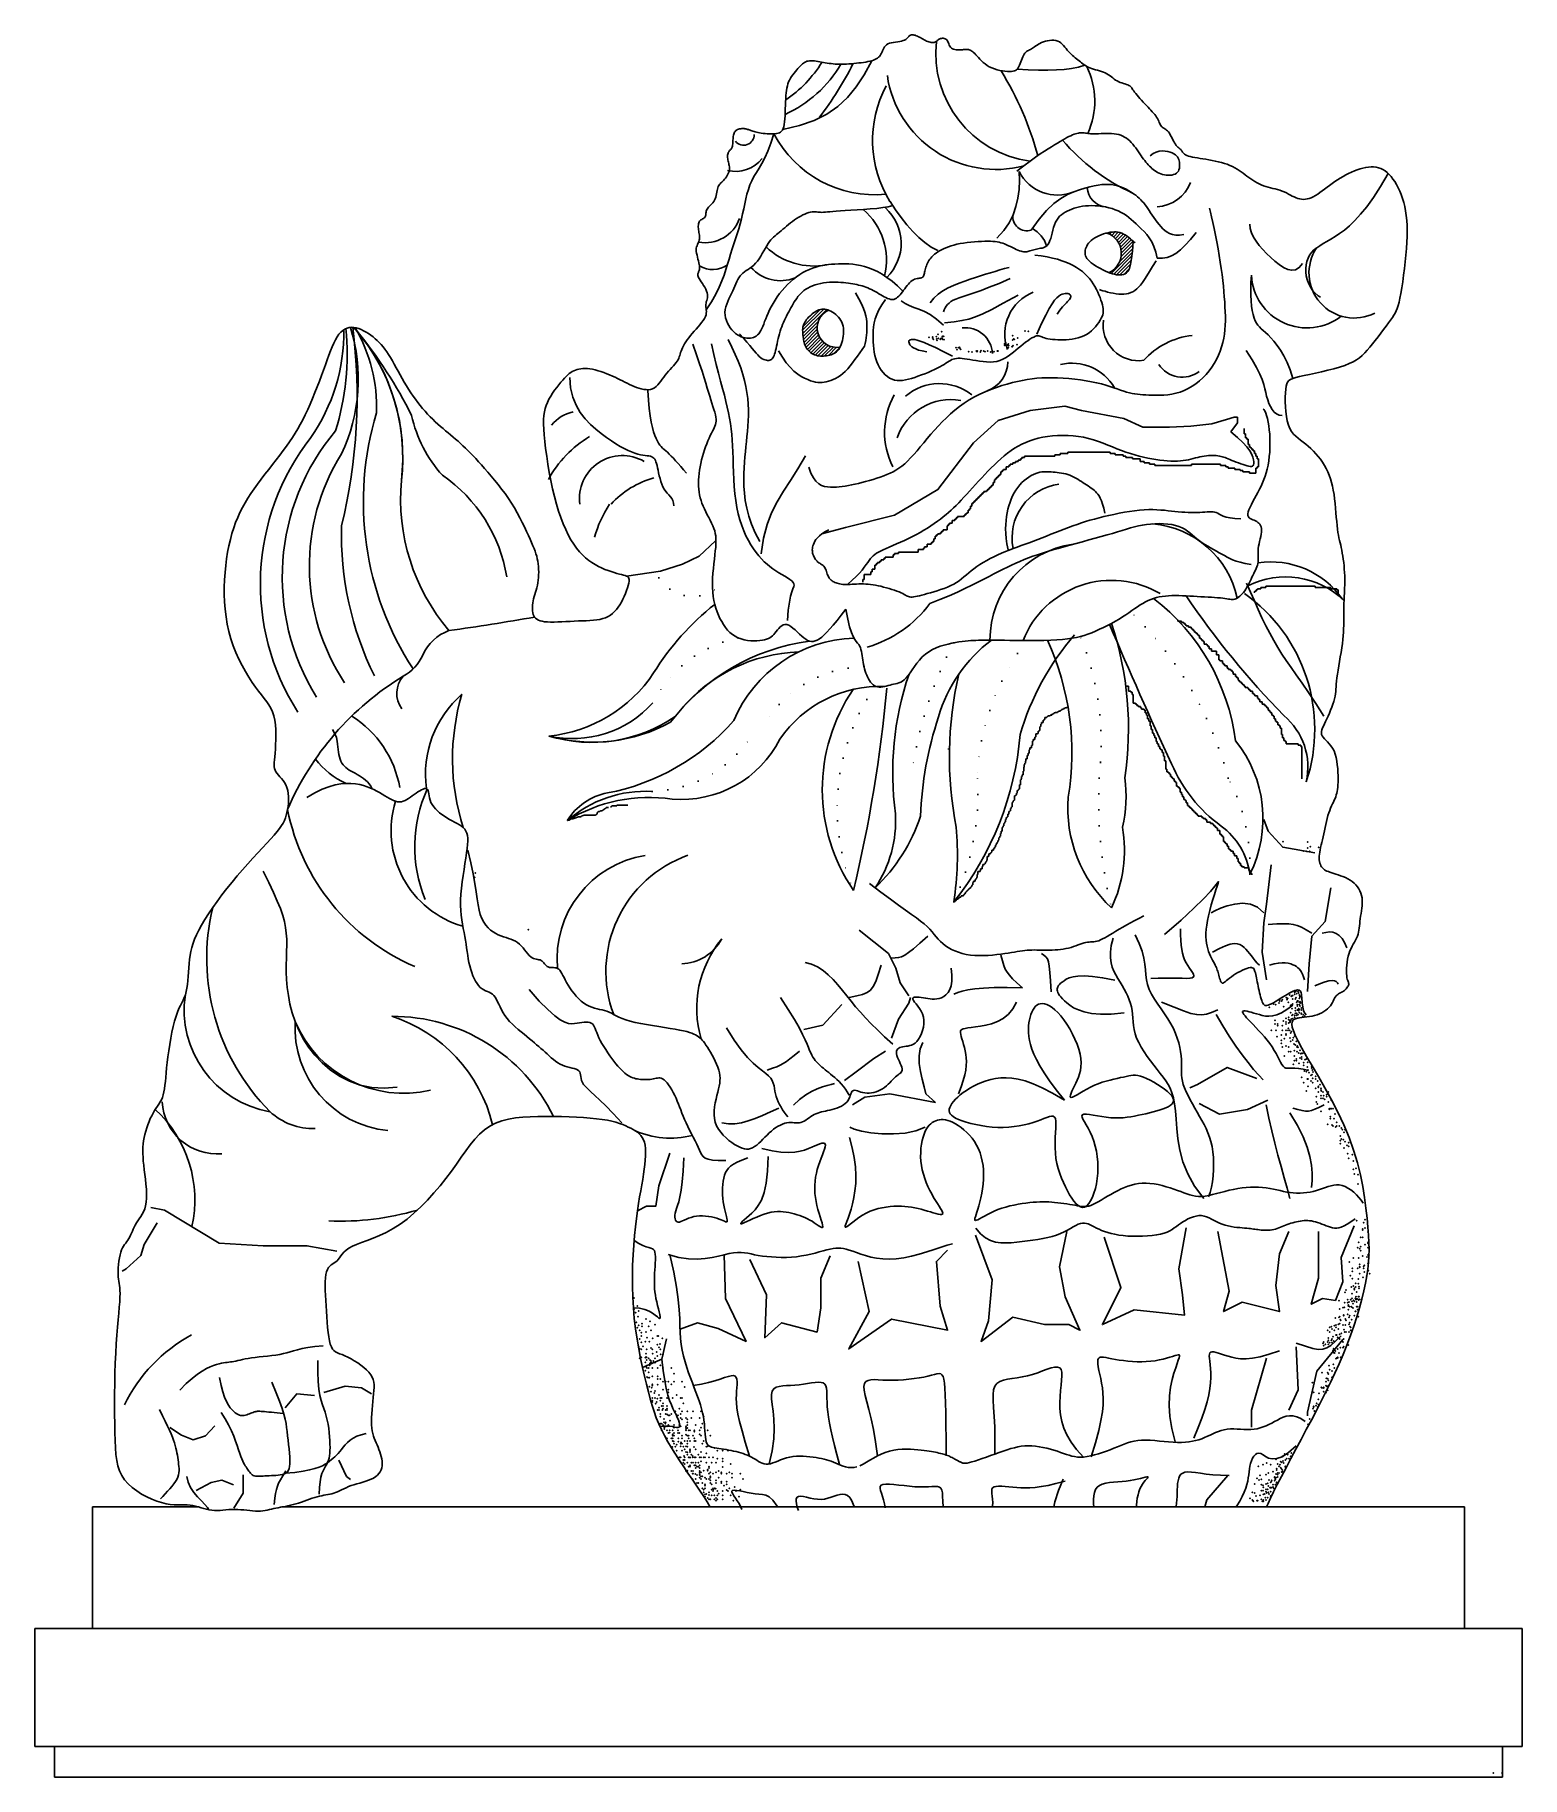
# Model space of a CAD drawing. Extents: x 477 to 1072, y 2734 to 3432.
import ezdxf

# ---------------------------------------------------------------- set-up
doc = ezdxf.new("R2010")
doc.units = 0
doc.header["$LTSCALE"] = 10
doc.header["$MEASUREMENT"] = 0
doc.linetypes.add('DOT2', pattern=[0.125, 0, -0.125])
for name, color, linetype in [('3', 3, 'CONTINUOUS'), ('4', 4, 'CONTINUOUS'), ('7', 7, 'CONTINUOUS'), ('BH', 3, 'CONTINUOUS')]:
    doc.layers.add(name, color=color, linetype=linetype)
pattern_1 = [(45, (25416.0957, 20674.3889), (-0.680590277, 0.680590277), [])]

msp = doc.modelspace()

# ---------------------------------------------------------------- hatches: boundary and pattern name
at = {"layer": '3'}
h = msp.add_hatch(dxfattribs=at)
h.set_pattern_fill('ANSI31', color=256, scale=7.7, style=0)
h.set_pattern_definition(pattern_1)
h.paths.add_polyline_path([(794.66, 3322.1), (794.34, 3322.21), (793.73, 3322.37), (793.13, 3322.46), (792.54, 3322.48), (791.97, 3322.44), (791.4, 3322.34), (790.84, 3322.17), (790.28, 3321.95), (789.72, 3321.67), (789.17, 3321.35), (788.63, 3320.98), (788.11, 3320.58), (787.61, 3320.15), (787.13, 3319.71), (786.69, 3319.25), (786.28, 3318.79), (785.91, 3318.33), (785.58, 3317.88), (785.29, 3317.43), (785.04, 3316.99), (784.83, 3316.55), (784.66, 3316.11), (784.52, 3315.69), (784.42, 3315.26), (784.36, 3314.85), (784.32, 3314.44), (784.31, 3314.02), (784.32, 3313.6), (784.35, 3313.17), (784.39, 3312.73), (784.44, 3312.26), (784.5, 3311.77), (784.55, 3311.26), (784.62, 3310.72), (784.7, 3310.17), (784.79, 3309.61), (784.92, 3309.05), (785.08, 3308.48), (785.29, 3307.93), (785.54, 3307.39), (785.84, 3306.87), (786.2, 3306.38), (786.6, 3305.92), (787.04, 3305.49), (787.52, 3305.1), (788.03, 3304.75), (788.56, 3304.45), (789.11, 3304.2), (789.67, 3304), (790.25, 3303.86), (790.83, 3303.76), (791.43, 3303.71), (792.03, 3303.69), (792.64, 3303.71), (793.25, 3303.76), (793.86, 3303.83), (794.48, 3303.92), (795.08, 3304.05), (795.68, 3304.21), (796.26, 3304.41), (796.82, 3304.67), (797.35, 3304.99), (797.86, 3305.37), (798.32, 3305.83), (798.75, 3306.37), (799.13, 3306.99), (799.3, 3307.33, -0.880431)])
at = {"layer": 'BH'}
h = msp.add_hatch(dxfattribs=at)
h.set_pattern_fill('ANSI31', color=256, scale=7.7, style=0)
h.set_pattern_definition(pattern_1)
h.paths.add_polyline_path([(907.01, 3337.14), (907.47, 3336.96), (908.34, 3336.68), (909.16, 3336.46), (909.95, 3336.31), (910.69, 3336.23), (911.4, 3336.22), (912.09, 3336.27), (912.76, 3336.39), (913.4, 3336.6), (914.02, 3336.99), (914.6, 3337.68), (915.14, 3338.79), (915.63, 3340.43), (916.05, 3342.73), (916.4, 3345.79), (916.67, 3349.75), (916.16, 3350.2), (915.57, 3350.7), (914.91, 3351.23), (914.21, 3351.74), (913.5, 3352.21), (912.79, 3352.6), (912.09, 3352.92), (911.38, 3353.15), (910.66, 3353.32), (909.92, 3353.41), (909.16, 3353.44), (908.36, 3353.39), (907.52, 3353.29), (906.63, 3353.12), (906.17, 3353, -0.671811)])

# ---------------------------------------------------------------- linework, layer by layer
at = {"layer": '3'}
for points in [[(786.73, 3259.13), (787.62, 3256.75), (788.59, 3254.9), (789.64, 3253.52), (790.75, 3252.54), (791.9, 3251.89), (793.08, 3251.5), (794.27, 3251.3), (795.46, 3251.22), (796.64, 3251.21), (797.81, 3251.24), (798.98, 3251.32), (800.17, 3251.45), (801.38, 3251.62), (802.62, 3251.83), (803.9, 3252.08), (805.24, 3252.37), (806.63, 3252.7), (808.07, 3253.05), (809.54, 3253.44), (811.03, 3253.85), (812.51, 3254.29), (813.97, 3254.74), (815.39, 3255.22), (816.76, 3255.71), (818.07, 3256.23), (819.31, 3256.77), (820.52, 3257.36), (821.69, 3258.02), (822.85, 3258.76), (824, 3259.6), (825.17, 3260.56), (826.35, 3261.66), (827.56, 3262.9), (828.82, 3264.27), (830.11, 3265.76), (831.43, 3267.33), (832.8, 3268.96), (834.2, 3270.65), (835.64, 3272.35), (837.13, 3274.06), (838.65, 3275.74), (840.23, 3277.4), (841.86, 3279.02), (843.55, 3280.58), (845.3, 3282.09), (847.13, 3283.53), (849.04, 3284.89), (851.03, 3286.16), (853.1, 3287.34), (855.25, 3288.42), (857.44, 3289.41), (859.66, 3290.31), (861.88, 3291.12), (864.08, 3291.85), (866.25, 3292.5), (868.35, 3293.07), (870.37, 3293.56), (872.34, 3293.98), (874.26, 3294.32), (876.18, 3294.59), (878.1, 3294.79), (880.06, 3294.93), (882.08, 3295), (884.18, 3295), (886.37, 3294.94), (888.64, 3294.82), (890.95, 3294.65), (893.27, 3294.41), (895.56, 3294.13), (897.81, 3293.8), (899.97, 3293.42), (902.02, 3292.99), (903.93, 3292.53), (905.7, 3292.04), (907.34, 3291.53), (908.88, 3291.03), (910.3, 3290.53), (911.63, 3290.07), (912.88, 3289.65), (914.06, 3289.28), (915.17, 3288.98), (916.25, 3288.74), (917.3, 3288.55), (918.35, 3288.41), (919.43, 3288.3), (920.54, 3288.22), (921.72, 3288.15), (922.98, 3288.09), (924.34, 3288.04), (925.79, 3288.01), (927.31, 3288.01), (928.89, 3288.07), (930.51, 3288.21), (932.16, 3288.45), (933.81, 3288.8), (935.47, 3289.28), (937.1, 3289.91), (938.7, 3290.69), (940.26, 3291.59), (941.77, 3292.62), (943.21, 3293.76), (944.58, 3295), (945.87, 3296.34), (947.06, 3297.75), (948.15, 3299.23), (949.14, 3300.77), (950.03, 3302.37), (950.81, 3304), (951.49, 3305.68), (952.07, 3307.38), (952.55, 3309.09), (952.94, 3310.82), (953.22, 3312.54), (953.42, 3314.28), (953.54, 3316.04), (953.59, 3317.82), (953.59, 3319.63), (953.53, 3321.49), (953.43, 3323.4), (953.31, 3325.37), (953.16, 3327.41), (952.98, 3329.53), (952.78, 3331.72), (952.54, 3333.99), (952.26, 3336.35), (951.94, 3338.8), (951.57, 3341.34), (951.15, 3343.97), (950.68, 3346.7), (950.17, 3349.46), (949.64, 3352.19), (949.11, 3354.81), (948.59, 3357.27), (948.1, 3359.49), (947.66, 3361.4), (947.29, 3362.95)], [(835.34, 3324.99), (836.82, 3326.86), (838.54, 3328.46), (840.46, 3329.84), (842.53, 3331.02), (844.71, 3332.04), (846.94, 3332.93), (849.19, 3333.73), (851.4, 3334.46), (853.53, 3335.16), (855.59, 3335.82), (857.59, 3336.46), (859.53, 3337.06), (861.44, 3337.65), (863.31, 3338.2), (865.16, 3338.74), (867.01, 3339.25)], [(867.45, 3334.79), (862.94, 3332.83), (859.05, 3331.25), (855.74, 3329.99), (852.94, 3329), (850.6, 3328.22), (848.65, 3327.59), (847.04, 3327.05), (845.71, 3326.55), (844.6, 3326.04), (843.69, 3325.5), (842.94, 3324.93), (842.32, 3324.32), (841.82, 3323.68), (841.4, 3322.98), (841.03, 3322.23), (840.69, 3321.43)], [(840.69, 3316.08), (837.95, 3318.53), (835.41, 3320.31), (833.06, 3321.57), (830.88, 3322.49), (828.87, 3323.21), (827.02, 3323.91), (825.31, 3324.75), (823.74, 3325.88)], [(841.14, 3316.97), (845, 3317.43), (848.12, 3317.9), (850.84, 3318.5), (853.51, 3319.37), (856.48, 3320.63), (860.08, 3322.42), (864.66, 3324.87), (870.57, 3328.11)], [(754.43, 3310.33), (755.99, 3307.29), (757.35, 3304.38), (758.53, 3301.61), (759.54, 3298.94), (760.37, 3296.37), (761.06, 3293.88), (761.6, 3291.45), (762.01, 3289.08), (762.3, 3286.74), (762.48, 3284.44), (762.56, 3282.17), (762.56, 3279.94), (762.5, 3277.76), (762.37, 3275.61), (762.21, 3273.5), (762.01, 3271.43), (761.79, 3269.41), (761.57, 3267.4), (761.36, 3265.38), (761.16, 3263.32), (760.99, 3261.2), (760.86, 3258.99), (760.78, 3256.67), (760.76, 3254.2), (760.82, 3251.58), (761, 3248.79), (761.35, 3245.86), (761.91, 3242.79), (762.73, 3239.6), (763.85, 3236.3), (765.32, 3232.89), (767.19, 3229.4)], [(955.76, 3273.39), (958.46, 3271.14), (960.58, 3269.11), (962.18, 3267.31), (963.35, 3265.72), (964.15, 3264.33), (964.65, 3263.14), (964.91, 3262.14), (965.01, 3261.31), (965.01, 3260.66), (964.91, 3260.16), (964.71, 3259.81), (964.42, 3259.58), (964.04, 3259.47), (963.55, 3259.47), (962.97, 3259.55), (962.3, 3259.72), (961.53, 3259.94), (960.68, 3260.22), (959.79, 3260.53), (958.87, 3260.87), (957.94, 3261.22), (957.04, 3261.58), (956.18, 3261.92), (955.39, 3262.24), (954.67, 3262.53), (954.04, 3262.79), (953.45, 3263.01), (952.9, 3263.21), (952.36, 3263.37), (951.81, 3263.52), (951.24, 3263.63), (950.63, 3263.73), (949.96, 3263.8), (949.23, 3263.85), (948.46, 3263.87), (947.65, 3263.87), (946.82, 3263.83), (945.97, 3263.76), (945.1, 3263.65), (944.24, 3263.5), (943.37, 3263.32), (942.51, 3263.1), (941.63, 3262.87), (940.73, 3262.62), (939.8, 3262.38), (938.83, 3262.16), (937.81, 3261.96), (936.73, 3261.8), (935.58, 3261.68), (934.36, 3261.61), (933.08, 3261.6), (931.74, 3261.63), (930.34, 3261.71), (928.88, 3261.84), (927.37, 3262.01), (925.8, 3262.24), (924.19, 3262.52), (922.53, 3262.84), (920.84, 3263.22), (919.11, 3263.64), (917.36, 3264.12), (915.58, 3264.65), (913.78, 3265.24), (911.98, 3265.88), (910.16, 3266.57), (908.33, 3267.3), (906.49, 3268.04), (904.62, 3268.77), (902.72, 3269.46), (900.79, 3270.11), (898.82, 3270.68), (896.81, 3271.15), (894.76, 3271.51), (892.67, 3271.76), (890.57, 3271.9), (888.47, 3271.93), (886.39, 3271.87), (884.35, 3271.72), (882.37, 3271.48), (880.46, 3271.15), (878.64, 3270.75), (876.89, 3270.28), (875.23, 3269.72), (873.63, 3269.09), (872.09, 3268.39), (870.6, 3267.6), (869.16, 3266.74), (867.75, 3265.81), (866.37, 3264.79), (865.01, 3263.71), (863.68, 3262.57), (862.37, 3261.38), (861.07, 3260.14), (859.79, 3258.86), (858.53, 3257.55), (857.27, 3256.23), (856.02, 3254.88), (854.78, 3253.54), (853.56, 3252.2), (852.35, 3250.88), (851.17, 3249.59), (850.02, 3248.33), (848.91, 3247.12), (847.83, 3245.98), (846.79, 3244.9), (845.77, 3243.88), (844.78, 3242.9), (843.78, 3241.97), (842.76, 3241.06), (841.72, 3240.17), (840.64, 3239.29), (839.5, 3238.4), (838.3, 3237.51), (837.03, 3236.6), (835.7, 3235.69), (834.31, 3234.79), (832.87, 3233.9), (831.38, 3233.02), (829.85, 3232.17), (828.28, 3231.35), (826.68, 3230.56), (825.06, 3229.8), (823.46, 3229.09), (821.9, 3228.41), (820.41, 3227.76), (819, 3227.16), (817.7, 3226.6), (816.53, 3226.08), (815.52, 3225.59), (814.65, 3225.13), (813.89, 3224.68), (813.22, 3224.21), (812.61, 3223.71), (812.05, 3223.16), (811.51, 3222.55), (810.96, 3221.84), (810.38, 3221.04), (809.74, 3220.13), (808.99, 3219.11), (808.1, 3217.97), (807.02, 3216.72), (805.73, 3215.36), (804.18, 3213.87), (802.34, 3212.26)], [(767.74, 3224.41), (768.64, 3230.74), (770.05, 3236.17), (771.9, 3240.96), (774.12, 3245.34), (776.66, 3249.56), (779.45, 3253.88), (782.41, 3258.53), (785.5, 3263.77)], [(835.24, 3204.54), (839.28, 3206.15), (842.94, 3207.68), (846.26, 3209.15), (849.28, 3210.54), (852.02, 3211.87), (854.52, 3213.12), (856.81, 3214.3), (858.94, 3215.41), (860.92, 3216.44), (862.8, 3217.41), (864.58, 3218.31), (866.3, 3219.16), (867.97, 3219.96), (869.63, 3220.72), (871.29, 3221.45), (872.97, 3222.14), (874.71, 3222.82), (876.5, 3223.47), (878.36, 3224.11), (880.3, 3224.75), (882.32, 3225.38), (884.43, 3226.01), (886.64, 3226.65), (888.95, 3227.3), (891.37, 3227.97), (893.87, 3228.65), (896.41, 3229.33), (898.95, 3230.02), (901.45, 3230.7), (903.89, 3231.37), (906.21, 3232.02), (908.39, 3232.64), (910.4, 3233.24), (912.26, 3233.81), (914, 3234.34), (915.65, 3234.82), (917.25, 3235.26), (918.82, 3235.64), (920.39, 3235.96), (922, 3236.22), (923.67, 3236.42), (925.38, 3236.54), (927.11, 3236.58), (928.82, 3236.54), (930.49, 3236.41), (932.1, 3236.18), (933.61, 3235.86), (935, 3235.44), (936.26, 3234.91), (937.39, 3234.29), (938.43, 3233.6), (939.4, 3232.85), (940.34, 3232.06), (941.27, 3231.26), (942.21, 3230.46), (943.21, 3229.67), (944.26, 3228.91), (945.38, 3228.19), (946.53, 3227.49), (947.7, 3226.82), (948.88, 3226.17), (950.04, 3225.54), (951.16, 3224.93), (952.23, 3224.33), (953.24, 3223.74), (954.25, 3223.17), (955.32, 3222.62), (956.51, 3222.08), (957.91, 3221.57), (959.56, 3221.08), (961.55, 3220.63), (963.92, 3220.2)], [(993, 3159.4), (989.76, 3164.52), (986.88, 3168.91), (984.31, 3172.7), (982, 3176), (979.91, 3178.96), (978, 3181.68), (976.23, 3184.3), (974.55, 3186.95), (972.93, 3189.72), (971.35, 3192.63), (969.79, 3195.68), (968.25, 3198.86), (966.72, 3202.16), (965.19, 3205.58), (963.65, 3209.11), (962.08, 3212.74)], [(596.05, 3154.11), (597.03, 3152.35), (597.62, 3150.82), (597.95, 3149.46), (598.1, 3148.24), (598.18, 3147.1), (598.27, 3146.02), (598.41, 3144.99), (598.59, 3144.01), (598.82, 3143.08), (599.09, 3142.21), (599.43, 3141.4), (599.83, 3140.66), (600.29, 3139.98), (600.82, 3139.38), (601.42, 3138.83), (602.08, 3138.33), (602.78, 3137.86), (603.53, 3137.41), (604.32, 3136.97), (605.13, 3136.53), (605.97, 3136.07), (606.82, 3135.58), (607.67, 3135.05), (608.51, 3134.47), (609.32, 3133.82), (610.08, 3133.09), (610.78, 3132.28), (611.4, 3131.36), (611.94, 3130.32)], [(621.96, 3010.79), (616.75, 3010.36), (611.81, 3010.68), (607.16, 3011.65), (602.83, 3013.2), (598.83, 3015.25), (595.17, 3017.72), (591.88, 3020.51), (588.98, 3023.57), (586.47, 3026.79), (584.33, 3030.15), (582.55, 3033.6), (581.08, 3037.1), (579.92, 3040.6), (579.02, 3044.08), (578.36, 3047.48), (577.92, 3050.77), (577.66, 3053.91), (577.55, 3056.91), (577.55, 3059.78), (577.6, 3062.52), (577.67, 3065.15), (577.71, 3067.69), (577.69, 3070.13), (577.55, 3072.49), (577.27, 3074.8), (576.79, 3077.14), (576.1, 3079.61), (575.16, 3082.31), (573.93, 3085.33), (572.39, 3088.77), (570.5, 3092.74), (568.23, 3097.32)], [(917.43, 3071.78), (919.12, 3068.3), (920.26, 3065.22), (920.96, 3062.48), (921.35, 3060.03), (921.57, 3057.81), (921.72, 3055.74), (921.95, 3053.78), (922.37, 3051.86), (923.08, 3049.94), (924.05, 3048), (925.21, 3046.05), (926.51, 3044.09), (927.87, 3042.12), (929.25, 3040.15), (930.56, 3038.18), (931.76, 3036.21), (932.78, 3034.25), (933.64, 3032.3), (934.35, 3030.39), (934.91, 3028.53), (935.34, 3026.74), (935.65, 3025.03), (935.87, 3023.41), (935.98, 3021.9), (936.03, 3020.52), (936.03, 3019.23), (936, 3018.01), (936, 3016.83), (936.03, 3015.66), (936.15, 3014.47), (936.36, 3013.23), (936.71, 3011.91), (937.22, 3010.49), (937.87, 3008.98), (938.64, 3007.41), (939.49, 3005.78), (940.41, 3004.11), (941.36, 3002.43), (942.33, 3000.76), (943.28, 2999.1), (944.2, 2997.48), (945.06, 2995.86), (945.87, 2994.23), (946.6, 2992.56), (947.25, 2990.82), (947.81, 2988.98), (948.26, 2987.01), (948.59, 2984.89), (948.8, 2982.6), (948.89, 2980.2), (948.85, 2977.74), (948.69, 2975.29), (948.4, 2972.91), (947.99, 2970.66), (947.47, 2968.62), (946.82, 2966.82)], [(923.69, 3054.28), (926.66, 3054.45), (929.44, 3054.51), (932.01, 3054.49), (934.32, 3054.45), (936.35, 3054.4), (938.04, 3054.39), (939.37, 3054.46), (940.31, 3054.65), (940.83, 3054.98), (940.97, 3055.44), (940.82, 3056.04), (940.43, 3056.76), (939.88, 3057.59), (939.22, 3058.52), (938.52, 3059.54), (937.86, 3060.63), (937.28, 3061.81), (936.8, 3063.07), (936.4, 3064.47), (936.09, 3066.01), (935.85, 3067.73), (935.69, 3069.67), (935.6, 3071.84), (935.57, 3074.27)], [(988.25, 3072.48), (985.91, 3073.82), (984.03, 3074.83), (982.39, 3075.54), (980.79, 3075.98), (979.03, 3076.21), (976.9, 3076.26), (974.19, 3076.17), (970.7, 3075.98)], [(1002.28, 3066.63), (1001.35, 3068.78), (1000.32, 3070.42), (999.19, 3071.61), (997.97, 3072.4), (996.67, 3072.84), (995.29, 3072.96), (993.85, 3072.82), (992.34, 3072.48)], [(834.46, 3071.31), (831.17, 3068.42), (828.64, 3066.24), (826.7, 3064.68), (825.17, 3063.64), (823.9, 3063.01), (822.7, 3062.68), (821.4, 3062.56), (819.84, 3062.54)], [(944.95, 2966.2), (941.26, 2971.14), (938.53, 2976.06), (936.6, 2980.9), (935.32, 2985.58), (934.53, 2990.03), (934.09, 2994.18), (933.82, 2997.96), (933.59, 3001.29), (933.25, 3004.13), (932.79, 3006.53), (932.21, 3008.58), (931.5, 3010.35), (930.68, 3011.92), (929.75, 3013.38), (928.7, 3014.81), (927.54, 3016.28), (926.28, 3017.86), (924.96, 3019.55), (923.62, 3021.31), (922.29, 3023.13), (921.03, 3024.97), (919.88, 3026.82), (918.87, 3028.65), (918.06, 3030.44), (917.47, 3032.16), (917.06, 3033.83), (916.8, 3035.44), (916.63, 3037), (916.51, 3038.52), (916.39, 3040.02), (916.23, 3041.48), (915.98, 3042.93), (915.6, 3044.37), (915.1, 3045.81), (914.5, 3047.23), (913.82, 3048.65), (913.06, 3050.07), (912.26, 3051.48), (911.43, 3052.9), (910.58, 3054.31), (909.74, 3055.74), (908.96, 3057.23), (908.29, 3058.83), (907.8, 3060.6), (907.54, 3062.6), (907.56, 3064.89), (907.92, 3067.51), (908.68, 3070.53)], [(948.48, 3064.88), (951.29, 3066.38), (953.61, 3067.42), (955.52, 3068.04), (957.07, 3068.3), (958.34, 3068.25), (959.38, 3067.94), (960.26, 3067.44), (961.06, 3066.78), (961.81, 3066.02), (962.55, 3065.19), (963.28, 3064.3), (964.02, 3063.37), (964.76, 3062.41), (965.54, 3061.46), (966.34, 3060.52), (967.2, 3059.62)], [(815.75, 3059.62), (814.57, 3055.96), (813.57, 3053.18), (812.6, 3051.14), (811.51, 3049.69), (810.14, 3048.68), (808.34, 3047.96), (805.98, 3047.37), (802.88, 3046.77)], [(872.41, 3050.54), (870.14, 3052.61), (868.41, 3054.25), (867.12, 3055.62), (866.16, 3056.86), (865.44, 3058.13), (864.85, 3059.58), (864.29, 3061.37), (863.66, 3063.65)], [(883.86, 3049.03), (883.58, 3053.45), (883.34, 3056.79), (883.08, 3059.24), (882.75, 3060.97), (882.32, 3062.16), (881.74, 3062.99), (880.95, 3063.63), (879.92, 3064.28)], [(971.29, 3059.62), (973.16, 3060.16), (974.82, 3060.48), (976.29, 3060.62), (977.59, 3060.59), (978.74, 3060.44), (979.74, 3060.18), (980.61, 3059.85), (981.38, 3059.48), (982.04, 3059.08), (982.63, 3058.65), (983.15, 3058.15), (983.62, 3057.56), (984.06, 3056.85), (984.48, 3056.01), (984.9, 3054.99), (985.32, 3053.78)], [(872.41, 3050.54), (866.18, 3050.68), (860.99, 3050.67), (856.73, 3050.51), (853.26, 3050.22), (850.47, 3049.82), (848.23, 3049.31), (846.42, 3048.71), (844.9, 3048.04)], [(909.31, 3053.66), (904.39, 3054.61), (900.37, 3055.15), (897.13, 3055.35), (894.57, 3055.27), (892.58, 3054.98), (891.06, 3054.54), (889.89, 3054.01), (888.98, 3053.45), (888.23, 3052.92), (887.62, 3052.43), (887.14, 3051.95), (886.77, 3051.5), (886.51, 3051.05), (886.35, 3050.61), (886.27, 3050.16), (886.27, 3049.7), (886.35, 3049.22), (886.51, 3048.71), (886.77, 3048.17), (887.15, 3047.57), (887.65, 3046.93), (888.31, 3046.21), (889.13, 3045.42), (890.13, 3044.55), (891.34, 3043.6), (892.83, 3042.63), (894.71, 3041.71), (897.06, 3040.92), (899.98, 3040.34), (903.55, 3040.03), (907.88, 3040.07), (913.06, 3040.54)], [(989.42, 3051.44), (991.64, 3052.38), (993.51, 3053.02), (995.05, 3053.38), (996.29, 3053.49), (997.25, 3053.38), (997.97, 3053.09), (998.47, 3052.63), (998.77, 3052.03)], [(674.74, 3049.89), (678.86, 3045.31), (682.26, 3041.87), (685.02, 3039.41), (687.26, 3037.78), (689.07, 3036.81), (690.55, 3036.35), (691.79, 3036.23), (692.89, 3036.31), (693.95, 3036.44), (694.95, 3036.57), (695.91, 3036.7), (696.8, 3036.79), (697.63, 3036.84), (698.38, 3036.81), (699.04, 3036.69), (699.62, 3036.46), (700.09, 3036.11), (700.49, 3035.63), (700.84, 3035.04), (701.16, 3034.34), (701.48, 3033.54), (701.83, 3032.64), (702.23, 3031.66), (702.71, 3030.6), (703.28, 3029.46), (703.93, 3028.28), (704.65, 3027.06), (705.43, 3025.83), (706.24, 3024.61), (707.07, 3023.41), (707.91, 3022.26), (708.73, 3021.18), (709.53, 3020.18), (710.3, 3019.27), (711.04, 3018.44), (711.77, 3017.69), (712.46, 3017.02), (713.14, 3016.42), (713.81, 3015.91), (714.45, 3015.47), (715.08, 3015.1), (715.7, 3014.79), (716.31, 3014.54), (716.92, 3014.35), (717.53, 3014.19), (718.14, 3014.08), (718.76, 3013.99), (719.39, 3013.92), (720.04, 3013.87), (720.69, 3013.84), (721.35, 3013.82), (722, 3013.83), (722.65, 3013.85), (723.28, 3013.9), (723.9, 3013.98), (724.49, 3014.08), (725.06, 3014.2), (725.61, 3014.33), (726.13, 3014.44), (726.66, 3014.5), (727.18, 3014.49), (727.71, 3014.38), (728.25, 3014.15), (728.82, 3013.77), (729.41, 3013.22), (730.03, 3012.52), (730.65, 3011.7), (731.27, 3010.76), (731.89, 3009.73), (732.49, 3008.65), (733.07, 3007.51), (733.61, 3006.36), (734.11, 3005.2), (734.59, 3004.03), (735.05, 3002.85), (735.5, 3001.65), (735.98, 3000.42), (736.48, 2999.15), (737.03, 2997.84), (737.63, 2996.48), (738.3, 2995.06), (739.02, 2993.62), (739.76, 2992.16), (740.51, 2990.72), (741.23, 2989.32), (741.91, 2987.98), (742.52, 2986.73), (743.04, 2985.59), (743.46, 2984.59), (743.9, 2983.73), (744.46, 2983), (745.28, 2982.4), (746.47, 2981.94), (748.17, 2981.61), (750.48, 2981.41), (753.55, 2981.35)], [(799.96, 3043.85), (792.36, 3035.67), (784.75, 3033.92)], [(819.84, 3030.41), (822.76, 3038.01), (826.86, 3044.43), (827.53, 3046.75)], [(889.11, 3005.59), (885.89, 3009.72), (883.21, 3013.35), (881.03, 3016.54), (879.29, 3019.35), (877.92, 3021.83), (876.88, 3024.03), (876.1, 3026.01), (875.54, 3027.83), (875.14, 3029.54), (874.88, 3031.13), (874.74, 3032.63), (874.72, 3034.04), (874.79, 3035.36), (874.95, 3036.6), (875.17, 3037.76), (875.44, 3038.86), (875.75, 3039.88), (876.11, 3040.83), (876.51, 3041.69), (876.97, 3042.45), (877.48, 3043.1), (878.06, 3043.62), (878.72, 3043.99), (879.44, 3044.22), (880.25, 3044.28), (881.14, 3044.17), (882.09, 3043.88), (883.11, 3043.39), (884.18, 3042.7), (885.29, 3041.81), (886.45, 3040.69), (887.65, 3039.34), (888.86, 3037.77), (890.08, 3036), (891.25, 3034.1), (892.36, 3032.09), (893.36, 3030.03), (894.24, 3027.97), (894.95, 3025.96), (895.46, 3024.03), (895.75, 3022.23), (895.84, 3020.56), (895.76, 3018.99), (895.53, 3017.53), (895.18, 3016.15), (894.74, 3014.85), (894.24, 3013.61), (893.7, 3012.42), (893.15, 3011.27), (892.63, 3010.19), (892.16, 3009.2), (891.78, 3008.34), (891.53, 3007.62), (891.43, 3007.09), (891.53, 3006.76), (891.84, 3006.67), (892.41, 3006.83), (893.2, 3007.21), (894.19, 3007.76), (895.35, 3008.45), (896.65, 3009.21), (898.06, 3010.01), (899.56, 3010.81), (901.12, 3011.54), (902.7, 3012.19), (904.3, 3012.75), (905.87, 3013.23), (907.42, 3013.64), (908.91, 3014), (910.32, 3014.31), (911.64, 3014.6), (912.84, 3014.86), (913.91, 3015.11), (914.88, 3015.33), (915.79, 3015.49), (916.68, 3015.59), (917.58, 3015.6), (918.53, 3015.49), (919.58, 3015.25), (920.75, 3014.86), (922.06, 3014.3), (923.49, 3013.6), (924.98, 3012.79), (926.47, 3011.9), (927.91, 3010.95), (929.24, 3009.99), (930.42, 3009.04), (931.39, 3008.13), (932.1, 3007.29), (932.56, 3006.51), (932.78, 3005.8), (932.77, 3005.14), (932.54, 3004.53), (932.12, 3003.97), (931.5, 3003.45), (930.7, 3002.96), (929.75, 3002.5), (928.65, 3002.06), (927.42, 3001.65), (926.1, 3001.25), (924.7, 3000.88), (923.25, 3000.52), (921.76, 3000.17), (920.26, 2999.84), (918.76, 2999.52), (917.26, 2999.21), (915.75, 2998.95), (914.22, 2998.73), (912.65, 2998.57), (911.04, 2998.48), (909.38, 2998.48), (907.66, 2998.57), (905.88, 2998.76), (904.08, 2999.03), (902.33, 2999.32), (900.68, 2999.59), (899.2, 2999.82), (897.94, 2999.94), (896.97, 2999.93), (896.34, 2999.74), (896.09, 2999.34), (896.18, 2998.73), (896.54, 2997.91), (897.12, 2996.9), (897.84, 2995.7), (898.64, 2994.32), (899.47, 2992.77), (900.24, 2991.06), (900.92, 2989.19), (901.48, 2987.2), (901.93, 2985.11), (902.26, 2982.95), (902.46, 2980.75), (902.53, 2978.53), (902.48, 2976.34), (902.29, 2974.18), (901.97, 2972.1), (901.53, 2970.14), (900.98, 2968.32), (900.34, 2966.68), (899.63, 2965.28), (898.86, 2964.13), (898.05, 2963.28), (897.21, 2962.77), (896.37, 2962.62), (895.52, 2962.82), (894.66, 2963.32), (893.8, 2964.09), (892.94, 2965.1), (892.08, 2966.31), (891.23, 2967.69), (890.38, 2969.21), (889.55, 2970.83), (888.74, 2972.54), (887.98, 2974.34), (887.28, 2976.22), (886.67, 2978.16), (886.15, 2980.17), (885.76, 2982.23), (885.5, 2984.33), (885.39, 2986.46), (885.39, 2988.58), (885.46, 2990.63), (885.57, 2992.57), (885.67, 2994.35), (885.72, 2995.91), (885.67, 2997.2), (885.5, 2998.18), (885.16, 2998.81), (884.64, 2999.12), (883.96, 2999.17), (883.12, 2999), (882.11, 2998.65), (880.95, 2998.19), (879.64, 2997.66), (878.18, 2997.11), (876.57, 2996.57), (874.83, 2996.08), (872.97, 2995.64), (871.01, 2995.27), (868.97, 2994.97), (866.85, 2994.76), (864.67, 2994.66), (862.46, 2994.67), (860.21, 2994.8), (857.98, 2995.05), (855.79, 2995.39), (853.68, 2995.8), (851.68, 2996.28), (849.84, 2996.79), (848.18, 2997.34), (846.74, 2997.89), (845.54, 2998.43), (844.59, 2998.98), (843.87, 2999.53), (843.37, 3000.09), (843.06, 3000.68), (842.95, 3001.3), (843, 3001.96), (843.22, 3002.67), (843.59, 3003.42), (844.09, 3004.23), (844.74, 3005.07), (845.52, 3005.93), (846.42, 3006.82), (847.45, 3007.71), (848.6, 3008.61), (849.86, 3009.49), (851.23, 3010.36), (852.71, 3011.19), (854.29, 3011.97), (855.98, 3012.68), (857.75, 3013.3), (859.62, 3013.82), (861.58, 3014.21), (863.63, 3014.47), (865.77, 3014.56), (868.06, 3014.44), (870.58, 3014.04), (873.4, 3013.29), (876.59, 3012.13), (880.23, 3010.51), (884.38, 3008.35), (889.11, 3005.59)], [(869.91, 3044.91), (868.51, 3042.18), (866.71, 3040.01), (864.62, 3038.35), (862.35, 3037.1), (860, 3036.21), (857.67, 3035.6), (855.47, 3035.19), (853.5, 3034.92), (851.84, 3034.71), (850.5, 3034.53), (849.44, 3034.36), (848.65, 3034.16), (848.08, 3033.92), (847.72, 3033.6), (847.53, 3033.18), (847.51, 3032.63), (847.6, 3031.93), (847.8, 3031.09), (848.08, 3030.12), (848.4, 3029.04), (848.74, 3027.87), (849.08, 3026.62), (849.39, 3025.3), (849.64, 3023.93), (849.81, 3022.52), (849.88, 3021.04), (849.81, 3019.43), (849.6, 3017.65), (849.21, 3015.67), (848.62, 3013.44), (847.82, 3010.92), (846.78, 3008.06)], [(950.57, 3041.79), (948.07, 3040.77), (946, 3040.08), (944.11, 3039.76), (942.13, 3039.84), (939.8, 3040.36), (936.86, 3041.35), (933.03, 3042.86), (928.06, 3044.91)], [(986.84, 3017.43), (984.69, 3017.98), (982.91, 3018.28), (981.44, 3018.4), (980.25, 3018.41), (979.28, 3018.38), (978.49, 3018.37), (977.83, 3018.46), (977.25, 3018.73), (976.72, 3019.21), (976.21, 3019.91), (975.69, 3020.79), (975.16, 3021.82), (974.57, 3022.97), (973.93, 3024.23), (973.19, 3025.54), (972.36, 3026.9), (971.4, 3028.27), (970.34, 3029.63), (969.22, 3030.98), (968.07, 3032.29), (966.91, 3033.55), (965.78, 3034.75), (964.7, 3035.87), (963.71, 3036.9), (962.83, 3037.82), (962.08, 3038.63), (961.46, 3039.34), (960.98, 3039.94), (960.66, 3040.43), (960.5, 3040.82), (960.5, 3041.1), (960.68, 3041.27), (961.05, 3041.33), (961.58, 3041.31), (962.25, 3041.19), (963.06, 3041.02), (963.98, 3040.78), (964.98, 3040.5), (966.06, 3040.19), (967.2, 3039.86), (968.37, 3039.54), (969.62, 3039.29), (970.97, 3039.19), (972.47, 3039.32), (974.14, 3039.76), (976.03, 3040.57), (978.16, 3041.85), (980.59, 3043.66)], [(949.95, 3039.92), (952.55, 3035.38), (955.17, 3031.16), (957.75, 3027.28), (960.27, 3023.75), (962.66, 3020.61), (964.9, 3017.87), (966.93, 3015.55), (968.71, 3013.68)], [(783, 3025.16), (780.86, 3023.42), (779.18, 3022.08), (777.8, 3021.06), (776.57, 3020.26), (775.34, 3019.6), (773.95, 3018.99), (772.27, 3018.34), (770.13, 3017.56)], [(801.13, 3013.47), (805.8, 3016.98), (812.82, 3022.23), (817.5, 3025.16)], [(837.51, 3004.64), (833.68, 3008.09), (832.92, 3010.93), (832.14, 3013.97), (831.46, 3017.11), (831.01, 3020.26), (830.93, 3023.3), (831.35, 3026.14), (832.39, 3028.67)], [(966.21, 3014.3), (954.33, 3018.68), (942.45, 3011.8), (939.32, 3010.55)], [(780.66, 3003.54), (783.09, 3005.88), (785.52, 3007.7), (787.9, 3009.09), (790.16, 3010.11), (792.26, 3010.87), (794.15, 3011.43), (795.75, 3011.88), (797.03, 3012.3)], [(774.81, 3002.37), (771.43, 3000.87), (768.29, 2999.49), (765.34, 2998.26), (762.53, 2997.26), (759.84, 2996.53), (757.22, 2996.13), (754.62, 2996.11), (752.01, 2996.53)], [(837.51, 3004.64), (819.26, 3008.06), (809.26, 3006.81), (804.26, 3003.68)], [(943.07, 3004.31), (951.2, 2999.93), (962.46, 3001.81), (970.58, 3005.56)], [(969.96, 3003.68), (970.98, 2998.38), (972.13, 2993.26), (973.37, 2988.31), (974.65, 2983.54), (975.93, 2978.94), (977.17, 2974.52), (978.32, 2970.27), (979.34, 2966.2)], [(980.59, 3002.43), (982.66, 3001.82), (984.3, 3001.4), (985.64, 3001.18), (986.84, 3001.18), (988.04, 3001.42), (989.38, 3001.91), (991.02, 3002.65), (993.09, 3003.68)], [(803.01, 2990.56), (804.2, 2986.45), (805, 2982.55), (805.46, 2978.87), (805.63, 2975.42), (805.55, 2972.21), (805.27, 2969.24), (804.84, 2966.52), (804.31, 2964.07), (803.72, 2961.88), (803.12, 2959.97), (802.54, 2958.33), (802.03, 2956.99), (801.63, 2955.94), (801.37, 2955.2), (801.29, 2954.76), (801.44, 2954.64), (801.84, 2954.83), (802.48, 2955.29), (803.33, 2955.95), (804.36, 2956.76), (805.55, 2957.67), (806.86, 2958.61), (808.28, 2959.53), (809.78, 2960.37), (811.33, 2961.08), (812.91, 2961.67), (814.51, 2962.14), (816.12, 2962.5), (817.73, 2962.77), (819.32, 2962.95), (820.88, 2963.05), (822.39, 2963.08), (823.85, 2963.05), (825.25, 2962.96), (826.61, 2962.83), (827.94, 2962.65), (829.23, 2962.42), (830.51, 2962.15), (831.77, 2961.85), (833.02, 2961.51), (834.26, 2961.15), (835.48, 2960.79), (836.63, 2960.44), (837.68, 2960.15), (838.61, 2959.93), (839.38, 2959.8), (839.96, 2959.8), (840.31, 2959.95), (840.43, 2960.27), (840.32, 2960.76), (840.02, 2961.4), (839.56, 2962.19), (838.97, 2963.12), (838.29, 2964.17), (837.55, 2965.34), (836.77, 2966.62), (835.99, 2967.99), (835.23, 2969.45), (834.5, 2970.99), (833.81, 2972.59), (833.19, 2974.25), (832.65, 2975.94), (832.21, 2977.67), (831.87, 2979.42), (831.66, 2981.18), (831.57, 2982.93), (831.58, 2984.64), (831.69, 2986.31), (831.89, 2987.9), (832.17, 2989.39), (832.51, 2990.78), (832.92, 2992.02), (833.37, 2993.12), (833.87, 2994.07), (834.41, 2994.88), (834.99, 2995.57), (835.6, 2996.15), (836.24, 2996.63), (836.91, 2997.02), (837.6, 2997.33), (838.32, 2997.57), (839.06, 2997.73), (839.83, 2997.81), (840.64, 2997.8), (841.49, 2997.69), (842.4, 2997.48), (843.36, 2997.15), (844.38, 2996.71), (845.46, 2996.14), (846.6, 2995.44), (847.75, 2994.63), (848.91, 2993.71), (850.05, 2992.68), (851.15, 2991.55), (852.18, 2990.32), (853.13, 2989), (853.98, 2987.59), (854.71, 2986.1), (855.34, 2984.53), (855.86, 2982.9), (856.26, 2981.2), (856.55, 2979.44), (856.72, 2977.63), (856.78, 2975.78), (856.72, 2973.89), (856.57, 2971.99), (856.33, 2970.11), (856.03, 2968.27), (855.67, 2966.5), (855.29, 2964.84), (854.89, 2963.31), (854.49, 2961.93), (854.11, 2960.74), (853.77, 2959.72), (853.5, 2958.89), (853.32, 2958.25), (853.24, 2957.78), (853.29, 2957.49), (853.49, 2957.39), (853.86, 2957.45), (854.43, 2957.69), (855.17, 2958.08), (856.08, 2958.58), (857.13, 2959.16), (858.32, 2959.8), (859.62, 2960.46), (861.03, 2961.11), (862.51, 2961.72), (864.07, 2962.27), (865.67, 2962.76), (867.3, 2963.19), (868.95, 2963.56), (870.58, 2963.87), (872.18, 2964.14), (873.74, 2964.36), (875.23, 2964.53), (876.63, 2964.67), (877.96, 2964.77), (879.23, 2964.83), (880.46, 2964.86), (881.66, 2964.85), (882.85, 2964.81), (884.03, 2964.74), (885.23, 2964.64), (886.45, 2964.51), (887.69, 2964.35), (888.92, 2964.18), (890.13, 2964), (891.3, 2963.81), (892.41, 2963.63), (893.45, 2963.45), (894.4, 2963.28), (895.25, 2963.14), (896.02, 2963.03), (896.74, 2962.96), (897.44, 2962.96), (898.14, 2963.03), (898.87, 2963.18), (899.67, 2963.44), (900.55, 2963.81), (901.55, 2964.29), (902.64, 2964.89), (903.82, 2965.56), (905.07, 2966.29), (906.38, 2967.06), (907.72, 2967.83), (909.08, 2968.6), (910.45, 2969.32), (911.82, 2970), (913.18, 2970.6), (914.55, 2971.13), (915.94, 2971.57), (917.35, 2971.93), (918.79, 2972.18), (920.28, 2972.32), (921.81, 2972.34), (923.4, 2972.24), (925.03, 2972.03), (926.67, 2971.73), (928.31, 2971.35), (929.93, 2970.92), (931.5, 2970.44), (933, 2969.94), (934.42, 2969.43), (935.74, 2968.93), (936.98, 2968.45), (938.16, 2968.02), (939.31, 2967.64), (940.45, 2967.34), (941.62, 2967.13), (942.83, 2967.02), (944.11, 2967.03), (945.49, 2967.17), (946.95, 2967.43), (948.48, 2967.77), (950.08, 2968.17), (951.72, 2968.6), (953.4, 2969.04), (955.11, 2969.46), (956.83, 2969.84), (958.55, 2970.16), (960.26, 2970.41), (961.95, 2970.59), (963.63, 2970.7), (965.27, 2970.75), (966.88, 2970.72), (968.45, 2970.63), (969.96, 2970.47), (971.42, 2970.24), (972.82, 2969.97), (974.19, 2969.66), (975.53, 2969.35), (976.85, 2969.05), (978.17, 2968.77), (979.48, 2968.54), (980.8, 2968.39), (982.13, 2968.31), (983.48, 2968.32), (984.83, 2968.4), (986.18, 2968.56), (987.51, 2968.77), (988.81, 2969.05), (990.09, 2969.37), (991.32, 2969.74), (992.51, 2970.14), (993.66, 2970.56), (994.78, 2970.94), (995.89, 2971.28), (996.99, 2971.52), (998.09, 2971.64), (999.2, 2971.62), (1000.34, 2971.41), (1001.5, 2970.99), (1002.68, 2970.39), (1003.85, 2969.62), (1004.98, 2968.72), (1006.06, 2967.72), (1007.06, 2966.63), (1007.95, 2965.49), (1008.73, 2964.33)], [(979.34, 3000.56), (982.43, 2995.45), (984.75, 2990.87), (986.39, 2986.73), (987.47, 2982.99), (988.07, 2979.57), (988.31, 2976.4), (988.28, 2973.42), (988.09, 2970.57)], [(770.49, 2983.07), (770.28, 2977.13), (769.71, 2972.33), (768.85, 2968.53), (767.77, 2965.58), (766.56, 2963.33), (765.28, 2961.63), (764.01, 2960.35), (762.83, 2959.33), (761.8, 2958.45), (760.94, 2957.7), (760.28, 2957.08), (759.81, 2956.6), (759.57, 2956.26), (759.55, 2956.08), (759.79, 2956.06), (760.28, 2956.2), (761.03, 2956.52), (762.02, 2956.97), (763.19, 2957.52), (764.5, 2958.13), (765.91, 2958.76), (767.37, 2959.37), (768.84, 2959.92), (770.28, 2960.37), (771.65, 2960.69), (772.95, 2960.89), (774.19, 2960.99), (775.39, 2960.98), (776.54, 2960.89), (777.67, 2960.74), (778.77, 2960.52), (779.87, 2960.27), (780.96, 2959.98), (782.05, 2959.66), (783.12, 2959.31), (784.18, 2958.92), (785.21, 2958.51), (786.22, 2958.05), (787.18, 2957.56), (788.1, 2957.04), (788.97, 2956.48), (789.78, 2955.92), (790.51, 2955.41), (791.14, 2954.98), (791.66, 2954.68), (792.04, 2954.55), (792.29, 2954.63), (792.38, 2954.96), (792.29, 2955.56), (792.07, 2956.43), (791.74, 2957.51), (791.33, 2958.78), (790.89, 2960.2), (790.44, 2961.72), (790.02, 2963.32), (789.67, 2964.95), (789.4, 2966.59), (789.23, 2968.23), (789.16, 2969.86), (789.18, 2971.48), (789.3, 2973.1), (789.5, 2974.7), (789.8, 2976.29), (790.19, 2977.86), (790.65, 2979.41), (791.18, 2980.91), (791.71, 2982.34), (792.23, 2983.68), (792.7, 2984.89), (793.07, 2985.96), (793.33, 2986.85), (793.42, 2987.54), (793.32, 2988.02), (793.04, 2988.29), (792.58, 2988.38), (791.95, 2988.31), (791.17, 2988.09), (790.23, 2987.74), (789.15, 2987.29), (787.95, 2986.76), (786.6, 2986.18), (785.07, 2985.6), (783.28, 2985.09), (781.15, 2984.74), (778.63, 2984.6), (775.64, 2984.75), (772.12, 2985.26), (767.99, 2986.19)], [(731.1, 2984.32), (726.72, 2971.2), (725.47, 2963.08), (721.72, 2963.08), (718.18, 2961.26)], [(736.72, 2982.44), (736.44, 2977.15), (736.06, 2972.89), (735.62, 2969.52), (735.15, 2966.9), (734.67, 2964.9), (734.22, 2963.38), (733.82, 2962.19), (733.49, 2961.2), (733.27, 2960.3), (733.16, 2959.46), (733.14, 2958.71), (733.22, 2958.07), (733.39, 2957.53), (733.65, 2957.12), (734, 2956.84), (734.43, 2956.73), (734.94, 2956.76), (735.53, 2956.94), (736.19, 2957.21), (736.93, 2957.55), (737.75, 2957.92), (738.65, 2958.29), (739.63, 2958.63), (740.68, 2958.91), (741.81, 2959.1), (743, 2959.19), (744.21, 2959.21), (745.44, 2959.15), (746.65, 2959.02), (747.82, 2958.82), (748.93, 2958.58), (749.96, 2958.29), (750.88, 2957.96), (751.7, 2957.62), (752.4, 2957.31), (752.98, 2957.05), (753.45, 2956.87), (753.8, 2956.81), (754.03, 2956.89), (754.13, 2957.14), (754.11, 2957.59), (753.98, 2958.23), (753.78, 2959.03), (753.53, 2959.98), (753.24, 2961.05), (752.96, 2962.24), (752.69, 2963.51), (752.46, 2964.85), (752.3, 2966.23), (752.21, 2967.65), (752.18, 2969.07), (752.22, 2970.48), (752.33, 2971.84), (752.5, 2973.16), (752.73, 2974.39), (753.03, 2975.52), (753.41, 2976.54), (753.9, 2977.46), (754.56, 2978.31), (755.45, 2979.12), (756.62, 2979.91), (758.13, 2980.71), (760.02, 2981.54), (762.36, 2982.44)], [(525.89, 2956.45), (520.59, 2947.72), (519.34, 2943.36), (513.41, 2938.07), (511.85, 2937.13)], [(853.54, 2951.46), (860.26, 2933.55), (858.76, 2917.14), (855.78, 2908.93), (868.47, 2918.63), (881.17, 2915.65), (890.87, 2915.65), (895.36, 2913.41), (889.38, 2926.84), (887.14, 2938.77), (890.13, 2952.95)], [(853.65, 2954.33), (855.56, 2952.09), (857.51, 2950.47), (859.52, 2949.37), (861.56, 2948.71), (863.64, 2948.4), (865.74, 2948.36), (867.87, 2948.49), (870.02, 2948.71), (872.17, 2948.94), (874.31, 2949.19), (876.43, 2949.46), (878.5, 2949.76), (880.5, 2950.11), (882.43, 2950.51), (884.25, 2950.98), (885.96, 2951.52), (887.54, 2952.14), (888.98, 2952.82), (890.31, 2953.52), (891.54, 2954.21), (892.66, 2954.86), (893.7, 2955.43), (894.66, 2955.89), (895.55, 2956.2), (896.38, 2956.35), (897.17, 2956.35), (897.94, 2956.22), (898.7, 2955.97), (899.47, 2955.64), (900.27, 2955.24), (901.11, 2954.8), (902.01, 2954.33), (902.99, 2953.86), (904.05, 2953.4), (905.21, 2952.96), (906.47, 2952.55), (907.83, 2952.17), (909.31, 2951.83), (910.91, 2951.54), (912.64, 2951.31), (914.5, 2951.15), (916.45, 2951.06), (918.45, 2951.03), (920.46, 2951.08), (922.42, 2951.19), (924.31, 2951.37), (926.06, 2951.62), (927.65, 2951.94), (929.03, 2952.32), (930.23, 2952.76), (931.29, 2953.26), (932.25, 2953.8), (933.12, 2954.37), (933.96, 2954.97), (934.8, 2955.58), (935.67, 2956.2), (936.6, 2956.83), (937.59, 2957.42), (938.62, 2957.98), (939.68, 2958.47), (940.77, 2958.87), (941.86, 2959.16), (942.94, 2959.32), (944.01, 2959.33), (945.05, 2959.17), (946.07, 2958.86), (947.09, 2958.45), (948.1, 2957.96), (949.12, 2957.43), (950.16, 2956.88), (951.24, 2956.36), (952.35, 2955.89), (953.5, 2955.5), (954.68, 2955.19), (955.88, 2954.95), (957.06, 2954.76), (958.22, 2954.61), (959.32, 2954.5), (960.36, 2954.41), (961.31, 2954.33), (962.16, 2954.25), (962.92, 2954.17), (963.6, 2954.1), (964.24, 2954.02), (964.84, 2953.94), (965.43, 2953.86), (966.01, 2953.78), (966.62, 2953.71), (967.27, 2953.63), (967.94, 2953.56), (968.64, 2953.5), (969.36, 2953.46), (970.09, 2953.44), (970.82, 2953.46), (971.54, 2953.51), (972.25, 2953.6), (972.95, 2953.74), (973.63, 2953.92), (974.3, 2954.14), (974.96, 2954.38), (975.63, 2954.64), (976.3, 2954.92), (976.98, 2955.2), (977.67, 2955.48), (978.38, 2955.74), (979.11, 2956), (979.85, 2956.24), (980.6, 2956.46), (981.36, 2956.67), (982.11, 2956.85), (982.86, 2957.01), (983.61, 2957.14), (984.35, 2957.24), (985.08, 2957.31), (985.82, 2957.34), (986.56, 2957.34), (987.3, 2957.29), (988.07, 2957.19), (988.85, 2957.03), (989.66, 2956.83), (990.49, 2956.57), (991.35, 2956.27), (992.22, 2955.94), (993.09, 2955.6), (993.97, 2955.27), (994.84, 2954.96), (995.7, 2954.7), (996.53, 2954.49), (997.35, 2954.35), (998.17, 2954.32), (999.05, 2954.43), (1000.01, 2954.7), (1001.11, 2955.17), (1002.38, 2955.87), (1003.86, 2956.83), (1005.6, 2958.08)], [(905.06, 2950.71), (911.78, 2930.57), (904.32, 2915.65), (917.01, 2921.61), (937.17, 2919.38), (936.43, 2927.58), (934.93, 2938.03), (937.92, 2954.44)], [(950.62, 2952.95), (955.1, 2929.07), (952.86, 2920.87), (960.32, 2924.6), (975.26, 2920.87), (973.76, 2931.31), (975.26, 2944), (978.99, 2952.95)], [(990.94, 2952.95), (990.94, 2934.3), (987.95, 2923.85), (992.43, 2926.09), (997.66, 2925.34), (1000.65, 2932.8), (999.9, 2942.5), (1005.13, 2955.19)], [(716.84, 2949.41), (718.74, 2948.2), (720.32, 2947.37), (721.63, 2946.84), (722.68, 2946.5), (723.51, 2946.28), (724.15, 2946.08), (724.62, 2945.81), (724.95, 2945.38), (725.17, 2944.71), (725.3, 2943.83), (725.36, 2942.77), (725.35, 2941.58), (725.3, 2940.28), (725.23, 2938.93), (725.14, 2937.56), (725.05, 2936.21), (724.98, 2934.91), (724.94, 2933.65), (724.93, 2932.42), (724.96, 2931.2), (725.03, 2929.98), (725.15, 2928.73), (725.33, 2927.45), (725.57, 2926.11), (725.88, 2924.72), (726.21, 2923.32), (726.55, 2921.98), (726.86, 2920.74), (727.1, 2919.67), (727.24, 2918.84), (727.24, 2918.29), (727.08, 2918.1), (726.73, 2918.29), (726.14, 2918.78), (725.31, 2919.48), (724.2, 2920.27), (722.79, 2921.07), (721.05, 2921.75), (718.97, 2922.23), (716.51, 2922.38)], [(730.47, 2943.71), (734.73, 2942.61), (738.59, 2942.05), (742.09, 2941.92), (745.24, 2942.12), (748.08, 2942.55), (750.61, 2943.1), (752.86, 2943.66), (754.86, 2944.13), (756.62, 2944.42), (758.21, 2944.55), (759.65, 2944.55), (761.01, 2944.43), (762.32, 2944.22), (763.65, 2943.97), (765.04, 2943.68), (766.53, 2943.4), (768.17, 2943.14), (769.93, 2942.92), (771.81, 2942.75), (773.76, 2942.63), (775.77, 2942.58), (777.8, 2942.59), (779.84, 2942.69), (781.85, 2942.88), (783.82, 2943.16), (785.72, 2943.51), (787.56, 2943.92), (789.31, 2944.35), (790.98, 2944.79), (792.53, 2945.21), (793.98, 2945.58), (795.29, 2945.9), (796.48, 2946.13), (797.57, 2946.26), (798.61, 2946.31), (799.63, 2946.26), (800.68, 2946.11), (801.79, 2945.87), (803, 2945.52), (804.36, 2945.06), (805.9, 2944.51), (807.62, 2943.9), (809.53, 2943.29), (811.62, 2942.73), (813.9, 2942.26), (816.36, 2941.95), (819, 2941.84), (821.82, 2941.99), (824.81, 2942.43), (827.9, 2943.1), (831.02, 2943.93), (834.08, 2944.86), (837.02, 2945.81), (839.75, 2946.71), (842.19, 2947.49), (844.27, 2948.08)], [(731.1, 2943.71), (732.7, 2936.61), (733.8, 2930.67), (734.51, 2925.72), (734.91, 2921.59), (735.11, 2918.13), (735.19, 2915.18), (735.24, 2912.57), (735.37, 2910.13), (735.64, 2907.74), (736.06, 2905.37), (736.59, 2903.04), (737.22, 2900.76), (737.91, 2898.53), (738.65, 2896.36), (739.41, 2894.28), (740.16, 2892.28), (740.89, 2890.37), (741.58, 2888.55), (742.23, 2886.81), (742.82, 2885.13), (743.36, 2883.51), (743.83, 2881.92), (744.22, 2880.37), (744.54, 2878.85), (744.77, 2877.33), (744.94, 2875.85), (745.06, 2874.41), (745.15, 2873.05), (745.24, 2871.79), (745.35, 2870.63), (745.49, 2869.61), (745.69, 2868.75), (745.96, 2868.05), (746.31, 2867.5), (746.74, 2867.09), (747.24, 2866.78), (747.81, 2866.55), (748.46, 2866.39), (749.17, 2866.26), (749.96, 2866.14), (750.81, 2866.02), (751.72, 2865.89), (752.67, 2865.74), (753.66, 2865.58), (754.66, 2865.41), (755.68, 2865.22), (756.68, 2865.01), (757.67, 2864.79), (758.63, 2864.54), (759.57, 2864.28), (760.47, 2863.99), (761.35, 2863.68), (762.19, 2863.35), (763.01, 2862.99), (763.79, 2862.6), (764.55, 2862.19), (765.28, 2861.75), (765.99, 2861.3), (766.69, 2860.87), (767.4, 2860.48), (768.13, 2860.16), (768.87, 2859.92), (769.66, 2859.79), (770.49, 2859.79), (771.38, 2859.94), (772.33, 2860.22), (773.33, 2860.58), (774.39, 2861), (775.5, 2861.45), (776.66, 2861.89), (777.87, 2862.28), (779.14, 2862.6), (780.45, 2862.82), (781.8, 2862.95), (783.16, 2862.99), (784.52, 2862.97), (785.87, 2862.88), (787.19, 2862.75), (788.46, 2862.58), (789.67, 2862.39), (790.8, 2862.19), (791.87, 2861.98), (792.89, 2861.75), (793.86, 2861.5), (794.81, 2861.22), (795.73, 2860.92), (796.66, 2860.58), (797.59, 2860.21), (798.53, 2859.8), (799.51, 2859.39), (800.5, 2859.01), (801.53, 2858.69), (802.6, 2858.45), (803.7, 2858.35), (804.84, 2858.4), (806.03, 2858.65)], [(752.86, 2943.66), (753.47, 2926.09), (761.69, 2908.93), (750.48, 2914.15), (742.27, 2916.39), (735.21, 2913.87)], [(763.18, 2941.76), (769.9, 2927.58), (769.15, 2910.42), (775.87, 2916.39), (790.06, 2912.66), (791.56, 2922.36), (791.56, 2934.3), (795.29, 2943.25)], [(806.49, 2941.01), (810.97, 2920.87), (802.76, 2905.95), (819.93, 2917.88), (842.34, 2913.41), (839.35, 2923.11), (837.85, 2941.01), (842.34, 2945.49)], [(999.9, 2911.17), (997.66, 2908.96), (995.84, 2907.35), (994.23, 2906.29), (992.62, 2905.76), (990.8, 2905.72), (988.56, 2906.13), (985.69, 2906.97), (981.98, 2908.18)], [(729.85, 2909.98), (727.97, 2901.86), (720.22, 2898.47), (719.83, 2900.3)], [(975.26, 2905.2), (971.1, 2903.77), (967.53, 2902.81), (964.49, 2902.23), (961.9, 2901.99), (959.7, 2902.01), (957.8, 2902.24), (956.15, 2902.59), (954.66, 2903.02), (953.29, 2903.47), (952.03, 2903.88), (950.89, 2904.25), (949.88, 2904.54), (949.01, 2904.72), (948.3, 2904.76), (947.75, 2904.64), (947.38, 2904.33), (947.19, 2903.8), (947.14, 2903.06), (947.2, 2902.1), (947.33, 2900.95), (947.49, 2899.6), (947.64, 2898.06), (947.74, 2896.34), (947.75, 2894.44), (947.64, 2892.37), (947.37, 2890.1), (946.91, 2887.58), (946.24, 2884.78), (945.34, 2881.68), (944.16, 2878.23), (942.7, 2874.39), (940.91, 2870.14)], [(981.98, 2906.69), (982.73, 2889.53), (978.99, 2881.33)], [(1000.65, 2909.68), (990.19, 2896.99), (986.46, 2880.58), (986.46, 2879.09)], [(727.97, 2901.86), (728.48, 2897.14), (729.06, 2893.22), (729.69, 2890.01), (730.36, 2887.39), (731.05, 2885.26), (731.73, 2883.52), (732.39, 2882.06), (733.02, 2880.77), (733.6, 2879.58), (734.11, 2878.48), (734.53, 2877.48), (734.85, 2876.59), (735.05, 2875.84), (735.12, 2875.24), (735.04, 2874.79), (734.8, 2874.52), (734.38, 2874.43), (733.78, 2874.48), (733.03, 2874.62), (732.13, 2874.79), (731.08, 2874.95), (729.91, 2875.03), (728.61, 2875), (727.2, 2874.79)], [(861.27, 2863.82), (861.33, 2869.66), (861.22, 2874.67), (861.02, 2878.9), (860.79, 2882.44), (860.62, 2885.35), (860.59, 2887.69), (860.77, 2889.54), (861.25, 2890.96), (862.09, 2892.03), (863.24, 2892.81), (864.68, 2893.37), (866.34, 2893.77), (868.18, 2894.08), (870.16, 2894.36), (872.22, 2894.69), (874.32, 2895.13), (876.41, 2895.72), (878.44, 2896.4), (880.39, 2897.11), (882.19, 2897.77), (883.83, 2898.3), (885.24, 2898.63), (886.4, 2898.67), (887.27, 2898.36), (887.81, 2897.64), (888.07, 2896.54), (888.12, 2895.09), (888.01, 2893.36), (887.81, 2891.39), (887.58, 2889.23), (887.38, 2886.91), (887.27, 2884.5), (887.3, 2882.02), (887.55, 2879.49), (888.07, 2876.88), (888.92, 2874.21), (890.16, 2871.45), (891.85, 2868.6), (894.04, 2865.65), (896.8, 2862.6)], [(933.44, 2868.64), (932.09, 2874), (931.34, 2878.86), (931.09, 2883.26), (931.23, 2887.19), (931.66, 2890.65), (932.28, 2893.67), (932.99, 2896.23), (933.69, 2898.36), (934.28, 2900.06), (934.75, 2901.38), (935.07, 2902.35), (935.24, 2903.01), (935.25, 2903.41), (935.09, 2903.59), (934.74, 2903.59), (934.19, 2903.46), (933.43, 2903.23), (932.48, 2902.93), (931.36, 2902.59), (930.08, 2902.22), (928.66, 2901.85), (927.12, 2901.5), (925.47, 2901.2), (923.73, 2900.97), (921.93, 2900.83), (920.08, 2900.77), (918.21, 2900.79), (916.36, 2900.88), (914.54, 2901.02), (912.78, 2901.22), (911.1, 2901.45), (909.54, 2901.72), (908.12, 2902), (906.84, 2902.28), (905.72, 2902.51), (904.75, 2902.65), (903.95, 2902.68), (903.31, 2902.56), (902.85, 2902.25), (902.57, 2901.72), (902.48, 2900.94), (902.53, 2899.93), (902.71, 2898.71), (902.98, 2897.3), (903.31, 2895.73), (903.66, 2894.02), (904.01, 2892.2), (904.32, 2890.28), (904.55, 2888.27), (904.67, 2886.07), (904.61, 2883.58), (904.32, 2880.67), (903.75, 2877.24), (902.85, 2873.18), (901.56, 2868.36), (899.84, 2862.67)], [(970.03, 2902.22), (964.06, 2881.33), (964.06, 2874.61)], [(592.63, 2888.49), (601.05, 2890.98), (607.6, 2890.36), (611.65, 2887.86)], [(740.53, 2891.32), (743.78, 2891.85), (746.64, 2892.48), (749.13, 2893.16), (751.27, 2893.83), (753.07, 2894.43), (754.56, 2894.91), (755.74, 2895.2), (756.64, 2895.25), (757.29, 2895.01), (757.71, 2894.5), (757.95, 2893.75), (758.04, 2892.8), (758.03, 2891.67), (757.96, 2890.39), (757.85, 2889.01), (757.76, 2887.54), (757.73, 2886.01), (757.79, 2884.29), (758.01, 2882.27), (758.42, 2879.81), (759.08, 2876.78), (760.03, 2873.06), (761.32, 2868.5), (763.01, 2862.99)], [(770.93, 2859.87), (772.16, 2865.13), (772.78, 2869.85), (772.94, 2874.06), (772.78, 2877.76), (772.44, 2880.96), (772.07, 2883.67), (771.8, 2885.9), (771.77, 2887.67), (772.09, 2888.99), (772.75, 2889.93), (773.71, 2890.55), (774.91, 2890.93), (776.31, 2891.14), (777.86, 2891.23), (779.51, 2891.3), (781.23, 2891.4), (782.95, 2891.58), (784.66, 2891.83), (786.31, 2892.1), (787.87, 2892.35), (789.31, 2892.53), (790.59, 2892.6), (791.68, 2892.53), (792.55, 2892.27), (793.18, 2891.78), (793.59, 2891.07), (793.84, 2890.15), (793.97, 2889.02), (794.02, 2887.7), (794.04, 2886.2), (794.07, 2884.53), (794.17, 2882.69), (794.36, 2880.7), (794.67, 2878.52), (795.08, 2876.12), (795.62, 2873.47), (796.27, 2870.52), (797.06, 2867.25), (797.97, 2863.62), (799.02, 2859.6)], [(814.22, 2863.04), (813.48, 2868.7), (812.62, 2873.66), (811.72, 2877.96), (810.83, 2881.64), (810.04, 2884.73), (809.39, 2887.28), (808.98, 2889.33), (808.86, 2890.9), (809.08, 2892.05), (809.63, 2892.83), (810.49, 2893.31), (811.62, 2893.54), (813, 2893.61), (814.6, 2893.56), (816.38, 2893.46), (818.31, 2893.39), (820.38, 2893.38), (822.52, 2893.45), (824.7, 2893.58), (826.87, 2893.78), (828.98, 2894.02), (830.99, 2894.31), (832.84, 2894.64), (834.49, 2895), (835.92, 2895.38), (837.11, 2895.72), (838.11, 2895.97), (838.93, 2896.06), (839.59, 2895.95), (840.11, 2895.56), (840.52, 2894.85), (840.84, 2893.76), (841.09, 2892.22), (841.28, 2890.17), (841.42, 2887.55), (841.53, 2884.28), (841.61, 2880.29), (841.68, 2875.53), (841.75, 2869.92), (841.84, 2863.39)], [(588.88, 2887.24), (581.71, 2887.86), (577.03, 2882.26)], [(807.26, 2859.1), (808.55, 2859.73), (809.89, 2860.49), (811.28, 2861.33), (812.72, 2862.19), (814.22, 2863.04), (815.77, 2863.82), (817.39, 2864.48), (819.05, 2864.98), (820.76, 2865.34), (822.47, 2865.57), (824.17, 2865.7), (825.84, 2865.74), (827.46, 2865.71), (828.99, 2865.63), (830.41, 2865.52), (831.72, 2865.4), (832.91, 2865.27), (834, 2865.13), (834.99, 2864.98), (835.89, 2864.84), (836.73, 2864.68), (837.51, 2864.53), (838.23, 2864.37), (838.91, 2864.22), (839.56, 2864.06), (840.18, 2863.9), (840.76, 2863.73), (841.31, 2863.57), (841.84, 2863.39), (842.34, 2863.21), (842.82, 2863.02), (843.27, 2862.82), (843.71, 2862.61), (844.13, 2862.41), (844.52, 2862.2), (844.89, 2862), (845.23, 2861.8), (845.55, 2861.62), (845.84, 2861.46), (846.1, 2861.31), (846.33, 2861.18), (846.55, 2861.06), (846.76, 2860.95), (846.97, 2860.84), (847.17, 2860.74), (847.38, 2860.63), (847.61, 2860.52), (847.86, 2860.4), (848.15, 2860.29), (848.51, 2860.2), (848.95, 2860.14), (849.51, 2860.14), (850.2, 2860.21), (851.06, 2860.37), (852.09, 2860.62), (853.32, 2860.99), (854.72, 2861.45), (856.25, 2861.99), (857.87, 2862.58), (859.56, 2863.19), (861.27, 2863.82), (862.96, 2864.43), (864.6, 2865), (866.16, 2865.51), (867.65, 2865.97), (869.08, 2866.35), (870.48, 2866.66), (871.87, 2866.9), (873.24, 2867.05), (874.64, 2867.11), (876.06, 2867.08), (877.53, 2866.96), (879.03, 2866.75), (880.54, 2866.47), (882.04, 2866.13), (883.52, 2865.75), (884.96, 2865.34), (886.33, 2864.91), (887.63, 2864.48), (888.83, 2864.05), (889.97, 2863.66), (891.06, 2863.3), (892.14, 2862.99), (893.22, 2862.76), (894.34, 2862.6), (895.52, 2862.55), (896.8, 2862.6), (898.18, 2862.78), (899.66, 2863.07), (901.2, 2863.45), (902.78, 2863.9), (904.37, 2864.42), (905.96, 2864.97), (907.51, 2865.55), (908.99, 2866.14), (910.4, 2866.72), (911.74, 2867.28), (913.06, 2867.8), (914.36, 2868.26), (915.68, 2868.67), (917.05, 2869), (918.5, 2869.24), (920.04, 2869.37), (921.7, 2869.39), (923.46, 2869.33), (925.29, 2869.19), (927.15, 2869.02), (929.03, 2868.83), (930.88, 2868.65), (932.69, 2868.51), (934.42, 2868.43), (936.05, 2868.44), (937.58, 2868.52), (939.02, 2868.68), (940.39, 2868.91), (941.68, 2869.21), (942.92, 2869.56), (944.11, 2869.96), (945.26, 2870.41), (946.38, 2870.9), (947.48, 2871.4), (948.58, 2871.9), (949.68, 2872.39), (950.79, 2872.84), (951.93, 2873.22), (953.1, 2873.53), (954.33, 2873.74), (955.6, 2873.85), (956.93, 2873.86), (958.28, 2873.82), (959.65, 2873.74), (961.03, 2873.67), (962.4, 2873.63), (963.75, 2873.64), (965.06, 2873.74), (966.33, 2873.96), (967.55, 2874.27), (968.74, 2874.67), (969.91, 2875.14), (971.05, 2875.67), (972.18, 2876.24), (973.31, 2876.83), (974.44, 2877.44), (975.58, 2878.03), (976.75, 2878.56), (977.98, 2878.96), (979.27, 2879.16), (980.66, 2879.12), (982.16, 2878.76), (983.8, 2878.03), (985.59, 2876.87)], [(548.97, 2875.09), (545.22, 2871.04), (540.23, 2869.48), (535.56, 2871.35), (530.88, 2874.47)], [(609.47, 2871.97), (607.51, 2871.53), (605.83, 2870.91), (604.38, 2870.16), (603.15, 2869.31), (602.09, 2868.4), (601.17, 2867.46), (600.36, 2866.53), (599.62, 2865.64), (598.92, 2864.82), (598.26, 2864.07), (597.6, 2863.37), (596.94, 2862.72), (596.27, 2862.09), (595.56, 2861.5), (594.8, 2860.91), (593.98, 2860.32), (593.07, 2859.72), (591.99, 2859.12), (590.65, 2858.53), (588.98, 2857.96), (586.86, 2857.42), (584.23, 2856.92), (580.98, 2856.47), (577.03, 2856.08)], [(981.98, 2867.15), (978.89, 2864.41), (976.3, 2862.75), (974.14, 2861.97), (972.36, 2861.86), (970.9, 2862.21), (969.69, 2862.82), (968.68, 2863.48), (967.79, 2863.98), (966.99, 2864.15), (966.25, 2864.01), (965.59, 2863.58), (965.01, 2862.93), (964.5, 2862.1), (964.06, 2861.12), (963.71, 2860.06), (963.43, 2858.94), (963.24, 2857.82), (963.08, 2856.68), (962.94, 2855.51), (962.77, 2854.28), (962.54, 2852.98), (962.22, 2851.6), (961.76, 2850.11), (961.13, 2848.5), (960.31, 2846.76), (959.32, 2844.92), (958.18, 2843.03), (957.89, 2842.59)], [(955.1, 2855.21), (951.66, 2855.29), (948.62, 2855.5), (945.96, 2855.77), (943.65, 2856.08), (941.66, 2856.35), (939.97, 2856.55), (938.57, 2856.62), (937.42, 2856.52), (936.51, 2856.2), (935.8, 2855.68), (935.27, 2854.97), (934.89, 2854.1), (934.63, 2853.1), (934.46, 2851.98), (934.37, 2850.77), (934.31, 2849.49), (934.27, 2848.17), (934.22, 2846.81), (934.16, 2845.45), (934.06, 2844.09), (933.92, 2842.75), (933.9, 2842.59)], [(954.64, 2855.22), (946.13, 2845.52), (945.34, 2842.59)], [(541.48, 2849.23), (547.41, 2852.35), (551.77, 2853.28), (556.45, 2851.41)], [(774.33, 2842.59), (774.16, 2842.88), (772.4, 2845.27), (770.89, 2846.67), (769.51, 2847.35), (768.18, 2847.59), (766.79, 2847.69), (765.28, 2847.87), (763.68, 2848.14), (762.07, 2848.45), (760.52, 2848.77), (759.09, 2849.05), (757.84, 2849.26), (756.86, 2849.33), (756.21, 2849.25), (755.93, 2848.96), (755.98, 2848.48), (756.29, 2847.83), (756.8, 2847.04), (757.44, 2846.12), (758.13, 2845.08), (758.83, 2843.97), (759.45, 2842.78), (759.94, 2841.55)], [(840.55, 2842.59), (840.42, 2844.87), (840.36, 2846.83), (840.29, 2848.3), (840.1, 2849.37), (839.71, 2850.1), (839.12, 2850.54), (838.32, 2850.77), (837.31, 2850.83), (836.1, 2850.79), (834.69, 2850.7), (833.07, 2850.62), (831.26, 2850.61), (829.26, 2850.72), (827.14, 2850.91), (824.99, 2851.15), (822.87, 2851.39), (820.88, 2851.6), (819.09, 2851.73), (817.59, 2851.75), (816.45, 2851.61), (815.72, 2851.28), (815.37, 2850.75), (815.32, 2850.04), (815.51, 2849.15), (815.85, 2848.09), (816.28, 2846.85), (816.73, 2845.45), (817.13, 2843.9), (817.41, 2842.19)], [(889.38, 2852.98), (885.73, 2851.99), (882.57, 2851.26), (879.83, 2850.74), (877.45, 2850.41), (875.35, 2850.24), (873.47, 2850.2), (871.74, 2850.25), (870.09, 2850.36), (868.47, 2850.52), (866.89, 2850.68), (865.4, 2850.82), (864.02, 2850.91), (862.8, 2850.92), (861.76, 2850.84), (860.94, 2850.62), (860.38, 2850.24), (860.1, 2849.68), (860.03, 2848.95), (860.1, 2848.04), (860.24, 2846.98), (860.38, 2845.77), (860.43, 2844.43), (860.34, 2842.95), (860.26, 2842.59)], [(888.63, 2853.72), (886.7, 2849.19), (885.31, 2844.64), (884.89, 2842.59)], [(917.91, 2842.59), (917.95, 2843.36), (918.1, 2844.76), (918.32, 2846.12), (918.61, 2847.43), (918.97, 2848.67), (919.39, 2849.82), (919.87, 2850.86), (920.41, 2851.78), (920.96, 2852.57), (921.5, 2853.23), (921.97, 2853.77), (922.35, 2854.19), (922.59, 2854.48), (922.65, 2854.66), (922.49, 2854.72), (922.08, 2854.66), (921.44, 2854.51), (920.59, 2854.3), (919.55, 2854.03), (918.33, 2853.75), (916.97, 2853.46), (915.49, 2853.19), (913.9, 2852.98), (912.23, 2852.82), (910.53, 2852.69), (908.84, 2852.56), (907.21, 2852.39), (905.68, 2852.13), (904.31, 2851.75), (903.13, 2851.22), (902.2, 2850.49), (901.54, 2849.54), (901.13, 2848.39), (900.9, 2847.07), (900.82, 2845.62), (900.82, 2844.06), (900.85, 2842.44)], [(805.02, 2842.59), (804.87, 2843.08), (804, 2845.07), (803.14, 2846.42), (802.25, 2847.23), (801.33, 2847.63), (800.34, 2847.73), (799.28, 2847.6), (798.17, 2847.31), (796.99, 2846.91), (795.75, 2846.49), (794.46, 2846.09), (793.1, 2845.79), (791.68, 2845.64), (790.21, 2845.69), (788.73, 2845.9), (787.28, 2846.19), (785.91, 2846.49), (784.66, 2846.75), (783.58, 2846.88), (782.71, 2846.82), (782.1, 2846.51), (781.77, 2845.89), (781.71, 2844.99), (781.86, 2843.87), (782.17, 2842.58), (782.61, 2841.16)]]:
    msp.add_lwpolyline(points, dxfattribs=at)
for centre, radius, start, end in [((881.18, 3424.95), 43.56, 173.58786, 262.32204), ((756.65, 3446.03), 49.94, 294.39213, 329.44662), ((747.4, 3449.6), 52.81, 304.73698, 327.76934), ((681.16, 3483.04), 138.14, 322.73597, 333.20493), ((861.68, 3422.38), 43.91, 188.25348, 284.77242), ((750.27, 3348.68), 133.01, 15.40366, 31.43007), ((870.12, 3405.89), 31.18, 335.39818, 26.35982), ((858.82, 3390.14), 46.52, 152.04414, 211.80918), ((813.22, 3414.02), 45.67, 207.75296, 275.51591), ((760.71, 3392.37), 4.19, 218.08031, 1.19327), ((950.2, 3442.82), 81.18, 220.38219, 245.35519), ((757.34, 3391.48), 13.81, 256.88556, 321.26823), ((886.25, 3385.21), 17, 206.38869, 292.89537), ((925.5, 3378.5), 15.01, 272.71506, 339.74138), ((906.61, 3371.71), 8.34, 183.40717, 262.6461), ((745.4, 3363.55), 14.42, 259.07666, 340.79347), ((791.16, 3342.19), 26.69, 346.31183, 49.26176), ((804.62, 3348.87), 19.14, 314.60909, 47.88221), ((874.1, 3359.48), 5.6, 171.4052, 288.11492), ((871.06, 3344.77), 11.3, 15.57183, 62.40233), ((788.72, 3367.32), 27.55, 226.20149, 281.01144), ((1005.15, 3337.01), 18.08, 146.08396, 297.14165), ((748.24, 3348.6), 10.24, 239.20453, 305.26467), ((775.46, 3349.8), 15.9, 221.75378, 291.35534), ((986.28, 3337.3), 22.32, 183.06958, 307.87128), ((883.34, 3312.41), 18.12, 111.69092, 199.68627), ((918.74, 3315.94), 14.1, 171.29676, 278.757), ((497.85, 3304.64), 104.08, 342.72722, 5.54769), ((536.49, 3294.41), 69.87, 334.64524, 17.29867), ((545.47, 3263.23), 78.71, 353.1717, 41.31464), ((549.92, 3283.04), 63.8, 358.10905, 30.17489), ((463.55, 3197.64), 183.64, 26.6155, 39.20285), ((849.37, 3304.06), 11.02, 3.7813, 96.28718), ((943.85, 3281.18), 31, 96.57742, 137.8111), ((853.84, 3301.71), 12.67, 290.06728, 358.80651), ((892.04, 3281), 19.84, 30.13071, 102.95933), ((936.3, 3306.3), 11.06, 212.6287, 307.82451), ((847.74, 3273.21), 30.62, 150.80886, 206.98567), ((839.1, 3271.76), 20.9, 51.60623, 130.7785), ((730.8, 3245.32), 122.41, 163.08316, 213.15014), ((843.68, 3263.44), 22.83, 79.99616, 160.77909), ((678.9, 3291.07), 52.37, 192.30831, 222.15237), ((667.2, 3215.12), 91.28, 140.04608, 211.74978), ((671.45, 3219.64), 84.68, 148.0155, 213.55467), ((704.74, 3246.46), 81.45, 174.77887, 220.36298), ((605.61, 3205.66), 60.95, 9.07203, 55.55898), ((971.97, 3186.53), 34.68, 34.83109, 98.85009), ((908.06, 3175.64), 38.21, 59.48032, 158.33356), ((872.57, 3138.54), 85.79, 7.41571, 52.47434), ((922.64, 3154.17), 66.74, 341.61552, 54.69339), ((975.52, 3121.14), 108.64, 139.28181, 163.4856), ((780.62, 3154.52), 134.16, 351.49504, 18.28861), ((798.37, 3106.23), 84.05, 97.74502, 142.81677), ((815.23, 3122.81), 48.53, 87.81276, 145.56934), ((230.62, 3225.88), 590.02, 346.64979, 354.62884), ((675.98, 3136.06), 42.71, 131.19624, 187.58125), ((734.96, 3142.38), 90.86, 163.48775, 197.685), ((692.17, 3193.57), 43.15, 257.28032, 318.21029), ((700.33, 3213.19), 64.19, 254.03452, 298.95631), ((969.64, 3114.9), 138.17, 161.34163, 178.15795), ((735.76, 3170.3), 44.26, 265.1654, 333.05298), ((748.22, 3162.05), 123.56, 321.45597, 355.34432), ((918.74, 3118.35), 49.91, 333.5715, 38.77631), ((862.35, 3127.26), 51.49, 346.13409, 8.27709), ((721.45, 3081.72), 47.64, 86.94038, 131.19048), ((663.31, 3138.99), 86.95, 191.26689, 246.7398), ((722.78, 3064.89), 62, 81.42201, 121.83146), ((764.72, 3141.61), 70.43, 313.62642, 341.56776), ((859.74, 3105.56), 53.42, 334.59906, 10.09038), ((728.03, 3062.15), 42.08, 99.34443, 185.16689), ((754.86, 3057.19), 49.34, 109.57728, 200.46651), ((735.17, 3079.27), 19.07, 272.14465, 331.55596), ((785.32, 3042.39), 43.44, 140.21262, 196.3547), ((577.9, 3041.65), 41.26, 171.35504, 260.34875), ((622.39, 3034.54), 41.38, 176.44886, 264.24092), ((624.47, 3055.48), 47.12, 202.9588, 283.29729), ((601.29, 2981.5), 60.56, 13.61555, 72.266), ((620, 2967.15), 72.03, 26.28906, 90.20456), ((549.79, 3006.01), 21.95, 182.87341, 274.9447), ((731.49, 3025.78), 35.41, 245.60008, 284.13314), ((599.19, 3065.89), 108.8, 267.53664, 286.46922), ((569.95, 2855.52), 63.72, 118.52745, 153.96492)]:
    msp.add_arc(centre, radius, start, end, dxfattribs=at)
at = {"layer": '3', "linetype": 'DOT2', "ltscale": 5}
for centre, radius, start, end in [((740.25, 3223.41), 16.01, 212.31454, 307.09469), ((813.47, 3096.6), 146.25, 15.06016, 45.71796), ((769.1, 3141.51), 50.46, 102.23586, 152.49836), ((791.43, 3148.91), 112.42, 355.93221, 22.17851), ((990.76, 3112.93), 164.51, 152.53395, 171.51768), ((953.97, 3129.89), 99.93, 143.20461, 176.52444), ((810.14, 3131.08), 48.25, 91.5679, 146.65813), ((884.2, 3122.57), 86.06, 145.37087, 202.49743), ((722.85, 3178.22), 48.94, 271.3331, 327.43882), ((751.96, 3128.47), 102.53, 334.95271, 4.18566), ((1078.16, 3124.89), 175.33, 174.75009, 193.941), ((889.05, 3099.48), 74.45, 357.4252, 28.1476)]:
    msp.add_arc(centre, radius, start, end, dxfattribs=at)
at = {"layer": '4'}
for p, q in [((969.77, 3211), (969.77, 3211.48)), ((969.77, 3211.48), (989.56, 3211.48)), ((989.56, 3211.48), (989.56, 3211)), ((964.94, 3209.07), (965.43, 3209.07)), ((965.43, 3209.07), (965.43, 3209.55)), ((965.43, 3209.55), (965.91, 3209.55)), ((965.91, 3209.55), (965.91, 3210.03)), ((965.91, 3210.03), (966.39, 3210.03)), ((966.39, 3210.03), (966.39, 3210.51)), ((966.39, 3210.51), (967.84, 3210.51)), ((967.84, 3210.51), (967.84, 3211)), ((967.84, 3211), (969.77, 3211)), ((989.56, 3211), (995.83, 3211)), ((995.83, 3211), (995.83, 3210.51)), ((995.83, 3210.51), (998.25, 3210.51)), ((998.25, 3210.51), (998.25, 3210.03)), ((998.25, 3210.03), (998.73, 3210.03)), ((998.73, 3210.03), (998.73, 3208.1)), ((998.73, 3208.1), (999.21, 3208.1)), ((999.21, 3208.1), (999.21, 3207.62)), ((934.54, 3197.49), (934.54, 3197.97)), ((935.98, 3197.49), (934.54, 3197.49)), ((935.98, 3197.01), (935.98, 3197.49)), ((936.95, 3197.01), (935.98, 3197.01)), ((936.95, 3196.52), (936.95, 3197.01)), ((937.43, 3196.52), (936.95, 3196.52)), ((937.43, 3196.04), (937.43, 3196.52)), ((937.92, 3196.04), (937.43, 3196.04)), ((937.92, 3195.56), (937.92, 3196.04)), ((938.88, 3195.56), (937.92, 3195.56)), ((938.88, 3195.08), (938.88, 3195.56)), ((939.85, 3195.08), (938.88, 3195.08)), ((939.85, 3194.59), (939.85, 3195.08)), ((940.33, 3194.59), (939.85, 3194.59)), ((940.33, 3194.11), (940.33, 3194.59)), ((940.81, 3194.11), (940.33, 3194.11)), ((940.81, 3193.63), (940.81, 3194.11)), ((941.29, 3193.63), (940.81, 3193.63)), ((941.29, 3193.15), (941.29, 3193.63)), ((941.78, 3193.15), (941.29, 3193.15)), ((941.78, 3192.67), (941.78, 3193.15)), ((942.26, 3192.67), (941.78, 3192.67)), ((942.26, 3192.18), (942.26, 3192.67)), ((942.74, 3192.18), (942.26, 3192.18)), ((942.74, 3191.7), (942.74, 3192.18)), ((943.22, 3191.7), (942.74, 3191.7)), ((943.22, 3190.74), (943.22, 3191.7)), ((943.71, 3190.74), (943.22, 3190.74)), ((943.71, 3190.25), (943.71, 3190.74)), ((944.19, 3190.25), (943.71, 3190.25)), ((944.19, 3189.77), (944.19, 3190.25)), ((944.67, 3189.77), (944.19, 3189.77)), ((944.67, 3189.29), (944.67, 3189.77)), ((945.16, 3189.29), (944.67, 3189.29)), ((945.16, 3188.32), (945.16, 3189.29)), ((946.12, 3188.32), (945.16, 3188.32)), ((946.12, 3187.84), (946.12, 3188.32)), ((946.6, 3187.84), (946.12, 3187.84)), ((946.6, 3187.36), (946.6, 3187.84)), ((947.09, 3187.36), (946.6, 3187.36)), ((947.09, 3186.39), (947.09, 3187.36)), ((948.05, 3186.39), (947.09, 3186.39)), ((948.05, 3185.43), (948.05, 3186.39)), ((949.98, 3185.43), (948.05, 3185.43)), ((949.98, 3183.98), (949.98, 3185.43)), ((950.95, 3183.98), (949.98, 3183.98)), ((950.95, 3182.05), (950.95, 3183.98)), ((951.43, 3182.05), (950.95, 3182.05)), ((951.43, 3181.57), (951.43, 3182.05)), ((952.4, 3181.57), (951.43, 3181.57)), ((952.4, 3180.61), (952.4, 3181.57)), ((952.88, 3180.61), (952.4, 3180.61)), ((952.88, 3180.12), (952.88, 3180.61)), ((953.36, 3180.12), (952.88, 3180.12)), ((953.36, 3179.64), (953.36, 3180.12)), ((954.33, 3179.64), (953.36, 3179.64)), ((954.33, 3178.68), (954.33, 3179.64)), ((954.81, 3178.68), (954.33, 3178.68)), ((954.81, 3178.19), (954.81, 3178.68)), ((955.77, 3178.19), (954.81, 3178.19)), ((955.77, 3177.71), (955.77, 3178.19)), ((956.26, 3177.71), (955.77, 3177.71)), ((956.26, 3177.23), (956.26, 3177.71)), ((956.74, 3177.23), (956.26, 3177.23)), ((956.74, 3176.27), (956.74, 3177.23)), ((957.7, 3176.27), (956.74, 3176.27)), ((957.7, 3175.3), (957.7, 3176.27)), ((913.78, 3171.44), (914.75, 3171.44)), ((914.75, 3171.44), (914.75, 3169.51)), ((914.75, 3169.51), (915.71, 3169.51)), ((915.71, 3169.51), (915.71, 3169.03)), ((958.19, 3175.3), (957.7, 3175.3)), ((958.19, 3174.82), (958.19, 3175.3)), ((958.67, 3174.82), (958.19, 3174.82)), ((958.67, 3173.85), (958.67, 3174.82)), ((959.15, 3173.85), (958.67, 3173.85)), ((959.15, 3173.37), (959.15, 3173.85)), ((959.64, 3173.37), (959.15, 3173.37)), ((959.64, 3172.89), (959.64, 3173.37)), ((960.12, 3172.89), (959.64, 3172.89)), ((960.12, 3172.41), (960.12, 3172.89)), ((960.6, 3172.41), (960.12, 3172.41)), ((960.6, 3171.92), (960.6, 3172.41)), ((961.08, 3171.92), (960.6, 3171.92)), ((961.08, 3171.44), (961.08, 3171.92)), ((961.57, 3171.44), (961.08, 3171.44)), ((961.57, 3170.96), (961.57, 3171.44)), ((962.53, 3170.96), (961.57, 3170.96)), ((962.53, 3170.48), (962.53, 3170.96)), ((963.01, 3170.48), (962.53, 3170.48)), ((963.01, 3169.99), (963.01, 3170.48)), ((963.5, 3169.99), (963.01, 3169.99)), ((963.5, 3169.51), (963.5, 3169.99)), ((964.46, 3169.51), (963.5, 3169.51)), ((964.46, 3168.55), (964.46, 3169.51)), ((888.37, 3162.04), (888.37, 3162.26)), ((888.37, 3162.26), (888.81, 3162.26)), ((888.81, 3162.26), (888.81, 3162.48)), ((888.81, 3162.48), (889.26, 3162.48)), ((889.26, 3162.48), (889.26, 3162.71)), ((889.26, 3162.71), (889.92, 3162.71)), ((889.92, 3162.71), (889.92, 3162.93)), ((889.92, 3162.93), (890.36, 3162.93)), ((915.71, 3169.03), (916.2, 3169.03)), ((916.2, 3169.03), (916.2, 3168.06)), ((916.2, 3168.06), (916.68, 3168.06)), ((916.68, 3168.06), (916.68, 3164.69)), ((916.68, 3164.69), (917.64, 3164.69)), ((917.64, 3164.69), (917.64, 3164.21)), ((917.64, 3164.21), (918.13, 3164.21)), ((918.13, 3164.21), (918.13, 3163.72)), ((918.13, 3163.72), (918.61, 3163.72)), ((918.61, 3163.72), (918.61, 3163.24)), ((918.61, 3163.24), (919.57, 3163.24)), ((919.57, 3163.24), (919.57, 3162.76)), ((919.57, 3162.76), (920.06, 3162.76)), ((920.06, 3162.76), (920.06, 3162.28)), ((920.06, 3162.28), (921.02, 3162.28)), ((921.02, 3162.28), (921.02, 3161.79)), ((964.94, 3168.55), (964.46, 3168.55)), ((964.94, 3168.06), (964.94, 3168.55)), ((965.43, 3168.06), (964.94, 3168.06)), ((965.43, 3167.58), (965.43, 3168.06)), ((966.39, 3167.58), (965.43, 3167.58)), ((966.39, 3166.62), (966.39, 3167.58)), ((966.87, 3166.62), (966.39, 3166.62)), ((966.87, 3166.14), (966.87, 3166.62)), ((967.36, 3166.14), (966.87, 3166.14)), ((967.36, 3165.17), (967.36, 3166.14)), ((968.32, 3165.17), (967.36, 3165.17)), ((968.32, 3164.21), (968.32, 3165.17)), ((969.29, 3164.21), (968.32, 3164.21)), ((969.29, 3163.72), (969.29, 3164.21)), ((969.77, 3163.72), (969.29, 3163.72)), ((969.77, 3163.24), (969.77, 3163.72)), ((970.25, 3163.24), (969.77, 3163.24)), ((970.25, 3162.76), (970.25, 3163.24)), ((970.74, 3162.76), (970.25, 3162.76)), ((970.74, 3161.79), (970.74, 3162.76)), ((879.51, 3155.18), (879.51, 3155.4)), ((879.51, 3155.4), (879.73, 3155.4)), ((879.73, 3155.4), (879.73, 3156.28)), ((879.73, 3156.28), (879.95, 3156.28)), ((879.95, 3156.28), (879.95, 3156.95)), ((879.95, 3156.95), (880.61, 3156.95)), ((880.61, 3156.95), (880.61, 3157.83)), ((880.61, 3157.83), (881.06, 3157.83)), ((881.06, 3157.83), (881.06, 3158.06)), ((881.06, 3158.06), (881.28, 3158.06)), ((881.28, 3158.06), (881.28, 3158.94)), ((881.28, 3158.94), (882.16, 3158.94)), ((882.16, 3158.94), (882.16, 3159.16)), ((882.16, 3159.16), (882.39, 3159.16)), ((882.39, 3159.16), (882.39, 3159.38)), ((882.39, 3159.38), (882.61, 3159.38)), ((882.61, 3159.38), (882.61, 3159.61)), ((882.61, 3159.61), (883.49, 3159.61)), ((883.49, 3159.61), (883.49, 3159.83)), ((883.49, 3159.83), (884.16, 3159.83)), ((884.16, 3159.83), (884.16, 3160.27)), ((884.16, 3160.27), (884.6, 3160.27)), ((884.6, 3160.27), (884.6, 3160.49)), ((884.6, 3160.49), (885.05, 3160.49)), ((885.05, 3160.49), (885.05, 3160.71)), ((885.05, 3160.71), (885.49, 3160.71)), ((885.49, 3160.71), (885.49, 3160.93)), ((885.49, 3160.93), (886.37, 3160.93)), ((886.37, 3160.93), (886.37, 3161.16)), ((886.37, 3161.16), (886.82, 3161.16)), ((886.82, 3161.16), (886.82, 3161.38)), ((886.82, 3161.38), (887.26, 3161.38)), ((887.26, 3161.38), (887.26, 3161.6)), ((887.26, 3161.6), (887.7, 3161.6)), ((887.7, 3161.6), (887.7, 3161.82)), ((887.7, 3161.82), (887.93, 3161.82)), ((887.93, 3161.82), (887.93, 3162.04)), ((887.93, 3162.04), (888.37, 3162.04)), ((921.02, 3161.79), (921.51, 3161.79)), ((921.51, 3161.79), (921.51, 3160.83)), ((921.51, 3160.83), (921.99, 3160.83)), ((921.99, 3160.83), (921.99, 3159.86)), ((921.99, 3159.86), (922.47, 3159.86)), ((922.47, 3159.86), (922.47, 3158.42)), ((922.47, 3158.42), (922.95, 3158.42)), ((922.95, 3158.42), (922.95, 3157.45)), ((922.95, 3157.45), (923.44, 3157.45)), ((923.44, 3157.45), (923.44, 3155.52)), ((923.44, 3155.52), (923.92, 3155.52)), ((923.92, 3155.52), (923.92, 3154.08)), ((971.22, 3161.79), (970.74, 3161.79)), ((971.22, 3161.31), (971.22, 3161.79)), ((971.7, 3161.31), (971.22, 3161.31)), ((971.7, 3160.83), (971.7, 3161.31)), ((972.18, 3160.83), (971.7, 3160.83)), ((972.18, 3159.86), (972.18, 3160.83)), ((972.67, 3159.86), (972.18, 3159.86)), ((972.67, 3159.38), (972.67, 3159.86)), ((973.15, 3159.38), (972.67, 3159.38)), ((973.15, 3158.42), (973.15, 3159.38)), ((973.63, 3158.42), (973.15, 3158.42)), ((973.63, 3157.45), (973.63, 3158.42)), ((974.11, 3157.45), (973.63, 3157.45)), ((974.11, 3156.97), (974.11, 3157.45)), ((974.6, 3156.97), (974.11, 3156.97)), ((974.6, 3156.01), (974.6, 3156.97)), ((975.08, 3156.01), (974.6, 3156.01)), ((975.08, 3155.52), (975.08, 3156.01)), ((975.56, 3155.52), (975.08, 3155.52)), ((975.56, 3154.56), (975.56, 3155.52)), ((876.4, 3147.87), (876.4, 3149.42)), ((876.4, 3149.42), (876.63, 3149.42)), ((876.63, 3149.42), (876.63, 3150.08)), ((876.63, 3150.08), (877.29, 3150.08)), ((877.29, 3150.08), (877.29, 3150.97)), ((877.29, 3150.97), (877.51, 3150.97)), ((877.51, 3150.97), (877.51, 3151.19)), ((877.51, 3151.19), (877.73, 3151.19)), ((877.73, 3151.19), (877.73, 3152.3)), ((877.73, 3152.3), (878.4, 3152.3)), ((878.4, 3152.3), (878.4, 3152.52)), ((878.4, 3152.52), (878.62, 3152.52)), ((878.62, 3152.52), (878.62, 3153.41)), ((878.62, 3153.41), (879.06, 3153.41)), ((879.06, 3153.41), (879.06, 3153.63)), ((879.06, 3153.63), (879.28, 3153.63)), ((879.28, 3153.63), (879.28, 3155.18)), ((879.28, 3155.18), (879.51, 3155.18)), ((923.92, 3154.08), (924.4, 3154.08)), ((924.4, 3154.08), (924.4, 3152.63)), ((924.4, 3152.63), (924.88, 3152.63)), ((924.88, 3152.63), (924.88, 3151.66)), ((924.88, 3151.66), (925.37, 3151.66)), ((925.37, 3151.66), (925.37, 3150.7)), ((925.37, 3150.7), (925.85, 3150.7)), ((925.85, 3150.7), (925.85, 3149.25)), ((925.85, 3149.25), (926.33, 3149.25)), ((926.33, 3149.25), (926.33, 3148.29)), ((926.33, 3148.29), (926.81, 3148.29)), ((926.81, 3148.29), (926.81, 3147.32)), ((976.05, 3154.56), (975.56, 3154.56)), ((976.05, 3152.15), (976.05, 3154.56)), ((976.53, 3152.15), (976.05, 3152.15)), ((976.53, 3150.7), (976.53, 3152.15)), ((977.01, 3150.7), (976.53, 3150.7)), ((977.01, 3149.74), (977.01, 3150.7)), ((977.49, 3149.74), (977.01, 3149.74)), ((977.49, 3149.25), (977.49, 3149.74)), ((977.98, 3149.25), (977.49, 3149.25)), ((977.98, 3148.29), (977.98, 3149.25)), ((982.8, 3148.29), (977.98, 3148.29)), ((982.8, 3147.81), (982.8, 3148.29)), ((842.72, 3146.1), (842.72, 3146.54)), ((873.52, 3140.56), (873.52, 3141.45)), ((873.52, 3141.45), (873.74, 3141.45)), ((873.74, 3141.45), (873.74, 3142.33)), ((873.74, 3142.33), (874.19, 3142.33)), ((874.19, 3142.33), (874.19, 3143.66)), ((874.19, 3143.66), (874.63, 3143.66)), ((874.63, 3143.66), (874.63, 3144.55)), ((874.63, 3144.55), (875.07, 3144.55)), ((875.07, 3144.55), (875.07, 3145.88)), ((875.07, 3145.88), (875.3, 3145.88)), ((875.3, 3145.88), (875.3, 3146.76)), ((875.3, 3146.76), (875.96, 3146.76)), ((875.96, 3146.76), (875.96, 3147.65)), ((875.96, 3147.65), (876.18, 3147.65)), ((876.18, 3147.65), (876.18, 3147.87)), ((876.18, 3147.87), (876.4, 3147.87)), ((926.81, 3147.32), (927.3, 3147.32)), ((927.3, 3147.32), (927.3, 3146.36)), ((927.3, 3146.36), (927.78, 3146.36)), ((927.78, 3146.36), (927.78, 3145.88)), ((927.78, 3145.88), (928.26, 3145.88)), ((928.26, 3145.88), (928.26, 3144.91)), ((928.26, 3144.91), (928.75, 3144.91)), ((928.75, 3144.91), (928.75, 3143.46)), ((928.75, 3143.46), (929.23, 3143.46)), ((929.23, 3143.46), (929.23, 3141.54)), ((929.23, 3141.54), (929.71, 3141.54)), ((929.71, 3141.54), (929.71, 3138.16)), ((983.77, 3147.81), (982.8, 3147.81)), ((983.77, 3147.32), (983.77, 3147.81)), ((984.25, 3147.32), (983.77, 3147.32)), ((984.25, 3134.3), (984.25, 3147.32)), ((871.75, 3133.92), (871.75, 3134.36)), ((871.75, 3134.36), (871.97, 3134.36)), ((871.97, 3134.36), (871.97, 3135.25)), ((871.97, 3135.25), (872.19, 3135.25)), ((872.19, 3135.25), (872.19, 3135.91)), ((872.19, 3135.91), (872.64, 3135.91)), ((872.64, 3135.91), (872.64, 3137.46)), ((872.64, 3137.46), (872.86, 3137.46)), ((872.86, 3137.46), (872.86, 3139.01)), ((872.86, 3139.01), (873.08, 3139.01)), ((873.08, 3139.01), (873.08, 3140.12)), ((873.08, 3140.12), (873.3, 3140.12)), ((873.3, 3140.12), (873.3, 3140.56)), ((873.3, 3140.56), (873.52, 3140.56)), ((929.71, 3138.16), (930.19, 3138.16)), ((930.19, 3138.16), (930.19, 3137.19)), ((930.19, 3137.19), (930.68, 3137.19)), ((930.68, 3137.19), (930.68, 3136.71)), ((930.68, 3136.71), (931.16, 3136.71)), ((931.16, 3136.71), (931.16, 3136.23)), ((931.16, 3136.23), (931.64, 3136.23)), ((931.64, 3136.23), (931.64, 3135.26)), ((931.64, 3135.26), (932.12, 3135.26)), ((932.12, 3135.26), (932.12, 3134.78)), ((932.12, 3134.78), (932.61, 3134.78)), ((932.61, 3134.78), (932.61, 3134.3)), ((932.61, 3134.3), (933.09, 3134.3)), ((933.09, 3134.3), (933.09, 3133.33)), ((869.09, 3125.72), (869.09, 3127.5)), ((869.09, 3127.5), (869.53, 3127.5)), ((869.53, 3127.5), (869.53, 3127.72)), ((869.53, 3127.72), (869.76, 3127.72)), ((869.76, 3127.72), (869.76, 3127.94)), ((869.76, 3127.94), (869.98, 3127.94)), ((869.98, 3127.94), (869.98, 3128.6)), ((869.98, 3128.6), (870.2, 3128.6)), ((870.2, 3128.6), (870.2, 3129.71)), ((870.2, 3129.71), (870.64, 3129.71)), ((870.64, 3129.71), (870.64, 3129.93)), ((870.64, 3129.93), (870.86, 3129.93)), ((870.86, 3129.93), (870.86, 3130.38)), ((870.86, 3130.38), (871.09, 3130.38)), ((871.09, 3130.38), (871.09, 3131.93)), ((871.09, 3131.93), (871.53, 3131.93)), ((871.53, 3131.93), (871.53, 3133.92)), ((871.53, 3133.92), (871.75, 3133.92)), ((933.09, 3133.33), (933.57, 3133.33)), ((933.57, 3133.33), (933.57, 3132.85)), ((933.57, 3132.85), (934.05, 3132.85)), ((934.05, 3132.85), (934.05, 3131.41)), ((934.05, 3131.41), (934.54, 3131.41)), ((934.54, 3131.41), (934.54, 3130.92)), ((934.54, 3130.92), (935.02, 3130.92)), ((935.02, 3130.92), (935.02, 3130.44)), ((935.02, 3130.44), (935.5, 3130.44)), ((935.5, 3130.44), (935.5, 3128.99)), ((935.5, 3128.99), (935.98, 3128.99)), ((935.98, 3128.99), (935.98, 3128.03)), ((935.98, 3128.03), (936.47, 3128.03)), ((936.47, 3128.03), (936.47, 3127.06)), ((701.84, 3120.04), (701.84, 3120.29)), ((701.84, 3120.29), (702.09, 3120.29)), ((702.09, 3120.29), (702.09, 3120.79)), ((702.09, 3120.79), (702.34, 3120.79)), ((702.34, 3120.79), (702.34, 3121.04)), ((702.34, 3121.04), (702.59, 3121.04)), ((702.59, 3121.04), (702.59, 3121.29)), ((702.59, 3121.29), (703.09, 3121.29)), ((703.09, 3121.29), (703.34, 3121.54)), ((703.34, 3121.54), (704.09, 3121.54)), ((704.09, 3121.54), (704.34, 3121.79)), ((704.34, 3121.79), (705.09, 3122.29)), ((705.09, 3122.29), (705.34, 3122.54)), ((705.34, 3122.54), (705.59, 3122.54)), ((705.59, 3122.54), (705.59, 3122.79)), ((705.59, 3122.79), (706.6, 3122.79)), ((707.35, 3123.04), (707.6, 3123.04)), ((707.6, 3123.04), (707.6, 3123.29)), ((707.6, 3123.29), (707.85, 3123.29)), ((707.85, 3123.29), (707.85, 3123.54)), ((707.85, 3123.54), (709.85, 3123.54)), ((709.85, 3123.54), (709.85, 3123.79)), ((709.85, 3123.79), (714.35, 3123.79)), ((866.88, 3120.19), (866.88, 3121.3)), ((866.88, 3121.3), (867.32, 3121.3)), ((867.32, 3121.3), (867.32, 3121.52)), ((867.32, 3121.52), (867.54, 3121.52)), ((867.54, 3121.52), (867.54, 3122.4)), ((867.54, 3122.4), (867.76, 3122.4)), ((867.76, 3122.4), (867.76, 3122.85)), ((867.76, 3122.85), (867.98, 3122.85)), ((867.98, 3122.85), (867.98, 3123.07)), ((867.98, 3123.07), (868.21, 3123.07)), ((868.21, 3123.07), (868.21, 3124.84)), ((868.21, 3124.84), (868.43, 3124.84)), ((868.43, 3124.84), (868.43, 3125.06)), ((868.43, 3125.06), (868.65, 3125.06)), ((868.65, 3125.06), (868.65, 3125.5)), ((868.65, 3125.5), (868.87, 3125.5)), ((868.87, 3125.5), (868.87, 3125.72)), ((868.87, 3125.72), (869.09, 3125.72)), ((936.47, 3127.06), (936.95, 3127.06)), ((936.95, 3127.06), (936.95, 3126.1)), ((936.95, 3126.1), (937.43, 3126.1)), ((937.43, 3126.1), (937.43, 3125.62)), ((937.43, 3125.62), (937.92, 3125.62)), ((937.92, 3125.62), (937.92, 3124.65)), ((937.92, 3124.65), (938.4, 3124.65)), ((938.4, 3124.65), (938.4, 3123.69)), ((938.4, 3123.69), (938.88, 3123.69)), ((938.88, 3123.69), (938.88, 3123.21)), ((938.88, 3123.21), (939.36, 3123.21)), ((939.36, 3123.21), (939.36, 3122.72)), ((939.36, 3122.72), (939.85, 3122.72)), ((939.85, 3122.72), (939.85, 3122.24)), ((939.85, 3122.24), (940.33, 3122.24)), ((940.33, 3122.24), (940.33, 3121.76)), ((940.33, 3121.76), (940.81, 3121.76)), ((940.81, 3121.76), (940.81, 3121.28)), ((940.81, 3121.28), (941.29, 3121.28)), ((941.29, 3121.28), (941.29, 3120.79)), ((941.29, 3120.79), (941.78, 3120.79)), ((941.78, 3120.79), (941.78, 3120.31)), ((941.78, 3120.31), (942.26, 3120.31)), ((942.26, 3120.31), (942.26, 3119.83)), ((690.08, 3117.79), (690.83, 3117.79)), ((690.83, 3117.79), (691.58, 3118.29)), ((691.58, 3118.29), (692.33, 3118.29)), ((692.33, 3118.29), (693.08, 3118.54)), ((693.08, 3118.54), (694.58, 3119.04)), ((694.58, 3119.04), (695.33, 3119.04)), ((695.33, 3119.04), (695.58, 3119.29)), ((695.58, 3119.29), (695.83, 3119.54)), ((695.83, 3119.54), (696.08, 3119.54)), ((696.08, 3119.54), (696.84, 3119.79)), ((696.84, 3119.79), (701.34, 3119.79)), ((701.34, 3119.79), (701.59, 3120.04)), ((701.59, 3120.04), (701.84, 3120.04)), ((863.77, 3112.44), (863.77, 3113.32)), ((863.77, 3113.32), (864.22, 3113.32)), ((864.22, 3113.32), (864.22, 3114.87)), ((864.22, 3114.87), (864.44, 3114.87)), ((864.44, 3114.87), (864.44, 3115.1)), ((864.44, 3115.1), (864.66, 3115.1)), ((864.66, 3115.1), (864.66, 3115.54)), ((864.66, 3115.54), (864.88, 3115.54)), ((864.88, 3115.54), (864.88, 3116.42)), ((864.88, 3116.42), (865.1, 3116.42)), ((865.1, 3116.42), (865.1, 3116.65)), ((865.1, 3116.65), (865.32, 3116.65)), ((865.32, 3116.65), (865.32, 3117.09)), ((865.32, 3117.09), (865.55, 3117.09)), ((865.55, 3117.09), (865.55, 3117.97)), ((865.55, 3117.97), (865.77, 3117.97)), ((865.77, 3117.97), (865.77, 3118.86)), ((865.77, 3118.86), (866.21, 3118.86)), ((866.21, 3118.86), (866.21, 3119.08)), ((866.21, 3119.08), (866.43, 3119.08)), ((866.43, 3119.08), (866.43, 3120.19)), ((866.43, 3120.19), (866.88, 3120.19)), ((942.26, 3119.83), (942.74, 3119.83)), ((942.74, 3119.83), (942.74, 3119.35)), ((942.74, 3119.35), (944.19, 3119.35)), ((944.19, 3119.35), (944.19, 3118.86)), ((944.19, 3118.86), (944.67, 3118.86)), ((944.67, 3118.86), (944.67, 3118.38)), ((944.67, 3118.38), (945.64, 3118.38)), ((945.64, 3118.38), (945.64, 3117.9)), ((945.64, 3117.9), (946.12, 3117.9)), ((946.12, 3117.9), (946.12, 3116.93)), ((946.12, 3116.93), (947.57, 3116.93)), ((947.57, 3116.93), (947.57, 3116.45)), ((947.57, 3116.45), (948.53, 3116.45)), ((948.53, 3116.45), (948.53, 3115.97)), ((948.53, 3115.97), (949.02, 3115.97)), ((949.02, 3115.97), (949.02, 3115.49)), ((949.02, 3115.49), (949.5, 3115.49)), ((949.5, 3115.49), (949.5, 3115.01)), ((949.5, 3115.01), (949.98, 3115.01)), ((949.98, 3115.01), (949.98, 3114.52)), ((949.98, 3114.52), (950.46, 3114.52)), ((950.46, 3114.52), (950.46, 3113.56)), ((950.46, 3113.56), (951.43, 3113.56)), ((951.43, 3113.56), (951.43, 3112.11)), ((860.89, 3106.24), (860.89, 3106.46)), ((860.89, 3106.46), (861.11, 3106.46)), ((861.11, 3106.46), (861.11, 3106.9)), ((861.11, 3106.9), (861.34, 3106.9)), ((861.34, 3106.9), (861.34, 3107.12)), ((861.34, 3107.12), (861.56, 3107.12)), ((861.56, 3107.12), (861.56, 3107.79)), ((861.56, 3107.79), (861.78, 3107.79)), ((861.78, 3107.79), (861.78, 3108.23)), ((861.78, 3108.23), (862, 3108.23)), ((862, 3108.23), (862, 3108.45)), ((862, 3108.45), (862.22, 3108.45)), ((862.22, 3108.45), (862.22, 3108.9)), ((862.22, 3108.9), (862.44, 3108.9)), ((862.44, 3108.9), (862.44, 3109.34)), ((862.44, 3109.34), (862.67, 3109.34)), ((862.67, 3109.34), (862.67, 3109.78)), ((862.67, 3109.78), (862.89, 3109.78)), ((862.89, 3109.78), (862.89, 3110.67)), ((862.89, 3110.67), (863.11, 3110.67)), ((863.11, 3110.67), (863.11, 3110.89)), ((863.11, 3110.89), (863.33, 3110.89)), ((863.33, 3110.89), (863.33, 3111.33)), ((863.33, 3111.33), (863.55, 3111.33)), ((863.55, 3111.33), (863.55, 3112.44)), ((863.55, 3112.44), (863.77, 3112.44)), ((951.43, 3112.11), (951.91, 3112.11)), ((951.91, 3112.11), (951.91, 3111.63)), ((951.91, 3111.63), (952.4, 3111.63)), ((952.4, 3111.63), (952.4, 3111.15)), ((952.4, 3111.15), (952.88, 3111.15)), ((952.88, 3111.15), (952.88, 3109.22)), ((952.88, 3109.22), (953.36, 3109.22)), ((953.36, 3109.22), (953.36, 3108.73)), ((953.36, 3108.73), (953.84, 3108.73)), ((953.84, 3108.73), (953.84, 3108.25)), ((953.84, 3108.25), (954.33, 3108.25)), ((954.33, 3108.25), (954.33, 3107.29)), ((954.33, 3107.29), (954.81, 3107.29)), ((954.81, 3107.29), (954.81, 3106.32)), ((954.81, 3106.32), (955.29, 3106.32)), ((955.29, 3106.32), (955.29, 3105.84)), ((856.46, 3099.15), (856.46, 3100.04)), ((856.46, 3100.04), (857.13, 3100.04)), ((857.13, 3100.04), (857.13, 3100.26)), ((857.13, 3100.26), (857.35, 3100.26)), ((857.35, 3100.26), (857.35, 3100.48)), ((857.35, 3100.48), (857.57, 3100.48)), ((857.57, 3100.48), (857.57, 3100.92)), ((857.57, 3100.92), (857.79, 3100.92)), ((857.79, 3100.92), (857.79, 3101.37)), ((857.79, 3101.37), (858.01, 3101.37)), ((858.01, 3101.37), (858.01, 3101.81)), ((858.01, 3101.81), (858.23, 3101.81)), ((858.23, 3101.81), (858.23, 3103.14)), ((858.23, 3103.14), (858.68, 3103.14)), ((858.68, 3103.14), (858.68, 3103.36)), ((858.68, 3103.36), (858.9, 3103.36)), ((858.9, 3103.36), (858.9, 3104.25)), ((858.9, 3104.25), (859.56, 3104.25)), ((859.56, 3104.25), (859.56, 3104.69)), ((859.56, 3104.69), (859.79, 3104.69)), ((859.79, 3104.69), (859.79, 3104.91)), ((859.79, 3104.91), (860.01, 3104.91)), ((860.01, 3104.91), (860.01, 3105.8)), ((860.01, 3105.8), (860.67, 3105.8)), ((860.67, 3105.8), (860.67, 3106.24)), ((860.67, 3106.24), (860.89, 3106.24)), ((955.29, 3105.84), (955.77, 3105.84)), ((955.77, 3105.84), (955.77, 3105.36)), ((955.77, 3105.36), (956.74, 3105.36)), ((956.74, 3105.36), (956.74, 3104.39)), ((956.74, 3104.39), (957.22, 3104.39)), ((957.22, 3104.39), (957.22, 3103.43)), ((957.22, 3103.43), (958.19, 3103.43)), ((958.19, 3103.43), (958.19, 3102.46)), ((958.19, 3102.46), (958.67, 3102.46)), ((958.67, 3102.46), (958.67, 3101.02)), ((958.67, 3101.02), (959.15, 3101.02)), ((959.15, 3101.02), (959.15, 3100.53)), ((959.15, 3100.53), (959.64, 3100.53)), ((959.64, 3100.53), (959.64, 3099.57)), ((959.64, 3099.57), (960.12, 3099.57)), ((960.12, 3099.57), (960.12, 3099.09)), ((852.47, 3091.84), (852.47, 3092.73)), ((852.47, 3092.73), (852.7, 3092.73)), ((852.7, 3092.73), (852.7, 3093.39)), ((852.7, 3093.39), (853.36, 3093.39)), ((853.36, 3093.39), (853.36, 3093.84)), ((853.36, 3093.84), (853.58, 3093.84)), ((853.58, 3093.84), (853.58, 3094.06)), ((853.58, 3094.06), (853.8, 3094.06)), ((853.8, 3094.06), (853.8, 3094.5)), ((853.8, 3094.5), (854.02, 3094.5)), ((854.02, 3094.5), (854.02, 3094.94)), ((854.02, 3094.94), (854.25, 3094.94)), ((854.25, 3094.94), (854.25, 3096.05)), ((854.25, 3096.05), (854.47, 3096.05)), ((854.47, 3096.05), (854.47, 3097.16)), ((854.47, 3097.16), (855.35, 3097.16)), ((855.35, 3097.16), (855.35, 3097.6)), ((855.35, 3097.6), (855.58, 3097.6)), ((855.58, 3097.6), (855.58, 3098.27)), ((855.58, 3098.27), (856.24, 3098.27)), ((856.24, 3098.27), (856.24, 3099.15)), ((856.24, 3099.15), (856.46, 3099.15)), ((960.12, 3099.09), (961.08, 3099.09)), ((961.08, 3099.09), (961.08, 3098.6)), ((961.08, 3098.6), (963.01, 3098.6)), ((963.01, 3098.6), (963.01, 3097.64)), ((963.01, 3097.64), (963.5, 3097.64)), ((963.5, 3097.64), (963.5, 3096.68)), ((963.5, 3096.68), (963.98, 3096.68)), ((963.98, 3096.68), (963.98, 3096.19)), ((963.98, 3096.19), (964.46, 3096.19)), ((845.38, 3085.2), (845.38, 3085.42)), ((845.38, 3085.42), (845.6, 3085.42)), ((845.6, 3085.42), (845.6, 3085.64)), ((845.6, 3085.64), (845.83, 3085.64)), ((845.83, 3085.64), (845.83, 3085.87)), ((845.83, 3085.87), (846.05, 3085.87)), ((846.05, 3085.87), (846.05, 3086.09)), ((846.05, 3086.09), (846.49, 3086.09)), ((846.49, 3086.09), (846.49, 3086.31)), ((846.49, 3086.31), (846.71, 3086.31)), ((846.71, 3086.31), (846.71, 3086.53)), ((846.71, 3086.53), (846.93, 3086.53)), ((846.93, 3086.53), (846.93, 3086.75)), ((846.93, 3086.75), (847.16, 3086.75)), ((847.16, 3086.75), (847.16, 3086.97)), ((847.16, 3086.97), (847.6, 3086.97)), ((847.6, 3086.97), (847.6, 3087.19)), ((847.6, 3087.19), (847.82, 3087.19)), ((847.82, 3087.19), (847.82, 3087.42)), ((847.82, 3087.42), (848.71, 3087.42)), ((848.71, 3087.42), (848.71, 3087.86)), ((848.71, 3087.86), (848.93, 3087.86)), ((848.93, 3087.86), (848.93, 3088.08)), ((848.93, 3088.08), (849.15, 3088.08)), ((849.15, 3088.08), (849.15, 3088.3)), ((849.15, 3088.3), (849.37, 3088.3)), ((849.37, 3088.3), (849.37, 3088.52)), ((849.37, 3088.52), (849.59, 3088.52)), ((849.59, 3088.52), (849.59, 3088.97)), ((849.59, 3088.97), (849.81, 3088.97)), ((849.81, 3088.97), (849.81, 3089.19)), ((849.81, 3089.19), (850.04, 3089.19)), ((850.04, 3089.19), (850.04, 3089.41)), ((850.04, 3089.41), (850.26, 3089.41)), ((850.26, 3089.41), (850.26, 3089.63)), ((850.26, 3089.63), (850.48, 3089.63)), ((850.48, 3089.63), (850.48, 3089.85)), ((850.48, 3089.85), (850.7, 3089.85)), ((850.7, 3089.85), (850.7, 3090.07)), ((850.7, 3090.07), (850.92, 3090.07)), ((850.92, 3090.07), (850.92, 3090.29)), ((850.92, 3090.29), (851.14, 3090.29)), ((851.14, 3090.29), (851.14, 3090.52)), ((851.14, 3090.52), (851.59, 3090.52)), ((851.59, 3090.52), (851.59, 3090.96)), ((851.59, 3090.96), (851.81, 3090.96)), ((851.81, 3090.96), (851.81, 3091.18)), ((851.81, 3091.18), (852.03, 3091.18)), ((852.03, 3091.18), (852.03, 3091.62)), ((852.03, 3091.62), (852.25, 3091.62)), ((852.25, 3091.62), (852.25, 3091.84)), ((852.25, 3091.84), (852.47, 3091.84)), ((845.16, 3084.98), (845.16, 3085.2)), ((845.16, 3085.2), (845.38, 3085.2)), ((575.77, 2842.59), (1049.34, 2842.59)), ((1049.34, 2793.95), (499.94, 2793.95)), ((476.85, 2746.63), (1072.43, 2746.63))]:
    msp.add_line(p, q, dxfattribs=at)
at = {"layer": '4', "color": 2}
for p, q in [((499.94, 2842.59), (542.41, 2842.59)), ((499.94, 2842.59), (499.94, 2793.95)), ((1049.34, 2842.59), (1049.34, 2793.95)), ((476.85, 2793.95), (476.85, 2746.63)), ((476.85, 2793.95), (499.94, 2793.95)), ((1072.43, 2793.95), (1049.34, 2793.95)), ((1072.43, 2793.95), (1072.43, 2746.63)), ((1072.43, 2793.95), (1072.43, 2746.63)), ((484.75, 2746.63), (484.75, 2734.35)), ((1064.53, 2746.63), (1064.53, 2734.35)), ((1064.53, 2746.63), (1064.53, 2734.35)), ((484.75, 2734.35), (1064.53, 2734.35))]:
    msp.add_line(p, q, dxfattribs=at)
at = {"layer": '4'}
for points in [[(988.3, 3039.23), (989.33, 3039.49), (990.33, 3039.81), (991.28, 3040.19), (992.19, 3040.63), (993.04, 3041.12), (993.81, 3041.65), (994.51, 3042.22), (995.12, 3042.81), (995.64, 3043.43), (996.08, 3044.05), (996.45, 3044.68), (996.77, 3045.28), (997.06, 3045.86), (997.34, 3046.41), (997.61, 3046.89), (997.9, 3047.32), (998.22, 3047.67), (998.56, 3047.97), (998.93, 3048.22), (999.32, 3048.43), (999.71, 3048.63), (1000.11, 3048.83), (1000.51, 3049.04), (1000.91, 3049.28), (1001.29, 3049.56), (1001.65, 3049.88), (1001.99, 3050.22), (1002.29, 3050.57), (1002.55, 3050.93), (1002.76, 3051.28), (1002.91, 3051.62), (1002.99, 3051.94), (1003, 3052.23), (1002.94, 3052.52), (1002.84, 3052.81), (1002.71, 3053.15), (1002.57, 3053.56), (1002.42, 3054.05), (1002.28, 3054.66), (1002.18, 3055.41), (1002.11, 3056.31), (1002.1, 3057.34), (1002.13, 3058.46), (1002.21, 3059.65), (1002.34, 3060.88), (1002.54, 3062.1), (1002.79, 3063.29), (1003.1, 3064.42), (1003.48, 3065.46), (1003.9, 3066.41), (1004.36, 3067.3), (1004.82, 3068.13), (1005.28, 3068.93), (1005.72, 3069.7), (1006.12, 3070.46), (1006.46, 3071.23), (1006.72, 3072.03), (1006.93, 3072.84), (1007.09, 3073.68), (1007.21, 3074.54), (1007.31, 3075.43), (1007.4, 3076.35), (1007.5, 3077.3), (1007.61, 3078.28), (1007.76, 3079.29), (1007.92, 3080.33), (1008.08, 3081.38), (1008.22, 3082.44), (1008.33, 3083.5), (1008.39, 3084.55), (1008.39, 3085.59), (1008.31, 3086.6), (1008.13, 3087.58), (1007.86, 3088.52), (1007.49, 3089.42), (1007.04, 3090.28), (1006.49, 3091.09), (1005.87, 3091.85), (1005.16, 3092.55), (1004.38, 3093.18), (1003.52, 3093.76), (1002.6, 3094.28), (1001.65, 3094.74), (1000.68, 3095.15), (999.7, 3095.52), (998.75, 3095.85), (997.83, 3096.15), (996.97, 3096.42), (996.19, 3096.67), (995.47, 3096.91), (994.83, 3097.14), (994.24, 3097.39), (993.72, 3097.65), (993.25, 3097.93), (992.83, 3098.25), (992.47, 3098.61), (992.14, 3099.03), (991.86, 3099.5), (991.63, 3100.02), (991.44, 3100.59), (991.3, 3101.21), (991.21, 3101.88), (991.18, 3102.59), (991.19, 3103.35), (991.26, 3104.15), (991.38, 3105), (991.54, 3105.89), (991.73, 3106.83), (991.95, 3107.82), (992.19, 3108.86), (992.44, 3109.95), (992.7, 3111.09), (992.96, 3112.29), (993.22, 3113.52), (993.49, 3114.77), (993.77, 3116.02), (994.05, 3117.25), (994.36, 3118.45), (994.67, 3119.6), (995.01, 3120.68), (995.37, 3121.68), (995.74, 3122.6), (996.11, 3123.46), (996.48, 3124.26), (996.85, 3125.02), (997.19, 3125.75), (997.5, 3126.45), (997.78, 3127.15), (998.02, 3127.85), (998.22, 3128.56), (998.38, 3129.31), (998.51, 3130.11), (998.6, 3130.98), (998.66, 3131.94), (998.7, 3133.01), (998.71, 3134.2), (998.7, 3135.52), (998.65, 3136.94), (998.56, 3138.43), (998.42, 3139.94), (998.21, 3141.45), (997.93, 3142.9), (997.56, 3144.27), (997.09, 3145.52), (996.52, 3146.61), (995.88, 3147.56), (995.19, 3148.39), (994.5, 3149.13), (993.84, 3149.79), (993.24, 3150.39), (992.73, 3150.96), (992.35, 3151.53), (992.12, 3152.1), (992.05, 3152.69), (992.1, 3153.31), (992.26, 3153.98), (992.53, 3154.7), (992.87, 3155.49), (993.28, 3156.35), (993.74, 3157.3), (994.23, 3158.34), (994.74, 3159.46), (995.25, 3160.63), (995.75, 3161.82), (996.22, 3163.02), (996.65, 3164.21), (997.02, 3165.35), (997.32, 3166.43), (997.54, 3167.43), (997.69, 3168.38), (997.8, 3169.3), (997.87, 3170.24), (997.93, 3171.22), (998, 3172.28), (998.1, 3173.44), (998.25, 3174.75), (998.45, 3176.21), (998.7, 3177.82), (998.99, 3179.53), (999.3, 3181.32), (999.62, 3183.14), (999.92, 3184.97), (1000.2, 3186.76), (1000.44, 3188.49), (1000.63, 3190.14), (1000.78, 3191.68), (1000.88, 3193.14), (1000.95, 3194.52), (1000.99, 3195.81), (1001.01, 3197.02), (1001.02, 3198.17), (1001.02, 3199.24), (1001.02, 3200.25), (1001.02, 3201.21), (1001.03, 3202.13), (1001.04, 3203.02), (1001.05, 3203.91), (1001.07, 3204.8), (1001.1, 3205.7), (1001.14, 3206.63), (1001.19, 3207.61), (1001.24, 3208.63), (1001.29, 3209.69), (1001.34, 3210.79), (1001.38, 3211.94), (1001.4, 3213.13), (1001.4, 3214.37), (1001.37, 3215.64), (1001.31, 3216.96), (1001.22, 3218.31), (1001.1, 3219.66), (1000.96, 3221), (1000.8, 3222.32), (1000.62, 3223.59), (1000.42, 3224.8), (1000.21, 3225.93), (999.99, 3226.97), (999.76, 3227.94), (999.53, 3228.89), (999.3, 3229.84), (999.08, 3230.83), (998.86, 3231.89), (998.66, 3233.05), (998.48, 3234.36), (998.31, 3235.83), (998.16, 3237.44), (998.02, 3239.15), (997.87, 3240.94), (997.71, 3242.78), (997.53, 3244.63), (997.33, 3246.45), (997.09, 3248.22), (996.81, 3249.91), (996.48, 3251.52), (996.1, 3253.06), (995.66, 3254.53), (995.16, 3255.95), (994.6, 3257.3), (993.97, 3258.62), (993.27, 3259.89), (992.5, 3261.13), (991.66, 3262.33), (990.76, 3263.49), (989.82, 3264.6), (988.84, 3265.65), (987.83, 3266.65), (986.8, 3267.58), (985.76, 3268.44), (984.72, 3269.23), (983.7, 3269.99), (982.71, 3270.75), (981.77, 3271.56), (980.89, 3272.45), (980.1, 3273.48), (979.4, 3274.67), (978.82, 3276.06), (978.36, 3277.69), (978.02, 3279.51), (977.79, 3281.43), (977.65, 3283.4), (977.59, 3285.35), (977.6, 3287.21), (977.67, 3288.91), (977.78, 3290.39), (977.93, 3291.59), (978.16, 3292.55), (978.5, 3293.3), (978.99, 3293.88), (979.68, 3294.35), (980.61, 3294.74), (981.81, 3295.1), (983.33, 3295.47), (985.19, 3295.89), (987.32, 3296.36), (989.65, 3296.87), (992.09, 3297.42), (994.56, 3298.02), (996.99, 3298.64), (999.28, 3299.3), (1001.37, 3299.98), (1003.18, 3300.69), (1004.75, 3301.42), (1006.11, 3302.21), (1007.31, 3303.05), (1008.4, 3303.97), (1009.42, 3304.97), (1010.41, 3306.06), (1011.43, 3307.26), (1012.5, 3308.57), (1013.61, 3309.96), (1014.73, 3311.4), (1015.85, 3312.86), (1016.94, 3314.29), (1017.97, 3315.67), (1018.91, 3316.96), (1019.76, 3318.12), (1020.47, 3319.13), (1021.08, 3320.04), (1021.6, 3320.92), (1022.04, 3321.81), (1022.43, 3322.8), (1022.79, 3323.93), (1023.13, 3325.28), (1023.47, 3326.9), (1023.84, 3328.83), (1024.21, 3331.04), (1024.59, 3333.47), (1024.96, 3336.06), (1025.3, 3338.74), (1025.62, 3341.47), (1025.89, 3344.17), (1026.11, 3346.8), (1026.27, 3349.3), (1026.36, 3351.67), (1026.38, 3353.92), (1026.34, 3356.06), (1026.23, 3358.08), (1026.04, 3360.01), (1025.78, 3361.85), (1025.45, 3363.61), (1025.04, 3365.28), (1024.57, 3366.88), (1024.03, 3368.4), (1023.44, 3369.83), (1022.8, 3371.17), (1022.13, 3372.42), (1021.42, 3373.58), (1020.69, 3374.64), (1019.94, 3375.6), (1019.17, 3376.46), (1018.38, 3377.21), (1017.56, 3377.86), (1016.71, 3378.4), (1015.83, 3378.84), (1014.91, 3379.17), (1013.96, 3379.4), (1012.96, 3379.51), (1011.93, 3379.52), (1010.86, 3379.44), (1009.77, 3379.27), (1008.66, 3379.02), (1007.53, 3378.7), (1006.39, 3378.32), (1005.25, 3377.87), (1004.1, 3377.38), (1002.96, 3376.83), (1001.83, 3376.25), (1000.7, 3375.63), (999.59, 3374.97), (998.49, 3374.29), (997.41, 3373.58), (996.36, 3372.85), (995.33, 3372.1), (994.32, 3371.35), (993.34, 3370.61), (992.38, 3369.9), (991.45, 3369.22), (990.55, 3368.6), (989.67, 3368.04), (988.81, 3367.55), (987.98, 3367.16), (987.18, 3366.86), (986.39, 3366.65), (985.61, 3366.52), (984.85, 3366.48), (984.1, 3366.52), (983.36, 3366.64), (982.62, 3366.84), (981.88, 3367.11), (981.13, 3367.44), (980.38, 3367.81), (979.61, 3368.22), (978.83, 3368.63), (978.02, 3369.04), (977.19, 3369.44), (976.33, 3369.8), (975.44, 3370.11), (974.52, 3370.39), (973.59, 3370.64), (972.64, 3370.87), (971.69, 3371.11), (970.74, 3371.36), (969.8, 3371.64), (968.88, 3371.95), (967.98, 3372.31), (967.11, 3372.72), (966.26, 3373.16), (965.42, 3373.64), (964.61, 3374.15), (963.8, 3374.69), (963.01, 3375.24), (962.23, 3375.81), (961.46, 3376.38), (960.69, 3376.96), (959.9, 3377.53), (959.09, 3378.09), (958.25, 3378.64), (957.36, 3379.16), (956.42, 3379.66), (955.41, 3380.11), (954.33, 3380.53), (953.19, 3380.91), (952, 3381.25), (950.77, 3381.56), (949.53, 3381.84), (948.28, 3382.09), (947.03, 3382.32), (945.8, 3382.54), (944.61, 3382.73), (943.46, 3382.91), (942.37, 3383.09), (941.35, 3383.26), (940.4, 3383.44), (939.55, 3383.63), (938.8, 3383.84), (938.17, 3384.06), (937.66, 3384.31), (937.25, 3384.57), (936.93, 3384.85), (936.68, 3385.14), (936.47, 3385.42), (936.29, 3385.7), (936.11, 3385.97), (935.93, 3386.21), (935.71, 3386.44), (935.46, 3386.65), (935.19, 3386.87), (934.89, 3387.11), (934.58, 3387.38), (934.26, 3387.7), (933.93, 3388.09), (933.59, 3388.55), (933.25, 3389.09), (932.92, 3389.71), (932.58, 3390.37), (932.23, 3391.05), (931.88, 3391.72), (931.53, 3392.37), (931.17, 3392.96), (930.81, 3393.48), (930.43, 3393.9), (930.06, 3394.25), (929.68, 3394.53), (929.31, 3394.77), (928.96, 3394.99), (928.62, 3395.21), (928.31, 3395.45), (928.02, 3395.72), (927.77, 3396.05), (927.54, 3396.44), (927.32, 3396.86), (927.1, 3397.33), (926.88, 3397.82), (926.63, 3398.33), (926.36, 3398.86), (926.05, 3399.4), (925.69, 3399.94), (925.28, 3400.48), (924.82, 3401.03), (924.33, 3401.6), (923.8, 3402.18), (923.23, 3402.78), (922.63, 3403.41), (922.01, 3404.07), (921.36, 3404.75), (920.7, 3405.46), (920.04, 3406.18), (919.39, 3406.89), (918.78, 3407.59), (918.21, 3408.25), (917.69, 3408.88), (917.25, 3409.45), (916.88, 3409.95), (916.58, 3410.4), (916.32, 3410.79), (916.08, 3411.13), (915.84, 3411.43), (915.58, 3411.69), (915.28, 3411.93), (914.91, 3412.14), (914.47, 3412.33), (913.96, 3412.52), (913.39, 3412.71), (912.78, 3412.9), (912.15, 3413.11), (911.5, 3413.35), (910.86, 3413.62), (910.24, 3413.93), (909.65, 3414.29), (909.08, 3414.69), (908.53, 3415.11), (907.97, 3415.55), (907.39, 3415.98), (906.8, 3416.41), (906.16, 3416.8), (905.48, 3417.16), (904.75, 3417.48), (903.97, 3417.75), (903.17, 3417.99), (902.35, 3418.22), (901.54, 3418.43), (900.75, 3418.65), (899.99, 3418.88), (899.29, 3419.14), (898.65, 3419.42), (898.06, 3419.74), (897.52, 3420.08), (897.01, 3420.44), (896.52, 3420.82), (896.04, 3421.21), (895.56, 3421.6), (895.07, 3422.01), (894.55, 3422.41), (894.02, 3422.82), (893.47, 3423.24), (892.91, 3423.68), (892.36, 3424.14), (891.81, 3424.62), (891.28, 3425.13), (890.76, 3425.69), (890.26, 3426.28), (889.78, 3426.89), (889.3, 3427.5), (888.81, 3428.1), (888.29, 3428.65), (887.73, 3429.16), (887.12, 3429.58), (886.45, 3429.9), (885.71, 3430.11), (884.91, 3430.22), (884.07, 3430.23), (883.22, 3430.16), (882.36, 3430.02), (881.52, 3429.81), (880.73, 3429.56), (879.98, 3429.27), (879.31, 3428.96), (878.71, 3428.63), (878.16, 3428.29), (877.66, 3427.95), (877.2, 3427.62), (876.76, 3427.31), (876.35, 3427.02), (875.94, 3426.76), (875.54, 3426.54), (875.14, 3426.35), (874.74, 3426.16), (874.36, 3425.97), (873.99, 3425.74), (873.63, 3425.46), (873.29, 3425.12), (872.98, 3424.7), (872.69, 3424.18), (872.42, 3423.59), (872.16, 3422.94), (871.91, 3422.25), (871.67, 3421.56), (871.43, 3420.89), (871.18, 3420.25), (870.91, 3419.68), (870.63, 3419.18), (870.32, 3418.76), (869.97, 3418.42), (869.57, 3418.15), (869.09, 3417.95), (868.54, 3417.81), (867.89, 3417.73), (867.14, 3417.7), (866.28, 3417.73), (865.32, 3417.81), (864.3, 3417.94), (863.24, 3418.14), (862.16, 3418.4), (861.08, 3418.72), (860.04, 3419.12), (859.06, 3419.59), (858.16, 3420.12), (857.34, 3420.72), (856.58, 3421.35), (855.9, 3422.01), (855.27, 3422.66), (854.69, 3423.29), (854.16, 3423.89), (853.67, 3424.43), (853.22, 3424.9), (852.79, 3425.29), (852.4, 3425.63), (852.02, 3425.9), (851.67, 3426.12), (851.34, 3426.28), (851.02, 3426.41), (850.71, 3426.49), (850.41, 3426.54), (850.11, 3426.57), (849.81, 3426.57), (849.49, 3426.55), (849.15, 3426.52), (848.78, 3426.48), (848.37, 3426.44), (847.93, 3426.4), (847.43, 3426.38), (846.9, 3426.36), (846.36, 3426.38), (845.81, 3426.43), (845.27, 3426.52), (844.76, 3426.66), (844.29, 3426.85), (843.89, 3427.12), (843.55, 3427.46), (843.28, 3427.85), (843.04, 3428.29), (842.84, 3428.74), (842.65, 3429.19), (842.46, 3429.62), (842.25, 3430.01), (842, 3430.35), (841.71, 3430.62), (841.38, 3430.81), (841.02, 3430.94), (840.64, 3431.01), (840.26, 3431.03), (839.89, 3430.99), (839.54, 3430.92), (839.22, 3430.8), (838.93, 3430.65), (838.68, 3430.48), (838.45, 3430.29), (838.23, 3430.09), (838.01, 3429.9), (837.78, 3429.73), (837.53, 3429.57), (837.24, 3429.45), (836.92, 3429.37), (836.56, 3429.33), (836.17, 3429.34), (835.75, 3429.38), (835.31, 3429.45), (834.85, 3429.57), (834.39, 3429.72), (833.92, 3429.9), (833.45, 3430.12), (832.98, 3430.36), (832.51, 3430.62), (832.04, 3430.89), (831.58, 3431.16), (831.13, 3431.42), (830.68, 3431.66), (830.24, 3431.88), (829.8, 3432.06), (829.38, 3432.21), (828.98, 3432.32), (828.59, 3432.38), (828.22, 3432.4), (827.88, 3432.37), (827.56, 3432.28), (827.27, 3432.15), (827.02, 3431.95), (826.78, 3431.71), (826.53, 3431.44), (826.26, 3431.15), (825.95, 3430.85), (825.58, 3430.57), (825.13, 3430.31), (824.58, 3430.08), (823.92, 3429.9), (823.17, 3429.76), (822.36, 3429.63), (821.53, 3429.51), (820.69, 3429.37), (819.88, 3429.21), (819.13, 3429), (818.47, 3428.74), (817.92, 3428.4), (817.47, 3428), (817.11, 3427.55), (816.8, 3427.07), (816.54, 3426.56), (816.32, 3426.05), (816.1, 3425.54), (815.87, 3425.06), (815.62, 3424.6), (815.34, 3424.18), (815.02, 3423.79), (814.66, 3423.43), (814.24, 3423.1), (813.77, 3422.8), (813.24, 3422.53), (812.64, 3422.28), (811.96, 3422.05), (811.22, 3421.85), (810.42, 3421.67), (809.56, 3421.51), (808.67, 3421.37), (807.74, 3421.24), (806.78, 3421.13), (805.81, 3421.02), (804.83, 3420.92), (803.85, 3420.84), (802.87, 3420.77), (801.9, 3420.71), (800.94, 3420.67), (799.99, 3420.64), (799.07, 3420.64), (798.18, 3420.66), (797.32, 3420.71), (796.49, 3420.78), (795.69, 3420.86), (794.9, 3420.96), (794.14, 3421.08), (793.38, 3421.2), (792.64, 3421.34), (791.9, 3421.47), (791.16, 3421.6), (790.42, 3421.73), (789.7, 3421.84), (789, 3421.93), (788.32, 3421.99), (787.68, 3422.01), (787.07, 3421.99), (786.51, 3421.92), (785.99, 3421.79), (785.52, 3421.6), (785.07, 3421.36), (784.64, 3421.07), (784.23, 3420.72), (783.81, 3420.33), (783.37, 3419.89), (782.92, 3419.41), (782.43, 3418.88), (781.92, 3418.32), (781.4, 3417.72), (780.88, 3417.08), (780.38, 3416.42), (779.9, 3415.74), (779.45, 3415.02), (779.05, 3414.29), (778.71, 3413.54), (778.43, 3412.76), (778.19, 3411.94), (777.99, 3411.07), (777.83, 3410.14), (777.7, 3409.13), (777.61, 3408.04), (777.53, 3406.85), (777.47, 3405.55), (777.42, 3404.19), (777.37, 3402.78), (777.32, 3401.37), (777.25, 3400), (777.16, 3398.7), (777.05, 3397.5), (776.9, 3396.44), (776.71, 3395.55), (776.47, 3394.82), (776.19, 3394.23), (775.84, 3393.77), (775.44, 3393.42), (774.98, 3393.16), (774.45, 3392.98), (773.85, 3392.85), (773.17, 3392.77), (772.44, 3392.73), (771.66, 3392.72), (770.86, 3392.74), (770.05, 3392.79), (769.25, 3392.85), (768.47, 3392.94), (767.74, 3393.03), (767.06, 3393.14), (766.44, 3393.25), (765.87, 3393.37), (765.34, 3393.49), (764.85, 3393.62), (764.41, 3393.75), (763.99, 3393.88), (763.61, 3394.02), (763.25, 3394.15), (762.91, 3394.28), (762.58, 3394.41), (762.25, 3394.52), (761.92, 3394.63), (761.58, 3394.71), (761.22, 3394.78), (760.83, 3394.83), (760.41, 3394.85), (759.97, 3394.84), (759.52, 3394.8), (759.06, 3394.72), (758.63, 3394.61), (758.21, 3394.46), (757.84, 3394.26), (757.5, 3394.02), (757.23, 3393.72), (757.01, 3393.39), (756.83, 3393.01), (756.7, 3392.59), (756.59, 3392.15), (756.52, 3391.68), (756.47, 3391.2), (756.43, 3390.7), (756.4, 3390.19), (756.37, 3389.68), (756.34, 3389.19), (756.3, 3388.7), (756.25, 3388.25), (756.19, 3387.82), (756.1, 3387.44), (755.98, 3387.11), (755.83, 3386.83), (755.65, 3386.6), (755.46, 3386.4), (755.26, 3386.21), (755.06, 3386.03), (754.87, 3385.82), (754.69, 3385.59), (754.54, 3385.32), (754.42, 3384.99), (754.34, 3384.61), (754.28, 3384.19), (754.26, 3383.74), (754.27, 3383.26), (754.3, 3382.78), (754.36, 3382.3), (754.45, 3381.82), (754.56, 3381.35), (754.69, 3380.9), (754.81, 3380.46), (754.92, 3380.01), (755.01, 3379.56), (755.06, 3379.11), (755.06, 3378.63), (754.99, 3378.14), (754.85, 3377.62), (754.65, 3377.09), (754.39, 3376.55), (754.09, 3376.02), (753.76, 3375.5), (753.4, 3375), (753.03, 3374.53), (752.66, 3374.1), (752.29, 3373.72), (751.94, 3373.38), (751.6, 3373.05), (751.29, 3372.72), (751, 3372.39), (750.74, 3372.02), (750.51, 3371.61), (750.32, 3371.14), (750.17, 3370.6), (750.05, 3370), (749.94, 3369.36), (749.83, 3368.7), (749.7, 3368.02), (749.54, 3367.36), (749.33, 3366.72), (749.06, 3366.12), (748.73, 3365.57), (748.33, 3365.08), (747.91, 3364.63), (747.47, 3364.2), (747.04, 3363.8), (746.64, 3363.41), (746.29, 3363.02), (746.01, 3362.62), (745.82, 3362.21), (745.7, 3361.79), (745.63, 3361.37), (745.59, 3360.96), (745.56, 3360.56), (745.51, 3360.18), (745.44, 3359.84), (745.31, 3359.54), (745.12, 3359.27), (744.86, 3359.05), (744.57, 3358.85), (744.25, 3358.66), (743.92, 3358.46), (743.6, 3358.26), (743.31, 3358.02), (743.05, 3357.75), (742.85, 3357.44), (742.71, 3357.07), (742.6, 3356.67), (742.54, 3356.24), (742.52, 3355.77), (742.53, 3355.28), (742.57, 3354.77), (742.63, 3354.25), (742.71, 3353.72), (742.8, 3353.18), (742.88, 3352.65), (742.95, 3352.11), (743, 3351.59), (743.02, 3351.08), (742.99, 3350.59), (742.91, 3350.12), (742.78, 3349.67), (742.61, 3349.24), (742.4, 3348.81), (742.2, 3348.37), (742.01, 3347.91), (741.84, 3347.41), (741.73, 3346.87), (741.69, 3346.27), (741.73, 3345.6), (741.84, 3344.89), (742.01, 3344.13), (742.2, 3343.36), (742.4, 3342.59), (742.61, 3341.83), (742.78, 3341.12), (742.91, 3340.45), (742.99, 3339.85), (743.01, 3339.32), (742.99, 3338.84), (742.94, 3338.42), (742.86, 3338.05), (742.76, 3337.72), (742.65, 3337.42), (742.54, 3337.16), (742.44, 3336.93), (742.36, 3336.7), (742.31, 3336.47), (742.3, 3336.22), (742.35, 3335.94), (742.46, 3335.61), (742.64, 3335.2), (742.91, 3334.72), (743.28, 3334.15), (743.7, 3333.5), (744.17, 3332.79), (744.65, 3332.03), (745.12, 3331.26), (745.53, 3330.48), (745.87, 3329.72), (746.11, 3329), (746.22, 3328.32), (746.23, 3327.68), (746.16, 3327.09), (746.04, 3326.52), (745.89, 3325.97), (745.74, 3325.44), (745.62, 3324.92), (745.55, 3324.4), (745.55, 3323.86), (745.6, 3323.32), (745.67, 3322.75), (745.73, 3322.17), (745.76, 3321.55), (745.73, 3320.91), (745.61, 3320.23), (745.36, 3319.51), (744.97, 3318.75), (744.46, 3317.96), (743.84, 3317.13), (743.15, 3316.27), (742.41, 3315.4), (741.63, 3314.52), (740.85, 3313.64), (740.1, 3312.75), (739.38, 3311.88), (738.71, 3311.02), (738.09, 3310.17), (737.52, 3309.35), (737.02, 3308.55), (736.57, 3307.79), (736.18, 3307.06), (735.87, 3306.37), (735.62, 3305.72), (735.42, 3305.11), (735.24, 3304.52), (735.08, 3303.95), (734.9, 3303.39), (734.69, 3302.83), (734.42, 3302.26), (734.08, 3301.68), (733.65, 3301.06), (733.13, 3300.43), (732.56, 3299.76), (731.93, 3299.07), (731.28, 3298.35), (730.61, 3297.61), (729.94, 3296.84), (729.29, 3296.04), (728.67, 3295.22), (728.07, 3294.4), (727.49, 3293.59), (726.89, 3292.83), (726.28, 3292.12), (725.64, 3291.5), (724.96, 3290.99), (724.21, 3290.6), (723.41, 3290.35), (722.54, 3290.24), (721.63, 3290.25), (720.68, 3290.36), (719.71, 3290.56), (718.73, 3290.84), (717.75, 3291.16), (716.79, 3291.54), (715.85, 3291.94), (714.93, 3292.36), (714.01, 3292.8), (713.09, 3293.26), (712.16, 3293.73), (711.2, 3294.22), (710.21, 3294.71), (709.18, 3295.2), (708.1, 3295.69), (706.98, 3296.17), (705.83, 3296.64), (704.67, 3297.08), (703.51, 3297.48), (702.36, 3297.84), (701.24, 3298.14), (700.16, 3298.39), (699.13, 3298.57), (698.15, 3298.68), (697.22, 3298.72), (696.34, 3298.71), (695.51, 3298.63), (694.73, 3298.51), (693.99, 3298.33), (693.3, 3298.11), (692.65, 3297.84), (692.03, 3297.52), (691.43, 3297.14), (690.83, 3296.69), (690.23, 3296.17), (689.6, 3295.56), (688.94, 3294.86), (688.22, 3294.07), (687.46, 3293.18), (686.65, 3292.19), (685.82, 3291.13), (684.99, 3290), (684.19, 3288.82), (683.43, 3287.62), (682.73, 3286.39), (682.12, 3285.15), (681.6, 3283.92), (681.2, 3282.65), (680.89, 3281.31), (680.68, 3279.86), (680.57, 3278.25), (680.56, 3276.45), (680.63, 3274.42), (680.8, 3272.1), (681.06, 3269.49), (681.39, 3266.62), (681.81, 3263.56), (682.3, 3260.36), (682.87, 3257.08), (683.5, 3253.79), (684.19, 3250.55), (684.94, 3247.41), (685.74, 3244.43), (686.59, 3241.62), (687.49, 3238.98), (688.44, 3236.51), (689.43, 3234.21), (690.46, 3232.08), (691.53, 3230.13), (692.64, 3228.35), (693.79, 3226.75), (694.96, 3225.31), (696.17, 3224.02), (697.4, 3222.87), (698.65, 3221.85), (699.92, 3220.95), (701.21, 3220.15), (702.51, 3219.43), (703.81, 3218.8), (705.11, 3218.25), (706.38, 3217.76), (707.62, 3217.33), (708.79, 3216.97), (709.89, 3216.65), (710.91, 3216.38), (711.81, 3216.15), (712.6, 3215.95), (713.26, 3215.76), (713.8, 3215.56), (714.23, 3215.33), (714.54, 3215.03), (714.74, 3214.64), (714.84, 3214.15), (714.82, 3213.52), (714.7, 3212.74), (714.48, 3211.83), (714.18, 3210.82), (713.8, 3209.73), (713.35, 3208.59), (712.85, 3207.43), (712.3, 3206.28), (711.72, 3205.16), (711.1, 3204.1), (710.46, 3203.11), (709.77, 3202.19), (709.03, 3201.35), (708.23, 3200.59), (707.37, 3199.92), (706.44, 3199.35), (705.42, 3198.87), (704.32, 3198.5), (703.14, 3198.22), (701.87, 3198.01), (700.53, 3197.87), (699.13, 3197.76), (697.65, 3197.69), (696.11, 3197.62), (694.52, 3197.56), (692.88, 3197.48), (691.21, 3197.4), (689.54, 3197.31), (687.9, 3197.23), (686.31, 3197.17), (684.79, 3197.14), (683.39, 3197.14), (682.12, 3197.18), (681, 3197.28), (680.02, 3197.43), (679.19, 3197.64), (678.47, 3197.91), (677.88, 3198.24), (677.39, 3198.64), (676.98, 3199.1), (676.67, 3199.63), (676.42, 3200.22), (676.24, 3200.88), (676.12, 3201.59), (676.07, 3202.35), (676.07, 3203.14), (676.12, 3203.96), (676.23, 3204.79), (676.38, 3205.63), (676.58, 3206.48), (676.81, 3207.33), (677.06, 3208.19), (677.32, 3209.07), (677.59, 3209.97), (677.84, 3210.9), (678.07, 3211.86), (678.26, 3212.86), (678.42, 3213.9), (678.53, 3214.98), (678.59, 3216.07), (678.62, 3217.18), (678.59, 3218.29), (678.53, 3219.38), (678.42, 3220.46), (678.26, 3221.5), (678.06, 3222.5), (677.82, 3223.49), (677.52, 3224.47), (677.17, 3225.49), (676.76, 3226.56), (676.29, 3227.71), (675.76, 3228.95), (675.16, 3230.33), (674.49, 3231.84), (673.75, 3233.48), (672.94, 3235.23), (672.05, 3237.06), (671.09, 3238.95), (670.05, 3240.89), (668.93, 3242.84), (667.74, 3244.78), (666.47, 3246.7), (665.14, 3248.59), (663.77, 3250.43), (662.37, 3252.22), (660.97, 3253.95), (659.59, 3255.61), (658.23, 3257.19), (656.93, 3258.68), (655.7, 3260.07), (654.52, 3261.38), (653.4, 3262.61), (652.33, 3263.76), (651.29, 3264.84), (650.27, 3265.87), (649.27, 3266.85), (648.29, 3267.78), (647.3, 3268.68), (646.31, 3269.55), (645.32, 3270.41), (644.33, 3271.25), (643.33, 3272.08), (642.33, 3272.92), (641.32, 3273.77), (640.3, 3274.64), (639.27, 3275.53), (638.24, 3276.45), (637.21, 3277.41), (636.18, 3278.39), (635.15, 3279.41), (634.13, 3280.47), (633.12, 3281.57), (632.12, 3282.71), (631.15, 3283.89), (630.19, 3285.12), (629.24, 3286.38), (628.32, 3287.69), (627.41, 3289.02), (626.52, 3290.4), (625.65, 3291.8), (624.79, 3293.23), (623.96, 3294.68), (623.14, 3296.15), (622.33, 3297.61), (621.54, 3299.05), (620.76, 3300.45), (620, 3301.81), (619.24, 3303.1), (618.5, 3304.3), (617.76, 3305.42), (617.03, 3306.45), (616.29, 3307.4), (615.54, 3308.28), (614.77, 3309.11), (613.98, 3309.89), (613.16, 3310.63), (612.3, 3311.35), (611.39, 3312.04), (610.46, 3312.7), (609.49, 3313.31), (608.51, 3313.87), (607.52, 3314.35), (606.53, 3314.74), (605.55, 3315.03), (604.59, 3315.19), (603.65, 3315.23), (602.74, 3315.14), (601.86, 3314.9), (601.01, 3314.51), (600.19, 3313.98), (599.4, 3313.29), (598.64, 3312.45), (597.92, 3311.44), (597.23, 3310.27), (596.56, 3308.93), (595.91, 3307.45), (595.26, 3305.83), (594.61, 3304.08), (593.93, 3302.2), (593.22, 3300.21), (592.47, 3298.11), (591.67, 3295.92), (590.82, 3293.66), (589.93, 3291.35), (589.01, 3289.04), (588.07, 3286.73), (587.1, 3284.47), (586.12, 3282.28), (585.14, 3280.18), (584.15, 3278.19), (583.15, 3276.31), (582.13, 3274.5), (581.07, 3272.75), (579.98, 3271.03), (578.82, 3269.31), (577.6, 3267.58), (576.31, 3265.81), (574.93, 3263.99), (573.48, 3262.11), (571.99, 3260.2), (570.48, 3258.27), (568.97, 3256.32), (567.48, 3254.37), (566.03, 3252.43), (564.65, 3250.51), (563.36, 3248.62), (562.15, 3246.75), (561.02, 3244.88), (559.97, 3242.99), (558.99, 3241.05), (558.09, 3239.06), (557.25, 3237), (556.48, 3234.83), (555.77, 3232.56), (555.13, 3230.18), (554.55, 3227.7), (554.05, 3225.13), (553.62, 3222.47), (553.27, 3219.74), (553, 3216.94), (552.81, 3214.08), (552.72, 3211.17), (552.72, 3208.22), (552.83, 3205.25), (553.06, 3202.26), (553.41, 3199.28), (553.9, 3196.31), (554.54, 3193.37), (555.34, 3190.48), (556.29, 3187.64), (557.38, 3184.88), (558.58, 3182.22), (559.86, 3179.68), (561.19, 3177.27), (562.54, 3175.03), (563.89, 3172.96), (565.2, 3171.09), (566.44, 3169.42), (567.62, 3167.92), (568.7, 3166.54), (569.7, 3165.23), (570.59, 3163.92), (571.36, 3162.58), (572.01, 3161.15), (572.53, 3159.58), (572.91, 3157.83), (573.16, 3155.95), (573.3, 3153.98), (573.36, 3151.97), (573.34, 3149.98), (573.27, 3148.05), (573.16, 3146.25), (573.04, 3144.62), (572.91, 3143.19), (572.8, 3141.96), (572.73, 3140.9), (572.7, 3139.98), (572.73, 3139.17), (572.85, 3138.45), (573.06, 3137.78), (573.38, 3137.13), (573.82, 3136.49), (574.36, 3135.84), (574.96, 3135.16), (575.59, 3134.44), (576.22, 3133.66), (576.83, 3132.81), (577.36, 3131.87), (577.8, 3130.84), (578.12, 3129.71), (578.33, 3128.49), (578.43, 3127.21), (578.44, 3125.89), (578.37, 3124.57), (578.23, 3123.26), (578.04, 3122), (577.8, 3120.81), (577.53, 3119.71), (577.2, 3118.66), (576.79, 3117.65), (576.27, 3116.62), (575.63, 3115.56), (574.84, 3114.43), (573.87, 3113.18), (572.7, 3111.8), (571.31, 3110.25), (569.74, 3108.53), (568, 3106.66), (566.12, 3104.66), (564.15, 3102.52), (562.1, 3100.27), (560, 3097.92), (557.89, 3095.48), (555.8, 3092.96), (553.74, 3090.39), (551.75, 3087.8), (549.85, 3085.23), (548.06, 3082.71), (546.4, 3080.27), (544.91, 3077.94), (543.6, 3075.75), (542.48, 3073.73), (541.56, 3071.86), (540.8, 3070.1), (540.19, 3068.42), (539.71, 3066.8), (539.34, 3065.21), (539.05, 3063.61), (538.83, 3061.98), (538.66, 3060.3), (538.52, 3058.57), (538.4, 3056.85), (538.28, 3055.14), (538.14, 3053.48), (537.97, 3051.89), (537.75, 3050.41), (537.47, 3049.06), (537.11, 3047.85), (536.69, 3046.75), (536.21, 3045.7), (535.68, 3044.64), (535.12, 3043.51), (534.55, 3042.27), (533.96, 3040.85), (533.38, 3039.2), (532.82, 3037.28), (532.27, 3035.13), (531.76, 3032.81), (531.28, 3030.38), (530.84, 3027.89), (530.44, 3025.4), (530.1, 3022.97), (529.81, 3020.66), (529.58, 3018.52), (529.4, 3016.54), (529.25, 3014.72), (529.11, 3013.05), (528.96, 3011.53), (528.78, 3010.14), (528.56, 3008.88), (528.28, 3007.74), (527.92, 3006.71), (527.5, 3005.76), (527.02, 3004.87), (526.49, 3004.02), (525.93, 3003.18), (525.36, 3002.31), (524.77, 3001.41), (524.19, 3000.43), (523.63, 2999.36), (523.08, 2998.22), (522.57, 2997.01), (522.09, 2995.75), (521.65, 2994.46), (521.25, 2993.16), (520.91, 2991.86), (520.62, 2990.57), (520.4, 2989.3), (520.23, 2988.05), (520.13, 2986.79), (520.09, 2985.49), (520.1, 2984.13), (520.16, 2982.7), (520.28, 2981.17), (520.45, 2979.52), (520.66, 2977.73), (520.9, 2975.84), (521.13, 2973.89), (521.34, 2971.93), (521.51, 2969.99), (521.6, 2968.11), (521.59, 2966.34), (521.47, 2964.72), (521.21, 2963.28), (520.83, 2962.01), (520.37, 2960.88), (519.83, 2959.86), (519.26, 2958.92), (518.67, 2958.05), (518.09, 2957.22), (517.56, 2956.39), (517.08, 2955.56), (516.65, 2954.71), (516.26, 2953.88), (515.9, 2953.05), (515.55, 2952.25), (515.21, 2951.49), (514.86, 2950.77), (514.49, 2950.1), (514.1, 2949.49), (513.68, 2948.91), (513.25, 2948.35), (512.81, 2947.76), (512.39, 2947.13), (511.98, 2946.42), (511.6, 2945.6), (511.26, 2944.66), (510.96, 2943.57), (510.72, 2942.35), (510.52, 2941.06), (510.37, 2939.73), (510.26, 2938.4), (510.21, 2937.1), (510.2, 2935.89), (510.24, 2934.8), (510.32, 2933.85), (510.44, 2933), (510.57, 2932.18), (510.71, 2931.35), (510.82, 2930.44), (510.91, 2929.39), (510.95, 2928.14), (510.92, 2926.64), (510.82, 2924.82), (510.65, 2922.7), (510.44, 2920.28), (510.2, 2917.58), (509.93, 2914.61), (509.67, 2911.38), (509.43, 2907.9), (509.22, 2904.19), (509.05, 2900.27), (508.92, 2896.19), (508.84, 2892.02), (508.79, 2887.85), (508.77, 2883.73), (508.79, 2879.73), (508.82, 2875.93), (508.88, 2872.4), (508.95, 2869.18), (509.08, 2866.27), (509.29, 2863.63), (509.62, 2861.24), (510.1, 2859.06), (510.77, 2857.07), (511.65, 2855.23), (512.79, 2853.52), (514.2, 2851.91), (515.85, 2850.41), (517.67, 2849.03), (519.62, 2847.78), (521.64, 2846.68), (523.68, 2845.73), (525.68, 2844.94), (527.6, 2844.34), (529.38, 2843.92), (531.03, 2843.65), (532.57, 2843.51), (534, 2843.45), (535.35, 2843.43), (536.62, 2843.43), (537.83, 2843.41), (539, 2843.32), (540.13, 2843.15), (541.24, 2842.91), (542.33, 2842.61), (543.4, 2842.3), (544.47, 2841.98), (545.53, 2841.69), (546.6, 2841.45), (547.68, 2841.28), (548.77, 2841.2), (549.88, 2841.19), (551.01, 2841.24), (552.15, 2841.32), (553.3, 2841.42), (554.48, 2841.52), (555.67, 2841.59), (556.87, 2841.62), (558.09, 2841.59), (559.31, 2841.51), (560.53, 2841.4), (561.74, 2841.28), (562.92, 2841.15), (564.07, 2841.05), (565.18, 2840.97), (566.23, 2840.94), (567.22, 2840.97), (568.16, 2841.05), (569.06, 2841.18), (569.93, 2841.34), (570.79, 2841.53), (571.64, 2841.73), (572.5, 2841.93), (573.38, 2842.13), (574.29, 2842.31), (575.23, 2842.49), (576.19, 2842.67), (577.19, 2842.85), (578.2, 2843.05), (579.24, 2843.28), (580.3, 2843.53), (581.38, 2843.83), (582.47, 2844.17), (583.57, 2844.54), (584.67, 2844.94), (585.76, 2845.34), (586.84, 2845.73), (587.89, 2846.1), (588.91, 2846.44), (589.89, 2846.72), (590.82, 2846.95), (591.71, 2847.12), (592.57, 2847.27), (593.4, 2847.4), (594.2, 2847.53), (594.98, 2847.68), (595.76, 2847.86), (596.52, 2848.08), (597.29, 2848.37), (598.07, 2848.7), (598.87, 2849.08), (599.69, 2849.48), (600.56, 2849.9), (601.48, 2850.33), (602.46, 2850.74), (603.5, 2851.14), (604.62, 2851.51), (605.8, 2851.86), (607, 2852.2), (608.2, 2852.54), (609.38, 2852.9), (610.51, 2853.29), (611.57, 2853.72), (612.52, 2854.2), (613.35, 2854.74), (614.06, 2855.34), (614.65, 2856), (615.12, 2856.71), (615.48, 2857.47), (615.73, 2858.27), (615.88, 2859.11), (615.93, 2859.98), (615.88, 2860.89), (615.75, 2861.82), (615.55, 2862.77), (615.29, 2863.72), (614.98, 2864.68), (614.63, 2865.63), (614.27, 2866.56), (613.88, 2867.46), (613.5, 2868.34), (613.13, 2869.22), (612.78, 2870.1), (612.46, 2871.01), (612.18, 2871.99), (611.95, 2873.04), (611.77, 2874.19), (611.67, 2875.46), (611.65, 2876.86), (611.68, 2878.38), (611.78, 2879.97), (611.91, 2881.6), (612.06, 2883.24), (612.22, 2884.85), (612.38, 2886.41), (612.52, 2887.87), (612.63, 2889.21), (612.68, 2890.44), (612.66, 2891.58), (612.54, 2892.65), (612.3, 2893.66), (611.92, 2894.63), (611.38, 2895.59), (610.65, 2896.54), (609.72, 2897.5), (608.63, 2898.46), (607.42, 2899.4), (606.12, 2900.3), (604.78, 2901.15), (603.45, 2901.92), (602.16, 2902.6), (600.95, 2903.17), (599.86, 2903.63), (598.9, 2904.01), (598.04, 2904.37), (597.29, 2904.77), (596.64, 2905.25), (596.07, 2905.87), (595.58, 2906.69), (595.16, 2907.76), (594.81, 2909.12), (594.51, 2910.73), (594.27, 2912.55), (594.06, 2914.54), (593.88, 2916.65), (593.73, 2918.83), (593.59, 2921.04), (593.46, 2923.23), (593.34, 2925.37), (593.22, 2927.42), (593.14, 2929.36), (593.1, 2931.18), (593.11, 2932.86), (593.2, 2934.38), (593.37, 2935.71), (593.63, 2936.84), (594, 2937.75), (594.46, 2938.48), (594.99, 2939.07), (595.57, 2939.56), (596.17, 2939.98), (596.77, 2940.38), (597.35, 2940.79), (597.89, 2941.26), (598.37, 2941.81), (598.84, 2942.45), (599.35, 2943.15), (599.93, 2943.89), (600.64, 2944.67), (601.52, 2945.47), (602.63, 2946.26), (604.01, 2947.04), (605.7, 2947.8), (607.66, 2948.56), (609.86, 2949.39), (612.27, 2950.31), (614.83, 2951.38), (617.51, 2952.63), (620.27, 2954.12), (623.07, 2955.88), (625.88, 2957.94), (628.66, 2960.28), (631.4, 2962.83), (634.07, 2965.55), (636.66, 2968.39), (639.13, 2971.3), (641.48, 2974.23), (643.67, 2977.13), (645.69, 2979.96), (647.59, 2982.68), (649.41, 2985.26), (651.2, 2987.68), (653, 2989.9), (654.87, 2991.91), (656.85, 2993.67), (658.98, 2995.16), (661.32, 2996.35), (663.84, 2997.28), (666.51, 2997.96), (669.32, 2998.45), (672.25, 2998.77), (675.26, 2998.96), (678.33, 2999.05), (681.45, 2999.07), (684.58, 2999.05), (687.69, 2999), (690.75, 2998.92), (693.72, 2998.79), (696.58, 2998.63), (699.28, 2998.42), (701.79, 2998.17), (704.09, 2997.88), (706.13, 2997.54), (707.95, 2997.15), (709.56, 2996.73), (711, 2996.28), (712.28, 2995.81), (713.44, 2995.32), (714.5, 2994.82), (715.49, 2994.31), (716.42, 2993.79), (717.3, 2993.26), (718.11, 2992.7), (718.85, 2992.08), (719.51, 2991.38), (720.08, 2990.6), (720.56, 2989.71), (720.93, 2988.7), (721.2, 2987.54), (721.36, 2986.25), (721.42, 2984.83), (721.4, 2983.28), (721.3, 2981.61), (721.13, 2979.83), (720.89, 2977.94), (720.59, 2975.94), (720.25, 2973.85), (719.87, 2971.65), (719.47, 2969.3), (719.04, 2966.81), (718.61, 2964.13), (718.18, 2961.26), (717.76, 2958.18), (717.36, 2954.86), (717, 2951.3), (716.68, 2947.51), (716.42, 2943.55), (716.23, 2939.45), (716.14, 2935.25), (716.14, 2930.97), (716.26, 2926.67), (716.51, 2922.38), (716.9, 2918.14), (717.41, 2913.97), (718.01, 2909.89), (718.7, 2905.93), (719.44, 2902.12), (720.22, 2898.47), (721.01, 2895.02), (721.79, 2891.78), (722.54, 2888.77), (723.29, 2885.96), (724.05, 2883.31), (724.85, 2880.79), (725.71, 2878.36), (726.67, 2875.97), (727.73, 2873.6), (728.93, 2871.21), (730.28, 2868.75), (731.77, 2866.26), (733.35, 2863.73), (735, 2861.19), (736.69, 2858.67), (738.39, 2856.17), (740.07, 2853.71), (741.7, 2851.31), (743.25, 2848.99), (744.7, 2846.75), (746.04, 2844.59), (747.24, 2842.52)], [(875.84, 3354.16), (878.98, 3358.53), (882.01, 3362.03), (884.93, 3364.77), (887.72, 3366.86), (890.37, 3368.42), (892.86, 3369.55), (895.18, 3370.36), (897.31, 3370.97), (899.25, 3371.47), (901.01, 3371.87), (902.61, 3372.17), (904.09, 3372.38), (905.46, 3372.48), (906.76, 3372.49), (907.99, 3372.39), (909.2, 3372.19), (910.39, 3371.89), (911.57, 3371.5), (912.71, 3371.04), (913.82, 3370.52), (914.88, 3369.95), (915.88, 3369.35), (916.81, 3368.73), (917.67, 3368.11), (918.43, 3367.51), (919.12, 3366.9), (919.75, 3366.3), (920.33, 3365.67), (920.88, 3365.03), (921.42, 3364.34), (921.95, 3363.62), (922.49, 3362.84), (923.07, 3362.01), (923.66, 3361.12), (924.29, 3360.2), (924.94, 3359.26), (925.61, 3358.32), (926.31, 3357.37), (927.03, 3356.46), (927.77, 3355.57), (928.54, 3354.74), (929.35, 3353.98), (930.25, 3353.31), (931.25, 3352.78), (932.39, 3352.39), (933.69, 3352.18), (935.19, 3352.17), (936.91, 3352.38)], [(1018.77, 3376.83), (1015.7, 3371.64), (1012.84, 3367.24), (1010.19, 3363.55), (1007.72, 3360.49), (1005.43, 3357.96), (1003.28, 3355.89), (1001.26, 3354.19), (999.35, 3352.78), (997.54, 3351.57), (995.83, 3350.52), (994.23, 3349.59), (992.74, 3348.74), (991.38, 3347.92), (990.15, 3347.09), (989.06, 3346.21), (988.11, 3345.24), (987.32, 3344.14), (986.69, 3342.94), (986.22, 3341.63), (985.9, 3340.25), (985.75, 3338.82), (985.77, 3337.36), (985.95, 3335.88), (986.3, 3334.4), (986.82, 3332.95), (987.51, 3331.55), (988.39, 3330.23), (989.46, 3329), (990.72, 3327.9), (991.66, 3327.27)], [(838.46, 3346.02), (835.83, 3347.39), (833.27, 3349.14), (830.79, 3351.24), (828.37, 3353.65), (826.02, 3356.33), (823.73, 3359.24), (821.48, 3362.35), (819.29, 3365.62)], [(926.32, 3342.9), (925.73, 3345.39), (924.98, 3347.55), (924.11, 3349.41), (923.13, 3351.02), (922.09, 3352.42), (921.01, 3353.64), (919.92, 3354.74), (918.85, 3355.75), (917.83, 3356.7), (916.85, 3357.59), (915.88, 3358.44), (914.91, 3359.24), (913.93, 3359.97), (912.91, 3360.65), (911.85, 3361.27), (910.71, 3361.83), (909.51, 3362.33), (908.23, 3362.77), (906.9, 3363.14), (905.54, 3363.44), (904.16, 3363.68), (902.78, 3363.85), (901.42, 3363.95), (900.09, 3363.99), (898.8, 3363.95), (897.56, 3363.86), (896.37, 3363.7), (895.24, 3363.49), (894.14, 3363.23), (893.1, 3362.92), (892.11, 3362.58), (891.17, 3362.21), (890.27, 3361.8), (889.43, 3361.36), (888.64, 3360.86), (887.9, 3360.31), (887.23, 3359.69), (886.62, 3358.99), (886.07, 3358.2), (885.59, 3357.3), (885.18, 3356.31), (884.82, 3355.23), (884.5, 3354.12), (884.21, 3353), (883.92, 3351.9), (883.64, 3350.87), (883.33, 3349.94), (882.99, 3349.14), (882.6, 3348.49), (882.18, 3347.99), (881.71, 3347.61), (881.21, 3347.33), (880.69, 3347.13), (880.16, 3346.98), (879.61, 3346.87), (879.05, 3346.76), (878.49, 3346.64), (877.94, 3346.51), (877.39, 3346.38), (876.86, 3346.24), (876.33, 3346.1), (875.83, 3345.97), (875.35, 3345.84), (874.89, 3345.72), (874.45, 3345.62), (874.03, 3345.53), (873.62, 3345.48), (873.2, 3345.46), (872.75, 3345.48), (872.27, 3345.55), (871.75, 3345.68), (871.17, 3345.87), (870.52, 3346.12), (869.82, 3346.43), (869.08, 3346.78), (868.3, 3347.16), (867.51, 3347.54), (866.71, 3347.93), (865.92, 3348.29), (865.15, 3348.62), (864.41, 3348.9), (863.69, 3349.13), (862.95, 3349.33), (862.2, 3349.48), (861.39, 3349.59), (860.51, 3349.67), (859.54, 3349.72), (858.46, 3349.73), (857.26, 3349.72), (855.95, 3349.67), (854.56, 3349.6), (853.12, 3349.5), (851.65, 3349.36), (850.19, 3349.2), (848.76, 3349), (847.38, 3348.76), (846.09, 3348.5), (844.87, 3348.2), (843.74, 3347.87), (842.67, 3347.51), (841.69, 3347.13), (840.77, 3346.73), (839.92, 3346.31), (839.13, 3345.87), (838.41, 3345.42), (837.75, 3344.95), (837.15, 3344.47), (836.6, 3343.98), (836.1, 3343.48), (835.65, 3342.98), (835.25, 3342.46), (834.9, 3341.93), (834.58, 3341.4), (834.31, 3340.86), (834.07, 3340.33), (833.86, 3339.8), (833.67, 3339.27), (833.52, 3338.76), (833.38, 3338.26), (833.26, 3337.77), (833.16, 3337.31), (833.05, 3336.88), (832.95, 3336.47), (832.83, 3336.1), (832.7, 3335.78), (832.53, 3335.5), (832.32, 3335.27), (832.07, 3335.1), (831.77, 3334.99), (831.41, 3334.92), (831.02, 3334.87), (830.59, 3334.83), (830.13, 3334.77), (829.65, 3334.67), (829.15, 3334.52), (828.65, 3334.28), (828.15, 3333.96), (827.65, 3333.55), (827.15, 3333.07), (826.66, 3332.53), (826.16, 3331.94), (825.67, 3331.33), (825.19, 3330.69), (824.71, 3330.05), (824.24, 3329.42), (823.77, 3328.8), (823.3, 3328.23), (822.83, 3327.7), (822.34, 3327.24), (821.84, 3326.87), (821.32, 3326.58), (820.77, 3326.41), (820.2, 3326.36), (819.61, 3326.42), (818.98, 3326.57), (818.34, 3326.81), (817.67, 3327.11), (816.99, 3327.47), (816.29, 3327.86), (815.57, 3328.27), (814.84, 3328.69), (814.1, 3329.11), (813.35, 3329.53), (812.6, 3329.93), (811.85, 3330.32), (811.1, 3330.68), (810.36, 3331.01), (809.62, 3331.31), (808.9, 3331.57), (808.19, 3331.79), (807.47, 3331.99), (806.74, 3332.16), (805.99, 3332.31), (805.21, 3332.45), (804.39, 3332.59), (803.53, 3332.72), (802.61, 3332.87), (801.64, 3333), (800.63, 3333.13), (799.57, 3333.24), (798.48, 3333.33), (797.36, 3333.37), (796.22, 3333.37), (795.06, 3333.32), (793.88, 3333.2), (792.7, 3333.03), (791.54, 3332.8), (790.4, 3332.52), (789.3, 3332.19), (788.25, 3331.81), (787.27, 3331.4), (786.36, 3330.94), (785.54, 3330.45), (784.8, 3329.93), (784.13, 3329.37), (783.52, 3328.78), (782.95, 3328.16), (782.43, 3327.51), (781.93, 3326.82), (781.45, 3326.11), (780.98, 3325.38), (780.52, 3324.62), (780.06, 3323.83), (779.61, 3323.03), (779.17, 3322.22), (778.73, 3321.39), (778.31, 3320.56), (777.88, 3319.73), (777.47, 3318.89), (777.07, 3318.05), (776.67, 3317.2), (776.3, 3316.34), (775.94, 3315.46), (775.6, 3314.56), (775.28, 3313.63), (774.99, 3312.67), (774.72, 3311.68), (774.48, 3310.68), (774.26, 3309.67), (774.05, 3308.67), (773.85, 3307.71), (773.66, 3306.79), (773.47, 3305.94), (773.28, 3305.17), (773.08, 3304.5), (772.87, 3303.91), (772.64, 3303.42), (772.39, 3303), (772.12, 3302.66), (771.82, 3302.39), (771.49, 3302.19), (771.12, 3302.05), (770.71, 3301.97), (770.26, 3301.95), (769.78, 3302), (769.26, 3302.13), (768.72, 3302.34), (768.15, 3302.64), (767.56, 3303.04), (766.96, 3303.54), (766.33, 3304.15), (765.66, 3304.89), (764.92, 3305.77), (764.08, 3306.79), (763.1, 3307.97), (761.96, 3309.32), (760.63, 3310.86), (759.08, 3312.6)], [(926.32, 3342.9), (928.39, 3342.88), (930.27, 3343.18), (932.05, 3343.83), (933.79, 3344.85), (935.58, 3346.26), (937.49, 3348.1), (939.58, 3350.38), (941.93, 3353.15)], [(817.5, 3326.33), (816.01, 3324.23), (814.85, 3322.26), (813.98, 3320.4), (813.37, 3318.65), (812.95, 3316.98), (812.7, 3315.38), (812.57, 3313.84), (812.52, 3312.33), (812.51, 3310.85), (812.54, 3309.4), (812.62, 3307.98), (812.76, 3306.59), (812.96, 3305.24), (813.23, 3303.92), (813.58, 3302.65), (814.01, 3301.42), (814.52, 3300.23), (815.13, 3299.1), (815.8, 3298.05), (816.55, 3297.09), (817.36, 3296.23), (818.23, 3295.48), (819.14, 3294.87), (820.1, 3294.4), (821.1, 3294.09), (822.13, 3293.92), (823.19, 3293.89), (824.3, 3293.97), (825.45, 3294.15), (826.65, 3294.43), (827.88, 3294.77), (829.17, 3295.18), (830.5, 3295.63), (831.86, 3296.12), (833.22, 3296.64), (834.56, 3297.18), (835.86, 3297.73), (837.09, 3298.28), (838.24, 3298.83), (839.28, 3299.37), (840.19, 3299.89), (840.99, 3300.38), (841.7, 3300.84), (842.35, 3301.27), (842.94, 3301.65), (843.5, 3301.98), (844.06, 3302.27), (844.63, 3302.49), (845.24, 3302.66), (845.88, 3302.76), (846.59, 3302.81), (847.35, 3302.8), (848.19, 3302.75), (849.11, 3302.65), (850.13, 3302.5), (851.24, 3302.32), (852.46, 3302.1), (853.77, 3301.87), (855.14, 3301.64), (856.54, 3301.46), (857.96, 3301.34), (859.38, 3301.3), (860.75, 3301.37), (862.07, 3301.57), (863.32, 3301.92), (864.49, 3302.41), (865.6, 3303.01), (866.66, 3303.71), (867.69, 3304.47), (868.68, 3305.27), (869.66, 3306.1), (870.64, 3306.92), (871.62, 3307.72), (872.59, 3308.49), (873.54, 3309.21), (874.46, 3309.87), (875.32, 3310.45), (876.12, 3310.95), (876.85, 3311.34), (877.49, 3311.63), (878.02, 3311.79), (878.48, 3311.84), (878.89, 3311.81), (879.28, 3311.71), (879.67, 3311.55), (880.09, 3311.36), (880.57, 3311.16), (881.13, 3310.96), (881.8, 3310.77), (882.56, 3310.61), (883.42, 3310.47), (884.36, 3310.36), (885.37, 3310.28), (886.44, 3310.23), (887.55, 3310.2), (888.71, 3310.21), (889.89, 3310.26), (891.09, 3310.35), (892.3, 3310.5), (893.49, 3310.71), (894.68, 3310.99), (895.83, 3311.35), (896.94, 3311.81), (898, 3312.37), (899, 3313.03), (899.93, 3313.78), (900.79, 3314.6), (901.58, 3315.46), (902.28, 3316.33), (902.9, 3317.2), (903.44, 3318.04), (903.87, 3318.83), (904.22, 3319.55), (904.47, 3320.21), (904.63, 3320.84), (904.71, 3321.46), (904.71, 3322.08), (904.65, 3322.74), (904.51, 3323.46), (904.32, 3324.25), (904.07, 3325.13), (903.76, 3326.09), (903.4, 3327.12), (902.97, 3328.19), (902.49, 3329.3), (901.95, 3330.42), (901.34, 3331.54), (900.68, 3332.64), (899.95, 3333.71), (899.15, 3334.74), (898.28, 3335.73), (897.34, 3336.68), (896.31, 3337.58), (895.19, 3338.44), (893.99, 3339.24), (892.69, 3339.99), (891.28, 3340.69), (889.76, 3341.33), (888.1, 3341.92), (886.3, 3342.46), (884.33, 3342.95), (882.18, 3343.4), (879.83, 3343.8), (877.26, 3344.15)], [(925.88, 3341.92), (924.47, 3339.59), (923.24, 3337.58), (922.17, 3335.86), (921.22, 3334.41), (920.36, 3333.19), (919.57, 3332.17), (918.82, 3331.31), (918.07, 3330.6), (917.31, 3330), (916.52, 3329.5), (915.7, 3329.11), (914.84, 3328.81), (913.94, 3328.6), (912.99, 3328.49), (911.99, 3328.46), (910.93, 3328.52), (909.82, 3328.65), (908.68, 3328.85), (907.54, 3329.09), (906.45, 3329.36), (905.42, 3329.64), (904.51, 3329.9), (903.73, 3330.14), (903.13, 3330.34)], [(980.61, 3294.74), (979.51, 3298.16), (978.31, 3301.15), (977.03, 3303.77), (975.7, 3306.03), (974.37, 3307.98), (973.06, 3309.63), (971.81, 3311.02), (970.66, 3312.17), (969.63, 3313.14), (968.71, 3313.95), (967.91, 3314.68), (967.19, 3315.37), (966.57, 3316.09), (966.02, 3316.89), (965.53, 3317.82), (965.1, 3318.94), (964.7, 3320.3), (964.37, 3321.9), (964.09, 3323.73), (963.88, 3325.79), (963.76, 3328.06), (963.73, 3330.55), (963.81, 3333.23), (963.99, 3336.11)], [(805.46, 3329), (806.8, 3326.66), (807.85, 3324.61), (808.64, 3322.81), (809.21, 3321.23), (809.59, 3319.83), (809.83, 3318.57), (809.97, 3317.41), (810.03, 3316.3), (810.06, 3315.23), (810.05, 3314.16), (810, 3313.1), (809.9, 3312.04), (809.77, 3310.97), (809.58, 3309.88), (809.33, 3308.77), (809.03, 3307.62)], [(801.58, 3202.33), (799.74, 3199.9), (798.08, 3197.77), (796.58, 3195.94), (795.24, 3194.37), (794.03, 3193.04), (792.93, 3191.96), (791.93, 3191.08), (791, 3190.39), (790.14, 3189.89), (789.33, 3189.55), (788.55, 3189.38), (787.79, 3189.37), (787.05, 3189.51), (786.3, 3189.81), (785.53, 3190.25), (784.74, 3190.83), (783.92, 3191.53), (783.06, 3192.32), (782.19, 3193.15), (781.31, 3193.97), (780.44, 3194.73), (779.58, 3195.37), (778.76, 3195.86), (777.98, 3196.14), (777.25, 3196.19), (776.57, 3196.01), (775.93, 3195.66), (775.34, 3195.17), (774.77, 3194.59), (774.24, 3193.96), (773.72, 3193.31), (773.23, 3192.69), (772.75, 3192.13), (772.26, 3191.64), (771.75, 3191.2), (771.2, 3190.83), (770.58, 3190.5), (769.89, 3190.23), (769.1, 3190), (768.19, 3189.82), (767.16, 3189.68), (766.02, 3189.59), (764.79, 3189.57), (763.52, 3189.62), (762.21, 3189.76), (760.91, 3190), (759.63, 3190.35), (758.41, 3190.83), (757.26, 3191.43), (756.19, 3192.16), (755.2, 3193), (754.27, 3193.95), (753.41, 3195), (752.62, 3196.12), (751.89, 3197.32), (751.21, 3198.59), (750.59, 3199.91), (750.03, 3201.29), (749.54, 3202.73), (749.11, 3204.23), (748.75, 3205.8), (748.48, 3207.44), (748.29, 3209.16), (748.19, 3210.95), (748.18, 3212.82), (748.25, 3214.74), (748.38, 3216.68), (748.55, 3218.61), (748.75, 3220.5), (748.96, 3222.32), (749.16, 3224.03), (749.34, 3225.62), (749.48, 3227.05), (749.58, 3228.35), (749.61, 3229.53), (749.59, 3230.63), (749.5, 3231.67), (749.34, 3232.67), (749.1, 3233.67), (748.77, 3234.68), (748.34, 3235.72), (747.85, 3236.8), (747.3, 3237.9), (746.72, 3239.03), (746.12, 3240.16), (745.53, 3241.31), (744.96, 3242.45), (744.45, 3243.59), (744, 3244.72), (743.61, 3245.84), (743.29, 3246.96), (743.03, 3248.08), (742.83, 3249.22), (742.69, 3250.38), (742.61, 3251.57), (742.58, 3252.79), (742.6, 3254.05), (742.68, 3255.34), (742.81, 3256.66), (742.99, 3258), (743.22, 3259.36), (743.49, 3260.72), (743.8, 3262.08), (744.16, 3263.43), (744.56, 3264.77), (744.99, 3266.08), (745.44, 3267.36), (745.91, 3268.59), (746.38, 3269.76), (746.85, 3270.85), (747.31, 3271.86), (747.76, 3272.78), (748.18, 3273.59), (748.56, 3274.32), (748.89, 3274.99), (749.18, 3275.63), (749.4, 3276.27), (749.56, 3276.92), (749.64, 3277.62), (749.63, 3278.38), (749.53, 3279.24), (749.35, 3280.19), (749.09, 3281.22), (748.77, 3282.35), (748.41, 3283.55), (748, 3284.84), (747.56, 3286.21), (747.11, 3287.66), (746.64, 3289.19), (746.13, 3290.87), (745.55, 3292.78), (744.85, 3295), (744.01, 3297.6), (742.99, 3300.65), (741.76, 3304.24), (740.28, 3308.43)], [(809.03, 3307.62), (808.1, 3306.33), (807.17, 3305), (806.22, 3303.65), (805.27, 3302.31), (804.31, 3301), (803.34, 3299.76), (802.37, 3298.61), (801.39, 3297.57), (800.4, 3296.67), (799.42, 3295.91), (798.44, 3295.26), (797.47, 3294.73), (796.52, 3294.29), (795.58, 3293.93), (794.67, 3293.65), (793.79, 3293.43), (792.94, 3293.26), (792.1, 3293.15), (791.27, 3293.11), (790.41, 3293.14), (789.5, 3293.27), (788.54, 3293.48), (787.5, 3293.81), (786.36, 3294.25), (785.1, 3294.82), (783.75, 3295.56), (782.32, 3296.5), (780.83, 3297.7), (779.3, 3299.19), (777.75, 3301.02), (776.21, 3303.22), (774.69, 3305.83)], [(732.7, 3243.68), (732.6, 3244.81), (732.32, 3245.78), (731.89, 3246.61), (731.36, 3247.36), (730.76, 3248.06), (730.12, 3248.76), (729.49, 3249.5), (728.9, 3250.33), (728.38, 3251.28), (727.93, 3252.33), (727.54, 3253.44), (727.2, 3254.59), (726.91, 3255.75), (726.65, 3256.89), (726.42, 3257.97), (726.2, 3258.97), (726, 3259.87), (725.8, 3260.65), (725.58, 3261.33), (725.34, 3261.92), (725.06, 3262.41), (724.73, 3262.81), (724.35, 3263.13), (723.89, 3263.37), (723.35, 3263.55), (722.73, 3263.67), (722.02, 3263.78), (721.22, 3263.88), (720.33, 3264.01), (719.34, 3264.19), (718.25, 3264.45), (717.06, 3264.8), (715.77, 3265.28), (714.38, 3265.89), (712.87, 3266.63), (711.26, 3267.52), (709.54, 3268.56), (707.7, 3269.76), (705.75, 3271.13), (703.68, 3272.67), (701.51, 3274.4), (699.32, 3276.35), (697.2, 3278.57), (695.25, 3281.1), (693.56, 3283.98), (692.24, 3287.26), (691.38, 3290.97), (691.07, 3295.17)], [(801.58, 3202.33), (802.36, 3198.34), (803.12, 3195.28), (803.86, 3192.99), (804.55, 3191.33), (805.2, 3190.16), (805.79, 3189.34), (806.32, 3188.72), (806.76, 3188.16), (807.13, 3187.56), (807.42, 3186.88), (807.64, 3186.14), (807.83, 3185.35), (807.98, 3184.52), (808.11, 3183.66), (808.23, 3182.78), (808.36, 3181.89), (808.51, 3181), (808.68, 3180.11), (808.88, 3179.24), (809.1, 3178.37), (809.36, 3177.52), (809.64, 3176.7), (809.95, 3175.9), (810.29, 3175.13), (810.67, 3174.4), (811.09, 3173.71), (811.54, 3173.08), (812.02, 3172.51), (812.54, 3172.02), (813.1, 3171.62), (813.68, 3171.32), (814.31, 3171.12), (814.97, 3171.04), (815.65, 3171.05), (816.36, 3171.15), (817.09, 3171.3), (817.82, 3171.49), (818.56, 3171.7), (819.3, 3171.9), (820.03, 3172.09), (820.75, 3172.24), (821.46, 3172.38), (822.16, 3172.54), (822.86, 3172.76), (823.57, 3173.05), (824.29, 3173.47), (825.01, 3174.02), (825.75, 3174.76), (826.52, 3175.69), (827.32, 3176.79), (828.16, 3178), (829.06, 3179.29), (830.03, 3180.61), (831.09, 3181.9), (832.23, 3183.14), (833.49, 3184.27), (834.85, 3185.25), (836.31, 3186.09), (837.83, 3186.81), (839.39, 3187.41), (840.97, 3187.91), (842.54, 3188.33), (844.06, 3188.67), (845.53, 3188.94), (846.9, 3189.17), (848.2, 3189.36), (849.42, 3189.5), (850.57, 3189.61), (851.67, 3189.7), (852.71, 3189.76), (853.71, 3189.8), (854.67, 3189.84), (855.61, 3189.86), (856.57, 3189.88), (857.58, 3189.89), (858.7, 3189.89), (859.97, 3189.89), (861.42, 3189.88), (863.11, 3189.86), (865.08, 3189.84), (867.34, 3189.81), (869.86, 3189.78), (872.55, 3189.75), (875.34, 3189.74), (878.17, 3189.75), (880.95, 3189.79), (883.63, 3189.87), (886.11, 3189.98), (888.36, 3190.15), (890.39, 3190.36), (892.23, 3190.63), (893.94, 3190.96), (895.53, 3191.34), (897.07, 3191.79), (898.57, 3192.3), (900.09, 3192.88), (901.64, 3193.53), (903.23, 3194.23), (904.83, 3194.99), (906.42, 3195.79), (908, 3196.61), (909.54, 3197.46), (911.02, 3198.33), (912.43, 3199.19), (913.75, 3200.05), (914.99, 3200.89), (916.17, 3201.72), (917.3, 3202.51), (918.39, 3203.26), (919.46, 3203.97), (920.51, 3204.62), (921.57, 3205.21), (922.63, 3205.73), (923.72, 3206.19), (924.83, 3206.58), (925.96, 3206.91), (927.13, 3207.18), (928.33, 3207.39), (929.57, 3207.55), (930.86, 3207.66), (932.19, 3207.72), (933.57, 3207.74), (934.98, 3207.72), (936.42, 3207.68), (937.87, 3207.61), (939.35, 3207.53), (940.83, 3207.45), (942.31, 3207.36), (943.78, 3207.28), (945.23, 3207.2), (946.64, 3207.13), (947.99, 3207.05), (949.28, 3206.98), (950.48, 3206.89), (951.58, 3206.8), (952.56, 3206.69), (953.42, 3206.58), (954.16, 3206.46), (954.81, 3206.35), (955.39, 3206.26), (955.91, 3206.2), (956.39, 3206.18), (956.85, 3206.22), (957.32, 3206.32), (957.8, 3206.5), (958.3, 3206.75), (958.81, 3207.07), (959.33, 3207.46), (959.84, 3207.92), (960.35, 3208.44), (960.85, 3209.02), (961.34, 3209.66), (961.8, 3210.36), (962.24, 3211.1), (962.67, 3211.87), (963.08, 3212.66), (963.48, 3213.47), (963.86, 3214.27), (964.24, 3215.06), (964.61, 3215.83), (964.96, 3216.56), (965.31, 3217.27), (965.63, 3217.95), (965.93, 3218.6), (966.19, 3219.24), (966.4, 3219.87), (966.57, 3220.49), (966.69, 3221.1), (966.74, 3221.71), (966.75, 3222.34), (966.73, 3222.97), (966.7, 3223.63), (966.67, 3224.33), (966.66, 3225.06), (966.68, 3225.84), (966.76, 3226.67), (966.9, 3227.56), (967.1, 3228.5), (967.32, 3229.46), (967.54, 3230.42), (967.75, 3231.37), (967.93, 3232.29), (968.05, 3233.15), (968.1, 3233.95), (968.05, 3234.65), (967.91, 3235.28), (967.7, 3235.83), (967.4, 3236.3), (967.04, 3236.72), (966.63, 3237.08), (966.16, 3237.39), (965.65, 3237.66), (965.1, 3237.9), (964.55, 3238.12), (964.02, 3238.36), (963.54, 3238.63), (963.13, 3238.95), (962.81, 3239.35), (962.63, 3239.86), (962.6, 3240.48), (962.74, 3241.25), (963.04, 3242.14), (963.46, 3243.14), (963.99, 3244.23), (964.6, 3245.39), (965.25, 3246.6), (965.93, 3247.84), (966.61, 3249.1), (967.27, 3250.35), (967.89, 3251.61), (968.47, 3252.88), (969.02, 3254.19), (969.52, 3255.55), (969.97, 3256.96), (970.36, 3258.44), (970.7, 3260.01), (970.98, 3261.67), (971.19, 3263.41), (971.34, 3265.2), (971.43, 3267.01), (971.46, 3268.84), (971.43, 3270.64), (971.34, 3272.41), (971.18, 3274.12), (970.98, 3275.75), (970.72, 3277.26), (970.42, 3278.64), (970.09, 3279.86), (969.75, 3280.89), (969.39, 3281.7), (969.04, 3282.28), (968.69, 3282.59)], [(866.56, 3226.08), (866.13, 3228.47), (865.83, 3230.66), (865.66, 3232.67), (865.6, 3234.53), (865.63, 3236.25), (865.76, 3237.87), (865.96, 3239.41), (866.22, 3240.89), (866.54, 3242.34), (866.92, 3243.74), (867.35, 3245.11), (867.84, 3246.43), (868.39, 3247.69), (869, 3248.9), (869.68, 3250.03), (870.42, 3251.1), (871.24, 3252.09), (872.1, 3253.01), (873.01, 3253.84), (873.95, 3254.58), (874.89, 3255.24), (875.83, 3255.81), (876.75, 3256.29), (877.63, 3256.67), (878.48, 3256.96), (879.28, 3257.16), (880.05, 3257.29), (880.8, 3257.36), (881.54, 3257.38), (882.29, 3257.36), (883.04, 3257.32), (883.8, 3257.27), (884.6, 3257.21), (885.41, 3257.14), (886.25, 3257.07), (887.09, 3256.97), (887.95, 3256.84), (888.8, 3256.68), (889.65, 3256.48), (890.49, 3256.23), (891.32, 3255.92), (892.14, 3255.57), (892.94, 3255.18), (893.72, 3254.76), (894.48, 3254.32), (895.23, 3253.87), (895.96, 3253.41), (896.66, 3252.96), (897.35, 3252.52), (898.01, 3252.09), (898.66, 3251.66), (899.28, 3251.24), (899.88, 3250.8), (900.45, 3250.36), (901, 3249.91), (901.53, 3249.43), (902.04, 3248.92), (902.52, 3248.35), (902.99, 3247.65), (903.46, 3246.79), (903.92, 3245.72), (904.39, 3244.39), (904.87, 3242.76), (905.36, 3240.78)], [(713.8, 3215.56), (727.33, 3217.51), (736.18, 3220.28), (742.82, 3223.59), (749.46, 3229.68)], [(650.26, 3105.78), (651.42, 3100.66), (652.31, 3096.21), (652.99, 3092.37), (653.51, 3089.07), (653.94, 3086.24), (654.33, 3083.82), (654.74, 3081.74), (655.23, 3079.92), (655.84, 3078.33), (656.58, 3076.92), (657.41, 3075.7), (658.33, 3074.64), (659.3, 3073.73), (660.33, 3072.96), (661.38, 3072.32), (662.44, 3071.79), (663.5, 3071.37), (664.54, 3071.01), (665.56, 3070.69), (666.55, 3070.4), (667.51, 3070.08), (668.43, 3069.73), (669.31, 3069.3), (670.14, 3068.78), (670.92, 3068.13), (671.65, 3067.4), (672.34, 3066.61), (672.99, 3065.79), (673.62, 3064.99), (674.23, 3064.24), (674.82, 3063.58), (675.4, 3063.03), (675.99, 3062.63), (676.57, 3062.35), (677.13, 3062.17), (677.68, 3062.05), (678.21, 3061.96), (678.71, 3061.87), (679.17, 3061.75), (679.6, 3061.57), (679.98, 3061.31), (680.32, 3060.98), (680.65, 3060.61), (680.97, 3060.22), (681.3, 3059.83), (681.64, 3059.48), (682.01, 3059.17), (682.42, 3058.94), (682.89, 3058.8), (683.39, 3058.74), (683.93, 3058.71), (684.48, 3058.69), (685.04, 3058.64), (685.59, 3058.55), (686.12, 3058.36), (686.61, 3058.07), (687.07, 3057.63), (687.49, 3057.06), (687.91, 3056.37), (688.33, 3055.58), (688.77, 3054.7), (689.26, 3053.74), (689.8, 3052.71), (690.41, 3051.64), (691.12, 3050.53), (691.9, 3049.41), (692.75, 3048.3), (693.67, 3047.22), (694.63, 3046.21), (695.64, 3045.27), (696.67, 3044.45), (697.72, 3043.75), (698.79, 3043.2), (699.85, 3042.78), (700.91, 3042.46), (701.96, 3042.2), (702.99, 3041.97), (704, 3041.75), (704.97, 3041.51), (705.91, 3041.22), (706.81, 3040.85), (707.7, 3040.42), (708.63, 3039.93), (709.64, 3039.41), (710.76, 3038.86), (712.05, 3038.3), (713.54, 3037.76), (715.27, 3037.23), (717.26, 3036.74), (719.47, 3036.28), (721.82, 3035.84), (724.24, 3035.44), (726.67, 3035.06), (729.04, 3034.7), (731.27, 3034.35), (733.3, 3034.02), (735.06, 3033.69), (736.58, 3033.37), (737.89, 3033.06), (739, 3032.74), (739.94, 3032.42), (740.75, 3032.09), (741.45, 3031.74), (742.07, 3031.39), (742.63, 3031.01), (743.14, 3030.6), (743.64, 3030.15), (744.11, 3029.65), (744.59, 3029.07), (745.08, 3028.42), (745.6, 3027.67), (746.16, 3026.81), (746.77, 3025.84), (747.41, 3024.78), (748.06, 3023.64), (748.71, 3022.45), (749.32, 3021.24), (749.87, 3020.02), (750.36, 3018.82), (750.74, 3017.66), (751.01, 3016.56), (751.17, 3015.49), (751.23, 3014.45), (751.2, 3013.41), (751.09, 3012.35), (750.9, 3011.24), (750.66, 3010.06), (750.35, 3008.8), (750, 3007.43), (749.65, 3005.98), (749.32, 3004.46), (749.05, 3002.91), (748.87, 3001.33), (748.83, 2999.76), (748.95, 2998.22), (749.28, 2996.72), (749.83, 2995.3), (750.58, 2993.96), (751.49, 2992.7), (752.52, 2991.53), (753.63, 2990.45), (754.79, 2989.48), (755.95, 2988.62), (757.08, 2987.86), (758.14, 2987.23), (759.13, 2986.72), (760.08, 2986.34), (760.97, 2986.09), (761.83, 2985.97), (762.67, 2986), (763.48, 2986.18), (764.29, 2986.5), (765.09, 2986.98), (765.9, 2987.58), (766.71, 2988.29), (767.53, 2989.07), (768.35, 2989.9), (769.19, 2990.76), (770.05, 2991.61), (770.91, 2992.44), (771.8, 2993.22), (772.7, 2993.93), (773.6, 2994.57), (774.5, 2995.14), (775.39, 2995.63), (776.26, 2996.03), (777.11, 2996.33), (777.93, 2996.53), (778.72, 2996.63), (779.47, 2996.64), (780.2, 2996.6), (780.9, 2996.54), (781.59, 2996.49), (782.26, 2996.46), (782.93, 2996.5), (783.58, 2996.63), (784.24, 2996.87), (784.9, 2997.2), (785.56, 2997.6), (786.23, 2998.05), (786.9, 2998.52), (787.57, 2999), (788.25, 2999.44), (788.94, 2999.84), (789.64, 3000.17), (790.36, 3000.44), (791.09, 3000.67), (791.84, 3000.86), (792.63, 3001.04), (793.44, 3001.21), (794.29, 3001.39), (795.18, 3001.59), (796.11, 3001.83), (797.07, 3002.11), (798.03, 3002.43), (798.96, 3002.8), (799.84, 3003.22), (800.66, 3003.69), (801.39, 3004.22), (802, 3004.81), (802.49, 3005.45), (802.86, 3006.14), (803.15, 3006.83), (803.39, 3007.5), (803.6, 3008.11), (803.81, 3008.65), (804.05, 3009.09), (804.34, 3009.38), (804.71, 3009.52), (805.16, 3009.53), (805.68, 3009.44), (806.27, 3009.27), (806.92, 3009.07), (807.63, 3008.85), (808.4, 3008.65), (809.22, 3008.51), (810.08, 3008.44), (810.97, 3008.45), (811.89, 3008.54), (812.81, 3008.71), (813.73, 3008.96), (814.63, 3009.29), (815.5, 3009.69), (816.33, 3010.16), (817.11, 3010.71), (817.84, 3011.3), (818.52, 3011.94), (819.17, 3012.58), (819.78, 3013.23), (820.37, 3013.84), (820.94, 3014.42), (821.5, 3014.93), (822.04, 3015.37), (822.55, 3015.75), (823.02, 3016.09), (823.43, 3016.43), (823.77, 3016.78), (824, 3017.16), (824.13, 3017.61), (824.13, 3018.15), (823.99, 3018.78), (823.74, 3019.5), (823.41, 3020.28), (823.04, 3021.09), (822.67, 3021.91), (822.33, 3022.72), (822.06, 3023.48), (821.89, 3024.18), (821.84, 3024.79), (821.92, 3025.32), (822.12, 3025.77), (822.42, 3026.14), (822.81, 3026.45), (823.28, 3026.69), (823.82, 3026.87), (824.42, 3027.01), (825.06, 3027.1), (825.74, 3027.18), (826.45, 3027.27), (827.17, 3027.42), (827.91, 3027.65), (828.64, 3027.99), (829.36, 3028.48), (830.07, 3029.15), (830.75, 3030.01), (831.37, 3031.05), (831.92, 3032.23), (832.37, 3033.51), (832.7, 3034.85), (832.88, 3036.21), (832.89, 3037.57), (832.7, 3038.88), (832.31, 3040.12), (831.76, 3041.27), (831.11, 3042.32), (830.41, 3043.28), (829.74, 3044.13), (829.14, 3044.87), (828.68, 3045.49), (828.41, 3045.99), (828.39, 3046.37), (828.59, 3046.63), (828.98, 3046.79), (829.54, 3046.87), (830.22, 3046.87), (830.99, 3046.81), (831.83, 3046.71), (832.7, 3046.58), (833.58, 3046.42), (834.46, 3046.28), (835.34, 3046.15), (836.23, 3046.07), (837.12, 3046.06), (838.03, 3046.13), (838.94, 3046.31), (839.87, 3046.63), (840.8, 3047.09), (841.7, 3047.75), (842.52, 3048.66), (843.21, 3049.86), (843.73, 3051.39), (844.04, 3053.3), (844.08, 3055.64), (843.81, 3058.46)], [(971.87, 3099.93), (970.12, 3084.16), (968.95, 3076.57), (968.37, 3064.88), (970.12, 3053.78)], [(929.19, 3071.89), (935.84, 3077.71), (941, 3082.49), (944.85, 3086.31), (947.58, 3089.22), (949.36, 3091.3), (950.38, 3092.59), (950.83, 3093.18), (950.87, 3093.12), (950.68, 3092.48), (950.31, 3091.34), (949.82, 3089.81), (949.23, 3087.98), (948.6, 3085.94), (947.96, 3083.78), (947.35, 3081.6), (946.83, 3079.49), (946.41, 3077.52), (946.11, 3075.71), (945.91, 3074.04), (945.8, 3072.49), (945.79, 3071.06), (945.87, 3069.72), (946.02, 3068.48), (946.24, 3067.32), (946.53, 3066.22), (946.86, 3065.18), (947.24, 3064.21), (947.63, 3063.3), (948.04, 3062.46), (948.43, 3061.67), (948.82, 3060.96), (949.17, 3060.31), (949.47, 3059.71), (949.74, 3059.17), (949.97, 3058.67), (950.18, 3058.19), (950.36, 3057.72), (950.52, 3057.24), (950.68, 3056.74), (950.82, 3056.22), (950.97, 3055.65), (951.12, 3055.06), (951.28, 3054.48), (951.44, 3053.93), (951.62, 3053.43), (951.82, 3053.01), (952.04, 3052.7), (952.28, 3052.52), (952.56, 3052.48), (952.86, 3052.58), (953.22, 3052.8), (953.62, 3053.12), (954.1, 3053.53), (954.64, 3053.99), (955.27, 3054.51), (955.99, 3055.05), (956.8, 3055.6), (957.69, 3056.14), (958.61, 3056.67), (959.56, 3057.17), (960.49, 3057.61), (961.37, 3058.01), (962.19, 3058.32), (962.91, 3058.55), (963.5, 3058.69), (963.99, 3058.72), (964.38, 3058.66), (964.69, 3058.52), (964.93, 3058.28), (965.13, 3057.96), (965.29, 3057.57), (965.44, 3057.09), (965.59, 3056.55), (965.74, 3055.93), (965.89, 3055.26), (966.04, 3054.54), (966.2, 3053.77), (966.36, 3052.96), (966.53, 3052.12), (966.71, 3051.25), (966.9, 3050.37), (967.09, 3049.48), (967.29, 3048.61), (967.5, 3047.76), (967.71, 3046.95), (967.93, 3046.2), (968.15, 3045.52), (968.37, 3044.92), (968.59, 3044.42), (968.82, 3044.03), (969.08, 3043.74), (969.39, 3043.55), (969.75, 3043.46), (970.17, 3043.48), (970.68, 3043.61), (971.29, 3043.85), (972, 3044.19), (972.8, 3044.63), (973.66, 3045.13), (974.58, 3045.68), (975.52, 3046.25), (976.47, 3046.84), (977.4, 3047.4), (978.31, 3047.94), (979.16, 3048.42), (979.95, 3048.84), (980.68, 3049.19), (981.34, 3049.46), (981.93, 3049.64), (982.46, 3049.73), (982.91, 3049.72), (983.28, 3049.6), (983.57, 3049.36), (983.79, 3049.01), (983.95, 3048.56), (984.06, 3048.04), (984.14, 3047.44), (984.2, 3046.77), (984.25, 3046.06), (984.3, 3045.31), (984.36, 3044.53), (984.45, 3043.75), (984.56, 3042.96), (984.72, 3042.21), (984.92, 3041.49), (985.18, 3040.83), (985.51, 3040.25), (985.91, 3039.76)], [(811.07, 3092.34), (815.56, 3088.92), (819.43, 3086.05), (822.73, 3083.66), (825.53, 3081.67), (827.9, 3080.01), (829.88, 3078.6), (831.54, 3077.36), (832.95, 3076.22), (834.15, 3075.12), (835.2, 3074.05), (836.13, 3073), (836.99, 3071.98), (837.8, 3071), (838.61, 3070.06), (839.47, 3069.15), (840.4, 3068.29), (841.45, 3067.47), (842.6, 3066.71), (843.87, 3066.01), (845.23, 3065.38), (846.68, 3064.83), (848.21, 3064.36), (849.83, 3063.99), (851.51, 3063.71), (853.26, 3063.55), (855.04, 3063.48), (856.85, 3063.49), (858.64, 3063.57), (860.4, 3063.7), (862.11, 3063.88), (863.73, 3064.08), (865.25, 3064.3), (866.65, 3064.52), (867.94, 3064.73), (869.14, 3064.93), (870.25, 3065.13), (871.3, 3065.3), (872.3, 3065.45), (873.27, 3065.57), (874.22, 3065.66), (875.17, 3065.72), (876.13, 3065.74), (877.09, 3065.75), (878.06, 3065.73), (879.04, 3065.71), (880.04, 3065.69), (881.07, 3065.67), (882.11, 3065.66), (883.19, 3065.67), (884.28, 3065.7), (885.38, 3065.76), (886.49, 3065.84), (887.59, 3065.96), (888.68, 3066.11), (889.75, 3066.3), (890.79, 3066.54), (891.79, 3066.81), (892.76, 3067.12), (893.69, 3067.44), (894.58, 3067.77), (895.42, 3068.08), (896.23, 3068.36), (896.99, 3068.6), (897.71, 3068.78), (898.38, 3068.89), (899.02, 3068.95), (899.64, 3068.98), (900.25, 3069.01), (900.87, 3069.05), (901.5, 3069.12), (902.17, 3069.25), (902.87, 3069.46), (903.63, 3069.76), (904.45, 3070.16), (905.35, 3070.64), (906.31, 3071.2), (907.37, 3071.84), (908.51, 3072.53), (909.76, 3073.28), (911.11, 3074.08), (912.56, 3074.92), (914.07, 3075.77), (915.58, 3076.6), (917.02, 3077.39), (918.35, 3078.1), (919.49, 3078.7), (920.39, 3079.18), (921, 3079.49)], [(995.85, 3090.59), (993.51, 3077.15), (988.25, 3071.31), (987.08, 3060.21), (986.49, 3049.11)], [(968.95, 3080.66), (966.49, 3082.91), (963.6, 3084.11), (960.49, 3084.45), (957.33, 3084.16), (954.3, 3083.43), (951.6, 3082.46), (949.4, 3081.47), (947.9, 3080.66)], [(970.11, 2842.59), (970.72, 2844.05), (971.69, 2846.13), (972.92, 2848.66), (974.39, 2851.57), (976.06, 2854.8), (977.88, 2858.29), (979.83, 2861.98), (981.85, 2865.8), (983.92, 2869.69), (985.99, 2873.57), (988.03, 2877.41), (990.03, 2881.2), (991.98, 2884.96), (993.88, 2888.69), (995.71, 2892.41), (997.47, 2896.14), (999.16, 2899.89), (1000.77, 2903.66), (1002.28, 2907.48), (1003.7, 2911.3), (1005.02, 2915.09), (1006.22, 2918.81), (1007.31, 2922.44), (1008.26, 2925.92), (1009.08, 2929.23), (1009.76, 2932.33), (1010.29, 2935.2), (1010.68, 2937.9), (1010.94, 2940.5), (1011.08, 2943.08), (1011.11, 2945.72), (1011.04, 2948.5), (1010.88, 2951.48), (1010.64, 2954.76), (1010.32, 2958.37), (1009.9, 2962.31), (1009.33, 2966.54), (1008.59, 2971.01), (1007.64, 2975.69), (1006.44, 2980.54), (1004.96, 2985.51), (1003.15, 2990.58), (1001.01, 2995.69), (998.61, 3000.77), (996.05, 3005.75), (993.43, 3010.56), (990.84, 3015.11), (988.38, 3019.33), (986.14, 3023.14), (984.23, 3026.48), (982.72, 3029.27), (981.6, 3031.57), (980.83, 3033.42), (980.38, 3034.87), (980.21, 3035.99), (980.29, 3036.83), (980.58, 3037.44), (981.05, 3037.89), (981.67, 3038.21), (982.41, 3038.44), (983.26, 3038.6), (984.19, 3038.72), (985.18, 3038.82), (986.21, 3038.92), (987.25, 3039.05), (988.3, 3039.23)], [(597.84, 2945.06), (585.78, 2947.25), (568.23, 2947.25), (550.69, 2948.35), (528.76, 2961.49), (523.28, 2962.59)], [(590.76, 2847.67), (590.84, 2850.43), (591.07, 2852.68), (591.41, 2854.5), (591.83, 2855.95), (592.3, 2857.13), (592.8, 2858.1), (593.28, 2858.94), (593.72, 2859.72), (594.09, 2860.51), (594.4, 2861.34), (594.64, 2862.21), (594.82, 2863.14), (594.94, 2864.15), (595.01, 2865.25), (595.04, 2866.45), (595.02, 2867.77), (594.96, 2869.21), (594.86, 2870.76), (594.71, 2872.38), (594.51, 2874.04), (594.25, 2875.72), (593.94, 2877.39), (593.56, 2879.01), (593.12, 2880.57), (592.61, 2882.05), (592.07, 2883.57), (591.53, 2885.27), (591.03, 2887.28), (590.61, 2889.75), (590.29, 2892.81), (590.12, 2896.6), (590.13, 2901.26)], [(571.73, 2892.54), (573.5, 2888.38), (574.85, 2884.93), (575.87, 2882.09), (576.59, 2879.73), (577.09, 2877.73), (577.43, 2875.99), (577.67, 2874.38), (577.87, 2872.78), (578.07, 2871.11), (578.28, 2869.38), (578.48, 2867.63), (578.67, 2865.9), (578.82, 2864.22), (578.93, 2862.64), (578.98, 2861.2), (578.96, 2859.93), (578.86, 2858.86), (578.67, 2857.99), (578.41, 2857.29), (578.06, 2856.73), (577.63, 2856.31), (577.12, 2855.98), (576.52, 2855.74), (575.84, 2855.57), (575.08, 2855.43), (574.26, 2855.32), (573.38, 2855.25), (572.49, 2855.19), (571.58, 2855.15), (570.68, 2855.11), (569.81, 2855.08), (568.98, 2855.05), (568.21, 2855), (567.5, 2854.96), (566.85, 2854.93), (566.25, 2854.92), (565.7, 2854.93), (565.19, 2854.99), (564.73, 2855.09), (564.3, 2855.25), (563.91, 2855.48), (563.54, 2855.77), (563.2, 2856.1), (562.88, 2856.48), (562.58, 2856.89), (562.28, 2857.32), (561.99, 2857.76), (561.7, 2858.21), (561.41, 2858.66), (561.1, 2859.14), (560.79, 2859.66), (560.45, 2860.27), (560.1, 2860.99), (559.73, 2861.84), (559.33, 2862.86), (558.89, 2864.08), (558.42, 2865.51), (557.89, 2867.16), (557.25, 2868.99), (556.48, 2870.99), (555.55, 2873.15), (554.43, 2875.44), (553.08, 2877.86), (551.46, 2880.39)]]:
    msp.add_lwpolyline(points, dxfattribs=at)
msp.add_lwpolyline([(623.74, 3162.39, -0.34743), (624.39, 3175.44, 0.157606), (632.23, 3183.92, -0.208239), (642.68, 3193.71, 0.007345), (676.98, 3199.1, -0.811607)], format="xyb", dxfattribs=at)
for centre, radius, start, end in [((903.35, 3344.9), 8.58, 295.23756, 70.81215), ((797.92, 3315.01), 7.81, 114.72921, 280.17591), ((785.08, 3120.72), 64.52, 92.08897, 140.29331), ((699.86, 3207.52), 58.62, 252.95137, 304.66078)]:
    msp.add_arc(centre, radius, start, end, dxfattribs=at)
at = {"layer": '7'}
for p, q in [((961.09, 3272.53), (961.09, 3274.63)), ((961.62, 3272.53), (961.09, 3272.53)), ((961.62, 3270.95), (961.62, 3272.53)), ((962.14, 3270.95), (961.62, 3270.95)), ((962.14, 3270.42), (962.14, 3270.95)), ((962.67, 3270.42), (962.14, 3270.42)), ((962.67, 3268.32), (962.67, 3270.42)), ((963.19, 3268.32), (962.67, 3268.32)), ((963.19, 3267.26), (963.19, 3268.32)), ((963.72, 3267.26), (963.19, 3267.26)), ((963.72, 3266.74), (963.72, 3267.26)), ((866.86, 3259.37), (866.86, 3259.9)), ((866.86, 3259.9), (867.39, 3259.9)), ((867.39, 3259.9), (867.39, 3260.43)), ((867.39, 3260.43), (868.44, 3260.43)), ((868.44, 3260.43), (868.44, 3260.95)), ((868.44, 3260.95), (869.49, 3260.95)), ((869.49, 3260.95), (869.49, 3261.48)), ((869.49, 3261.48), (870.55, 3261.48)), ((870.55, 3261.48), (870.55, 3262)), ((870.55, 3262), (871.6, 3262)), ((871.6, 3262), (871.6, 3262.53)), ((871.6, 3262.53), (872.12, 3262.53)), ((872.12, 3262.53), (872.12, 3263.06)), ((872.12, 3263.06), (873.18, 3263.06)), ((873.18, 3263.06), (873.18, 3263.58)), ((873.18, 3263.58), (885.28, 3263.58)), ((885.28, 3263.58), (885.28, 3264.11)), ((885.28, 3264.11), (887.39, 3264.11)), ((887.39, 3264.11), (887.39, 3264.63)), ((887.39, 3264.63), (890.55, 3264.63)), ((890.55, 3264.63), (890.55, 3265.16)), ((890.55, 3265.16), (907.39, 3265.16)), ((907.39, 3265.16), (907.39, 3264.63)), ((907.39, 3264.63), (909.5, 3264.63)), ((909.5, 3264.63), (909.5, 3264.11)), ((909.5, 3264.11), (912.66, 3264.11)), ((912.66, 3264.11), (912.66, 3263.58)), ((912.66, 3263.58), (913.71, 3263.58)), ((913.71, 3263.58), (913.71, 3263.06)), ((913.71, 3263.06), (916.34, 3263.06)), ((916.34, 3263.06), (916.34, 3262.53)), ((916.34, 3262.53), (919.5, 3262.53)), ((919.5, 3262.53), (919.5, 3261.48)), ((919.5, 3261.48), (921.08, 3261.48)), ((921.08, 3261.48), (921.08, 3260.95)), ((921.08, 3260.95), (923.19, 3260.95)), ((923.19, 3260.95), (923.19, 3260.43)), ((923.19, 3260.43), (925.29, 3260.43)), ((925.29, 3260.43), (925.29, 3259.9)), ((925.29, 3259.9), (940.03, 3259.9)), ((940.03, 3259.9), (940.03, 3260.43)), ((940.03, 3260.43), (951.61, 3260.43)), ((951.61, 3260.43), (951.61, 3259.9)), ((951.61, 3259.9), (953.72, 3259.9)), ((953.72, 3259.9), (953.72, 3259.37)), ((964.25, 3266.74), (963.72, 3266.74)), ((964.25, 3266.21), (964.25, 3266.74)), ((964.77, 3266.21), (964.25, 3266.21)), ((964.77, 3265.69), (964.77, 3266.21)), ((965.3, 3265.69), (964.77, 3265.69)), ((965.3, 3264.63), (965.3, 3265.69)), ((965.83, 3264.63), (965.3, 3264.63)), ((965.83, 3263.58), (965.83, 3264.63)), ((966.35, 3263.58), (965.83, 3263.58)), ((966.35, 3262.53), (966.35, 3263.58)), ((966.88, 3262.53), (966.35, 3262.53)), ((966.88, 3259.37), (966.88, 3262.53)), ((860.54, 3252.01), (860.54, 3253.06)), ((860.54, 3253.06), (861.07, 3253.06)), ((861.07, 3253.06), (861.07, 3254.11)), ((861.07, 3254.11), (861.6, 3254.11)), ((861.6, 3254.11), (861.6, 3254.64)), ((861.6, 3254.64), (862.12, 3254.64)), ((862.12, 3254.64), (862.12, 3255.16)), ((862.12, 3255.16), (862.65, 3255.16)), ((862.65, 3255.16), (862.65, 3255.69)), ((862.65, 3255.69), (863.18, 3255.69)), ((863.18, 3255.69), (863.18, 3256.22)), ((863.18, 3256.22), (863.7, 3256.22)), ((863.7, 3256.22), (863.7, 3257.27)), ((863.7, 3257.27), (864.23, 3257.27)), ((864.23, 3257.27), (864.23, 3257.79)), ((864.23, 3257.79), (864.75, 3257.79)), ((864.75, 3257.79), (864.75, 3258.32)), ((864.75, 3258.32), (865.81, 3258.32)), ((865.81, 3258.32), (865.81, 3259.37)), ((865.81, 3259.37), (866.86, 3259.37)), ((953.72, 3259.37), (954.77, 3259.37)), ((954.77, 3259.37), (954.77, 3258.85)), ((954.77, 3258.85), (957.4, 3258.85)), ((957.4, 3258.85), (957.4, 3258.32)), ((957.4, 3258.32), (959.51, 3258.32)), ((959.51, 3258.32), (959.51, 3257.79)), ((959.51, 3257.79), (960.56, 3257.79)), ((960.56, 3257.79), (960.56, 3257.27)), ((960.56, 3257.27), (963.19, 3257.27)), ((963.19, 3257.27), (963.19, 3256.74)), ((963.19, 3256.74), (965.83, 3256.74)), ((965.83, 3256.74), (965.83, 3258.85)), ((965.83, 3258.85), (966.35, 3258.85)), ((966.35, 3258.85), (966.35, 3259.37)), ((966.35, 3259.37), (966.88, 3259.37)), ((853.7, 3245.69), (853.7, 3246.22)), ((853.7, 3246.22), (854.23, 3246.22)), ((854.23, 3246.22), (854.23, 3246.75)), ((854.23, 3246.75), (854.75, 3246.75)), ((854.75, 3246.75), (854.75, 3247.27)), ((854.75, 3247.27), (855.28, 3247.27)), ((855.28, 3247.27), (855.28, 3247.8)), ((855.28, 3247.8), (855.81, 3247.8)), ((855.81, 3247.8), (855.81, 3248.33)), ((855.81, 3248.33), (856.33, 3248.33)), ((856.33, 3248.33), (856.33, 3248.85)), ((856.33, 3248.85), (856.86, 3248.85)), ((856.86, 3248.85), (856.86, 3249.38)), ((856.86, 3249.38), (857.91, 3249.38)), ((857.91, 3249.38), (857.91, 3249.9)), ((857.91, 3249.9), (858.44, 3249.9)), ((858.44, 3249.9), (858.44, 3250.43)), ((858.44, 3250.43), (858.96, 3250.43)), ((858.96, 3250.43), (858.96, 3250.96)), ((858.96, 3250.96), (859.49, 3250.96)), ((859.49, 3250.96), (859.49, 3251.48)), ((859.49, 3251.48), (860.02, 3251.48)), ((860.02, 3251.48), (860.02, 3252.01)), ((860.02, 3252.01), (860.54, 3252.01)), ((846.33, 3238.86), (846.33, 3239.38)), ((846.33, 3239.38), (848.96, 3239.38)), ((848.96, 3239.38), (848.96, 3239.91)), ((848.96, 3239.91), (849.49, 3239.91)), ((849.49, 3239.91), (849.49, 3240.43)), ((849.49, 3240.43), (850.01, 3240.43)), ((850.01, 3240.43), (850.01, 3240.96)), ((850.01, 3240.96), (850.54, 3240.96)), ((850.54, 3240.96), (850.54, 3242.01)), ((850.54, 3242.01), (851.07, 3242.01)), ((851.07, 3242.01), (851.07, 3242.54)), ((851.07, 3242.54), (851.59, 3242.54)), ((851.59, 3242.54), (851.59, 3243.59)), ((851.59, 3243.59), (852.12, 3243.59)), ((852.12, 3243.59), (852.12, 3244.64)), ((852.12, 3244.64), (852.65, 3244.64)), ((852.65, 3244.64), (852.65, 3245.17)), ((852.65, 3245.17), (853.17, 3245.17)), ((853.17, 3245.17), (853.17, 3245.69)), ((853.17, 3245.69), (853.7, 3245.69)), ((837.91, 3231.49), (837.91, 3232.02)), ((837.91, 3232.02), (838.43, 3232.02)), ((838.43, 3232.02), (838.43, 3232.54)), ((838.43, 3232.54), (839.49, 3232.54)), ((839.49, 3232.54), (839.49, 3233.07)), ((839.49, 3233.07), (840.01, 3233.07)), ((840.01, 3233.07), (840.01, 3233.59)), ((840.01, 3233.59), (840.54, 3233.59)), ((840.54, 3233.59), (840.54, 3234.12)), ((840.54, 3234.12), (842.12, 3234.12)), ((842.12, 3234.12), (842.12, 3235.7)), ((842.12, 3235.7), (842.64, 3235.7)), ((842.64, 3235.7), (842.64, 3236.22)), ((842.64, 3236.22), (843.17, 3236.22)), ((843.17, 3236.22), (843.17, 3236.75)), ((843.17, 3236.75), (844.22, 3236.75)), ((844.22, 3236.75), (844.22, 3237.8)), ((844.22, 3237.8), (845.28, 3237.8)), ((845.28, 3237.8), (845.28, 3238.33)), ((845.28, 3238.33), (845.8, 3238.33)), ((845.8, 3238.33), (845.8, 3238.86)), ((845.8, 3238.86), (846.33, 3238.86)), ((822.64, 3224.65), (822.64, 3225.18)), ((822.64, 3225.18), (830.54, 3225.18)), ((830.54, 3225.18), (830.54, 3226.23)), ((830.54, 3226.23), (832.64, 3226.23)), ((832.64, 3226.23), (832.64, 3226.76)), ((832.64, 3226.76), (833.17, 3226.76)), ((833.17, 3226.76), (833.17, 3227.28)), ((833.17, 3227.28), (834.22, 3227.28)), ((834.22, 3227.28), (834.22, 3228.33)), ((834.22, 3228.33), (835.8, 3228.33)), ((835.8, 3228.33), (835.8, 3228.86)), ((835.8, 3228.86), (836.33, 3228.86)), ((836.33, 3228.86), (836.33, 3229.39)), ((836.33, 3229.39), (836.85, 3229.39)), ((836.85, 3229.39), (836.85, 3230.44)), ((836.85, 3230.44), (837.38, 3230.44)), ((837.38, 3230.44), (837.38, 3231.49)), ((837.38, 3231.49), (837.91, 3231.49)), ((812.11, 3217.29), (812.11, 3218.34)), ((812.11, 3218.34), (813.17, 3218.34)), ((813.17, 3218.34), (813.17, 3219.92)), ((813.17, 3219.92), (813.69, 3219.92)), ((813.69, 3219.92), (813.69, 3220.44)), ((813.69, 3220.44), (814.22, 3220.44)), ((814.22, 3220.44), (814.22, 3220.97)), ((814.22, 3220.97), (815.27, 3220.97)), ((815.27, 3220.97), (815.27, 3221.49)), ((815.27, 3221.49), (815.8, 3221.49)), ((815.8, 3221.49), (815.8, 3222.02)), ((815.8, 3222.02), (816.85, 3222.02)), ((816.85, 3222.02), (816.85, 3222.55)), ((816.85, 3222.55), (817.38, 3222.55)), ((817.38, 3222.55), (817.38, 3223.07)), ((817.38, 3223.07), (820.54, 3223.07)), ((820.54, 3223.07), (820.54, 3224.12)), ((820.54, 3224.12), (821.06, 3224.12)), ((821.06, 3224.12), (821.06, 3224.65)), ((821.06, 3224.65), (822.64, 3224.65)), ((808.43, 3213.08), (808.43, 3214.13)), ((808.43, 3214.13), (808.95, 3214.13)), ((808.95, 3214.13), (808.95, 3216.23)), ((808.95, 3216.23), (811.59, 3216.23)), ((811.59, 3216.23), (811.59, 3217.29)), ((811.59, 3217.29), (812.11, 3217.29))]:
    msp.add_line(p, q, dxfattribs=at)
for points in [[(811.96, 3422.05), (808.95, 3416.44), (805.76, 3411.53), (802.27, 3407.29), (798.37, 3403.67), (793.94, 3400.63), (788.87, 3398.12), (783.04, 3396.1), (776.33, 3394.53)], [(870.15, 3418.59), (874.65, 3418.39), (878.75, 3418.27), (882.5, 3418.24), (885.93, 3418.34), (889.09, 3418.56), (892, 3418.95), (894.71, 3419.5), (897.27, 3420.26)], [(772.81, 3392.75), (771.62, 3388.94), (770.41, 3385.76), (769.2, 3383.09), (768.01, 3380.85), (766.86, 3378.92), (765.78, 3377.19), (764.8, 3375.58), (763.93, 3373.96), (763.19, 3372.26), (762.56, 3370.47), (762.02, 3368.61), (761.55, 3366.68), (761.12, 3364.71), (760.7, 3362.71), (760.27, 3360.69), (759.8, 3358.66), (759.27, 3356.65), (758.7, 3354.64), (758.08, 3352.63), (757.44, 3350.62), (756.79, 3348.62), (756.13, 3346.6), (755.47, 3344.58), (754.84, 3342.54), (754.23, 3340.49), (753.58, 3338.37), (752.85, 3336.16), (751.97, 3333.81), (750.87, 3331.27), (749.51, 3328.52), (747.82, 3325.49), (745.73, 3322.17)], [(870.05, 3377.76), (872.88, 3379.93), (875.36, 3381.78), (877.55, 3383.35), (879.47, 3384.68), (881.15, 3385.8), (882.65, 3386.76), (883.99, 3387.59), (885.2, 3388.34), (886.33, 3389.02), (887.38, 3389.65), (888.36, 3390.23), (889.27, 3390.75), (890.12, 3391.22), (890.91, 3391.64), (891.65, 3392), (892.34, 3392.31), (892.98, 3392.56), (893.59, 3392.76), (894.17, 3392.91), (894.71, 3393.02), (895.23, 3393.09), (895.72, 3393.13), (896.19, 3393.14), (896.64, 3393.12), (897.09, 3393.09), (897.53, 3393.03), (897.98, 3392.97), (898.47, 3392.91), (899.01, 3392.85), (899.6, 3392.8), (900.27, 3392.76), (901.03, 3392.75), (901.88, 3392.76), (902.82, 3392.79), (903.83, 3392.83), (904.87, 3392.86), (905.94, 3392.88), (907, 3392.88), (908.05, 3392.84), (909.05, 3392.75), (909.99, 3392.61), (910.88, 3392.41), (911.72, 3392.16), (912.5, 3391.84), (913.25, 3391.46), (913.96, 3391.02), (914.64, 3390.51), (915.29, 3389.93), (915.92, 3389.29), (916.53, 3388.59), (917.12, 3387.84), (917.69, 3387.07), (918.25, 3386.29), (918.79, 3385.51), (919.31, 3384.74), (919.82, 3383.99), (920.32, 3383.29), (920.8, 3382.63), (921.28, 3382), (921.75, 3381.41), (922.23, 3380.84), (922.7, 3380.31), (923.19, 3379.8), (923.68, 3379.32), (924.19, 3378.86), (924.72, 3378.42), (925.27, 3378.01), (925.84, 3377.63), (926.44, 3377.29), (927.07, 3376.98), (927.73, 3376.72), (928.44, 3376.5), (929.18, 3376.33), (929.94, 3376.21), (930.72, 3376.16), (931.47, 3376.16), (932.2, 3376.24), (932.88, 3376.39), (933.49, 3376.63), (934.01, 3376.94), (934.43, 3377.35), (934.76, 3377.83), (935, 3378.37), (935.16, 3378.95), (935.25, 3379.56), (935.28, 3380.18), (935.26, 3380.8), (935.2, 3381.4), (935.09, 3381.96), (934.94, 3382.5), (934.73, 3383), (934.44, 3383.47), (934.07, 3383.91), (933.6, 3384.32), (933.01, 3384.71), (932.3, 3385.07), (931.45, 3385.4), (930.49, 3385.67), (929.43, 3385.84), (928.31, 3385.88), (927.13, 3385.75), (925.93, 3385.42), (924.72, 3384.85), (923.53, 3383.99)], [(862.1, 3350.92), (864.81, 3353.97), (866.95, 3357.1), (868.57, 3360.32), (869.74, 3363.62), (870.51, 3367), (870.95, 3370.47), (871.1, 3374.02), (871.02, 3377.65)], [(824.48, 3329.73), (822.24, 3331.88), (820.1, 3333.7), (818.06, 3335.24), (816.12, 3336.51), (814.25, 3337.55), (812.46, 3338.39), (810.73, 3339.06), (809.06, 3339.58), (807.45, 3339.98), (805.87, 3340.28), (804.34, 3340.49), (802.85, 3340.62), (801.4, 3340.68), (799.99, 3340.69), (798.61, 3340.65), (797.25, 3340.58), (795.93, 3340.48), (794.63, 3340.36), (793.34, 3340.19), (792.07, 3339.98), (790.81, 3339.7), (789.54, 3339.36), (788.28, 3338.94), (787, 3338.43), (785.72, 3337.82), (784.42, 3337.13), (783.14, 3336.34), (781.87, 3335.47), (780.62, 3334.52), (779.41, 3333.49), (778.24, 3332.39), (777.12, 3331.23), (776.07, 3330), (775.08, 3328.73), (774.15, 3327.42), (773.29, 3326.1), (772.49, 3324.77), (771.76, 3323.45), (771.1, 3322.16), (770.51, 3320.91), (769.99, 3319.72), (769.52, 3318.58), (769.1, 3317.51), (768.7, 3316.51), (768.32, 3315.58), (767.95, 3314.72), (767.57, 3313.95), (767.17, 3313.27), (766.73, 3312.67), (766.26, 3312.17), (765.76, 3311.74), (765.22, 3311.4), (764.64, 3311.14), (764.04, 3310.96), (763.39, 3310.86), (762.71, 3310.82), (762, 3310.86), (761.26, 3310.96), (760.5, 3311.15), (759.73, 3311.42), (758.96, 3311.78), (758.19, 3312.23), (757.43, 3312.77), (756.7, 3313.42), (755.99, 3314.16), (755.32, 3315), (754.72, 3315.92), (754.2, 3316.9), (753.77, 3317.93), (753.45, 3319), (753.25, 3320.1), (753.2, 3321.21), (753.31, 3322.32), (753.55, 3323.43), (753.89, 3324.53), (754.32, 3325.63), (754.8, 3326.7), (755.31, 3327.76), (755.83, 3328.8), (756.32, 3329.82), (756.78, 3330.81), (757.19, 3331.76), (757.59, 3332.67), (757.99, 3333.54), (758.39, 3334.35), (758.82, 3335.11), (759.29, 3335.8), (759.82, 3336.42), (760.41, 3336.97), (761.05, 3337.47), (761.75, 3337.95), (762.47, 3338.43), (763.22, 3338.93), (763.97, 3339.49), (764.72, 3340.13), (765.46, 3340.88), (766.17, 3341.74), (766.86, 3342.71), (767.52, 3343.75), (768.15, 3344.82), (768.77, 3345.89), (769.37, 3346.94), (769.95, 3347.92), (770.51, 3348.82), (771.06, 3349.59), (771.61, 3350.27), (772.15, 3350.86), (772.69, 3351.39), (773.25, 3351.88), (773.82, 3352.35), (774.42, 3352.84), (775.04, 3353.34), (775.7, 3353.9), (776.39, 3354.49), (777.11, 3355.1), (777.86, 3355.74), (778.63, 3356.38), (779.42, 3357.02), (780.23, 3357.64), (781.06, 3358.24), (781.9, 3358.81), (782.75, 3359.33), (783.59, 3359.82), (784.42, 3360.25), (785.23, 3360.62), (786.01, 3360.93), (786.75, 3361.18), (787.45, 3361.36), (788.09, 3361.46), (788.69, 3361.5), (789.26, 3361.5), (789.81, 3361.46), (790.35, 3361.41), (790.9, 3361.35), (791.46, 3361.3), (792.05, 3361.28), (792.69, 3361.3), (793.41, 3361.36), (794.24, 3361.44), (795.22, 3361.55), (796.39, 3361.67), (797.78, 3361.8), (799.43, 3361.93), (801.38, 3362.06), (803.63, 3362.19), (806.11, 3362.31), (808.73, 3362.46), (811.38, 3362.64), (813.98, 3362.87), (816.4, 3363.16), (818.57, 3363.52), (820.39, 3363.99)], [(916.67, 3349.75), (916.4, 3345.79), (916.05, 3342.73), (915.63, 3340.43), (915.14, 3338.79), (914.6, 3337.68), (914.02, 3336.99), (913.4, 3336.6), (912.76, 3336.39), (912.09, 3336.27), (911.4, 3336.22), (910.69, 3336.23), (909.95, 3336.31), (909.16, 3336.46), (908.34, 3336.68), (907.47, 3336.96), (906.55, 3337.32), (905.58, 3337.74), (904.57, 3338.22), (903.56, 3338.75), (902.56, 3339.32), (901.6, 3339.9), (900.71, 3340.5), (899.89, 3341.11), (899.19, 3341.7), (898.61, 3342.28), (898.16, 3342.83), (897.82, 3343.38), (897.58, 3343.92), (897.44, 3344.45), (897.38, 3344.99), (897.4, 3345.53), (897.48, 3346.08), (897.62, 3346.65), (897.82, 3347.22), (898.09, 3347.79), (898.42, 3348.37), (898.83, 3348.93), (899.31, 3349.49), (899.88, 3350.02), (900.53, 3350.54), (901.27, 3351.03), (902.08, 3351.48), (902.95, 3351.9), (903.85, 3352.27), (904.78, 3352.61), (905.71, 3352.89), (906.63, 3353.12), (907.52, 3353.29), (908.36, 3353.39), (909.16, 3353.44), (909.92, 3353.41), (910.66, 3353.32), (911.38, 3353.15), (912.09, 3352.92), (912.79, 3352.6), (913.5, 3352.21), (914.21, 3351.74), (914.91, 3351.23), (915.57, 3350.7), (916.16, 3350.2), (916.67, 3349.75), (917.06, 3349.38), (917.31, 3349.14), (917.4, 3349.05)], [(984.48, 3340.73), (983.17, 3339.15), (981.73, 3338.31), (980.18, 3338.1), (978.55, 3338.44), (976.87, 3339.21), (975.16, 3340.33), (973.45, 3341.7), (971.76, 3343.2), (970.12, 3344.77), (968.56, 3346.38), (967.13, 3348.03), (965.87, 3349.7), (964.82, 3351.4), (964.02, 3353.12), (963.51, 3354.84), (963.33, 3356.57)], [(878.15, 3312.52), (880.02, 3316.73), (881.63, 3320.09), (883, 3322.7), (884.18, 3324.67), (885.2, 3326.09), (886.09, 3327.08), (886.88, 3327.75), (887.59, 3328.19), (888.27, 3328.49), (888.91, 3328.69), (889.5, 3328.79), (890.03, 3328.81), (890.5, 3328.75), (890.9, 3328.63), (891.22, 3328.47), (891.46, 3328.26), (891.61, 3328.02), (891.67, 3327.76), (891.65, 3327.46), (891.55, 3327.14), (891.38, 3326.79), (891.13, 3326.41), (890.81, 3325.99), (890.42, 3325.55), (889.97, 3325.07), (889.48, 3324.56), (888.94, 3324.01), (888.38, 3323.42), (887.82, 3322.78), (887.25, 3322.09), (886.7, 3321.34), (886.18, 3320.54)], [(844.26, 3303.6), (840.58, 3305.56), (837.52, 3307.09), (835.02, 3308.27), (833, 3309.13), (831.41, 3309.72), (830.16, 3310.09), (829.21, 3310.29), (828.46, 3310.36), (827.88, 3310.35), (827.44, 3310.27), (827.12, 3310.13), (826.92, 3309.93), (826.83, 3309.67), (826.82, 3309.37), (826.9, 3309.03), (827.05, 3308.65), (827.27, 3308.25), (827.59, 3307.83), (828.05, 3307.4), (828.7, 3306.97), (829.58, 3306.54), (830.73, 3306.13), (832.19, 3305.74), (834, 3305.39)], [(778.28, 3197.8), (778.57, 3201.88), (778.99, 3205.05), (779.47, 3207.45), (779.95, 3209.2), (780.39, 3210.45), (780.72, 3211.33), (780.89, 3211.96), (780.83, 3212.49), (780.5, 3213.03), (779.93, 3213.59), (779.16, 3214.18), (778.22, 3214.8), (777.15, 3215.46), (776, 3216.16), (774.79, 3216.89), (773.57, 3217.67), (772.37, 3218.49), (771.19, 3219.36), (770.04, 3220.31), (768.91, 3221.33), (767.8, 3222.44), (766.72, 3223.66), (765.65, 3224.99), (764.6, 3226.44), (763.57, 3228.04), (762.57, 3229.77), (761.61, 3231.64), (760.72, 3233.65), (759.89, 3235.8), (759.14, 3238.08), (758.49, 3240.51), (757.94, 3243.07), (757.51, 3245.77), (757.19, 3248.56), (756.95, 3251.42), (756.77, 3254.31), (756.65, 3257.18), (756.55, 3260), (756.46, 3262.73), (756.37, 3265.34), (756.25, 3267.79), (756.1, 3270.11), (755.91, 3272.33), (755.68, 3274.49), (755.39, 3276.62), (755.04, 3278.76), (754.63, 3280.93), (754.15, 3283.17), (753.59, 3285.51), (752.96, 3288.01), (752.25, 3290.7), (751.48, 3293.63), (750.64, 3296.85), (749.74, 3300.39), (748.78, 3304.32), (747.77, 3308.66)], [(961.93, 3305.89), (964.31, 3302.24), (966.12, 3299.14), (967.43, 3296.5), (968.36, 3294.25), (969, 3292.32), (969.44, 3290.62), (969.78, 3289.07), (970.11, 3287.6), (970.53, 3286.15), (971.03, 3284.75), (971.64, 3283.44), (972.35, 3282.27), (973.17, 3281.27), (974.11, 3280.51), (975.17, 3280.02), (976.36, 3279.84)], [(722.34, 3289.94), (722.59, 3286.06), (722.9, 3282.68), (723.27, 3279.76), (723.69, 3277.26), (724.14, 3275.14), (724.62, 3273.36), (725.12, 3271.87), (725.62, 3270.63), (726.12, 3269.61), (726.62, 3268.76), (727.14, 3268.05), (727.67, 3267.43), (728.23, 3266.87), (728.82, 3266.33), (729.46, 3265.77), (730.14, 3265.15), (730.88, 3264.45), (731.67, 3263.65), (732.53, 3262.75), (733.45, 3261.75), (734.44, 3260.66), (735.5, 3259.46), (736.63, 3258.17), (737.84, 3256.77)], [(791.99, 3232.47), (801.45, 3235.07), (821.07, 3239.97), (838.46, 3250.22), (852.74, 3268.93), (862.55, 3277.84), (875.48, 3281.85), (889.31, 3283.64), (896, 3281.85), (912.94, 3278.74), (920.53, 3275.17), (931.23, 3275.17), (939.7, 3275.62), (948.18, 3276.51), (953.98, 3278.29), (957.1, 3279.18), (958.44, 3279.18), (958.44, 3276.95), (955.76, 3273.39)], [(794.75, 3234.1), (793.23, 3233.27), (791.99, 3232.47), (791, 3231.69), (790.23, 3230.94), (789.63, 3230.23), (789.19, 3229.54), (788.86, 3228.88), (788.62, 3228.27), (788.44, 3227.69), (788.31, 3227.14), (788.22, 3226.62), (788.18, 3226.13), (788.19, 3225.65), (788.23, 3225.19), (788.32, 3224.74), (788.44, 3224.29), (788.59, 3223.85), (788.78, 3223.41), (789, 3222.98), (789.25, 3222.57), (789.51, 3222.17), (789.81, 3221.81), (790.12, 3221.47), (790.44, 3221.17), (790.78, 3220.91), (791.13, 3220.68), (791.48, 3220.47), (791.83, 3220.26), (792.16, 3220.03), (792.48, 3219.79), (792.78, 3219.5), (793.05, 3219.17), (793.28, 3218.78), (793.49, 3218.34), (793.67, 3217.86), (793.84, 3217.37), (794.01, 3216.87), (794.17, 3216.37), (794.35, 3215.9), (794.53, 3215.46), (794.74, 3215.06), (794.97, 3214.71), (795.22, 3214.4), (795.49, 3214.12), (795.79, 3213.87), (796.11, 3213.64), (796.46, 3213.43), (796.84, 3213.23), (797.24, 3213.04), (797.68, 3212.86), (798.14, 3212.69), (798.65, 3212.54), (799.19, 3212.41), (799.77, 3212.31), (800.4, 3212.23), (801.07, 3212.19), (801.79, 3212.18), (802.56, 3212.19), (803.36, 3212.23), (804.19, 3212.27), (805.06, 3212.32), (805.94, 3212.37), (806.85, 3212.4), (807.76, 3212.41), (808.69, 3212.4), (809.62, 3212.35), (810.57, 3212.28), (811.54, 3212.18), (812.52, 3212.05), (813.53, 3211.88), (814.57, 3211.68), (815.64, 3211.45), (816.74, 3211.18), (817.86, 3210.88), (818.97, 3210.56), (820.06, 3210.23), (821.1, 3209.88), (822.07, 3209.53), (822.96, 3209.19), (823.74, 3208.85), (824.41, 3208.52), (824.98, 3208.21), (825.46, 3207.93), (825.9, 3207.69), (826.31, 3207.48), (826.71, 3207.31), (827.14, 3207.2), (827.61, 3207.14), (828.15, 3207.14), (828.76, 3207.2), (829.45, 3207.32), (830.22, 3207.48), (831.08, 3207.69), (832.03, 3207.94), (833.08, 3208.23), (834.22, 3208.55), (835.47, 3208.9), (836.8, 3209.28), (838.17, 3209.69), (839.57, 3210.14), (840.96, 3210.62), (842.33, 3211.15), (843.63, 3211.72), (844.85, 3212.34), (845.97, 3213), (847.01, 3213.71), (847.98, 3214.45), (848.92, 3215.22), (849.86, 3216.02), (850.81, 3216.84), (851.81, 3217.67), (852.88, 3218.5), (854.04, 3219.34), (855.29, 3220.16), (856.62, 3220.98), (858, 3221.79), (859.44, 3222.57), (860.92, 3223.33), (862.43, 3224.05), (863.96, 3224.74), (865.49, 3225.39), (867.04, 3226), (868.6, 3226.6), (870.18, 3227.18), (871.78, 3227.76), (873.41, 3228.34), (875.06, 3228.94), (876.74, 3229.57), (878.46, 3230.22), (880.2, 3230.9), (881.96, 3231.6), (883.74, 3232.31), (885.52, 3233.02), (887.29, 3233.72), (889.05, 3234.4), (890.79, 3235.06), (892.51, 3235.68), (894.21, 3236.28), (895.91, 3236.84), (897.63, 3237.38), (899.37, 3237.9), (901.16, 3238.4), (903, 3238.89), (904.91, 3239.37), (906.9, 3239.84), (908.95, 3240.29), (911.03, 3240.71), (913.13, 3241.1), (915.21, 3241.45), (917.25, 3241.74), (919.23, 3241.96), (921.12, 3242.12), (922.9, 3242.19), (924.59, 3242.19), (926.19, 3242.13), (927.72, 3242.03), (929.2, 3241.9), (930.62, 3241.75), (932.01, 3241.6), (933.38, 3241.45), (934.74, 3241.32), (936.09, 3241.21), (937.41, 3241.13), (938.71, 3241.07), (939.96, 3241.03), (941.17, 3241.02), (942.33, 3241.03), (943.42, 3241.08), (944.44, 3241.14), (945.4, 3241.22), (946.3, 3241.29), (947.13, 3241.35), (947.91, 3241.36), (948.63, 3241.32), (949.3, 3241.2), (949.92, 3241), (950.51, 3240.71), (951.13, 3240.34), (951.86, 3239.93), (952.77, 3239.53), (953.94, 3239.15), (955.45, 3238.84), (957.36, 3238.63), (959.77, 3238.55)], [(711.87, 2996.54), (708.45, 3000.26), (705.54, 3003.25), (703.12, 3005.63), (701.12, 3007.5), (699.52, 3008.95), (698.26, 3010.1), (697.31, 3011.04), (696.61, 3011.88), (696.13, 3012.7), (695.81, 3013.51), (695.61, 3014.29), (695.48, 3015.03), (695.37, 3015.72), (695.24, 3016.35), (695.03, 3016.9), (694.69, 3017.36), (694.2, 3017.72), (693.56, 3018.01), (692.8, 3018.24), (691.95, 3018.45), (691.03, 3018.66), (690.07, 3018.9), (689.09, 3019.18), (688.11, 3019.55), (687.17, 3020.01), (686.26, 3020.56), (685.37, 3021.18), (684.51, 3021.85), (683.66, 3022.57), (682.82, 3023.32), (681.99, 3024.08), (681.17, 3024.84), (680.35, 3025.59), (679.51, 3026.33), (678.66, 3027.06), (677.79, 3027.81), (676.88, 3028.57), (675.93, 3029.36), (674.92, 3030.18), (673.86, 3031.05), (672.73, 3031.97), (671.56, 3032.93), (670.38, 3033.93), (669.2, 3034.98), (668.06, 3036.05), (666.97, 3037.16), (665.98, 3038.29), (665.09, 3039.45), (664.33, 3040.62), (663.68, 3041.78), (663.12, 3042.92), (662.62, 3044.01), (662.15, 3045.04), (661.7, 3045.97), (661.22, 3046.79), (660.7, 3047.48), (660.12, 3048.03), (659.49, 3048.46), (658.81, 3048.81), (658.1, 3049.13), (657.37, 3049.44), (656.64, 3049.79), (655.92, 3050.22), (655.22, 3050.77), (654.55, 3051.46), (653.92, 3052.29), (653.33, 3053.24), (652.78, 3054.31), (652.27, 3055.46), (651.8, 3056.7), (651.39, 3058), (651.02, 3059.35), (650.7, 3060.74), (650.42, 3062.15), (650.17, 3063.6), (649.94, 3065.08), (649.72, 3066.58), (649.5, 3068.1), (649.27, 3069.65), (649.01, 3071.22), (648.72, 3072.8), (648.42, 3074.42), (648.12, 3076.09), (647.84, 3077.83), (647.61, 3079.66), (647.44, 3081.59), (647.35, 3083.64), (647.36, 3085.82), (647.49, 3088.15), (647.71, 3090.58), (648, 3093.07), (648.34, 3095.57), (648.71, 3098.02), (649.08, 3100.38), (649.43, 3102.6), (649.74, 3104.63), (649.98, 3106.43), (650.14, 3108.01), (650.21, 3109.4), (650.2, 3110.61), (650.07, 3111.66), (649.84, 3112.59), (649.49, 3113.4), (649.01, 3114.12), (648.39, 3114.77), (647.66, 3115.37), (646.83, 3115.93), (645.92, 3116.47), (644.95, 3117), (643.94, 3117.54), (642.91, 3118.09), (641.88, 3118.68), (640.86, 3119.33), (639.88, 3120.01), (638.94, 3120.75), (638.07, 3121.51), (637.27, 3122.32), (636.56, 3123.15), (635.96, 3124.01), (635.48, 3124.89), (635.14, 3125.79), (634.89, 3126.67), (634.72, 3127.52), (634.59, 3128.32), (634.47, 3129.02), (634.33, 3129.62), (634.13, 3130.07), (633.84, 3130.37), (633.44, 3130.48), (632.94, 3130.44), (632.35, 3130.24), (631.69, 3129.94), (630.98, 3129.53), (630.24, 3129.06), (629.48, 3128.54), (628.72, 3128), (627.98, 3127.45), (627.24, 3126.92), (626.52, 3126.43), (625.8, 3125.99), (625.08, 3125.61), (624.35, 3125.33), (623.62, 3125.14), (622.88, 3125.07), (622.11, 3125.14), (621.33, 3125.33), (620.52, 3125.62), (619.68, 3126.01), (618.8, 3126.47), (617.89, 3127), (616.93, 3127.57), (615.93, 3128.18), (614.88, 3128.8), (613.76, 3129.42), (612.57, 3130.03), (611.31, 3130.61), (609.95, 3131.14), (608.49, 3131.61), (606.93, 3131.99), (605.24, 3132.29), (603.43, 3132.46), (601.47, 3132.48), (599.35, 3132.31), (597.05, 3131.89), (594.56, 3131.18), (591.86, 3130.14), (588.94, 3128.73), (585.78, 3126.9)], [(989.42, 3104.61), (976.55, 3106.94), (970.7, 3113.37), (968.95, 3118.04)], [(806.97, 3073.64), (818.67, 3064.3), (821.59, 3058.46), (823.35, 3052.61), (826.86, 3047.36)], [(820.42, 3028.08), (817.14, 3031.01), (814.26, 3033.72), (811.72, 3036.23), (809.46, 3038.59), (807.42, 3040.84), (805.54, 3043.03), (803.75, 3045.19), (802, 3047.36), (800.23, 3049.56), (798.41, 3051.76), (796.52, 3053.87), (794.55, 3055.83), (792.46, 3057.57), (790.24, 3059.02), (787.88, 3060.12), (785.34, 3060.79)], [(775.4, 3046.77), (778.54, 3041.95), (781.01, 3037.94), (782.9, 3034.64), (784.31, 3031.95), (785.34, 3029.79), (786.09, 3028.06), (786.64, 3026.66), (787.09, 3025.5), (787.53, 3024.49), (787.97, 3023.6), (788.42, 3022.82), (788.88, 3022.13), (789.36, 3021.51), (789.85, 3020.94), (790.36, 3020.41), (790.89, 3019.9), (791.46, 3019.39), (792.05, 3018.87), (792.67, 3018.34), (793.32, 3017.79), (794.01, 3017.22), (794.74, 3016.63), (795.5, 3015.99), (796.3, 3015.32), (797.14, 3014.6), (798.01, 3013.83), (798.88, 3013), (799.76, 3012.1), (800.61, 3011.12), (801.42, 3010.05), (802.18, 3008.89), (802.88, 3007.63)], [(753.76, 3034.5), (756.9, 3029.59), (759.74, 3025.7), (762.29, 3022.69), (764.54, 3020.39), (766.5, 3018.66), (768.17, 3017.35), (769.56, 3016.31), (770.67, 3015.37), (771.51, 3014.42), (772.12, 3013.43), (772.54, 3012.42), (772.84, 3011.37), (773.05, 3010.31), (773.23, 3009.23), (773.43, 3008.14), (773.69, 3007.05), (774.06, 3005.95), (774.52, 3004.86), (775.06, 3003.79), (775.66, 3002.74), (776.3, 3001.71), (776.97, 3000.72), (777.65, 2999.77), (778.32, 2998.87)], [(833.4, 2994.78), (829.69, 2993.27), (825.37, 2992.39), (820.72, 2992.03), (816.05, 2992.11), (811.67, 2992.52), (807.87, 2993.16), (804.95, 2993.95), (803.23, 2994.78)], [(592.31, 2907.22), (588.92, 2906.85), (586.14, 2906.45), (583.88, 2906.03), (582.02, 2905.6), (580.45, 2905.17), (579.07, 2904.76), (577.76, 2904.37), (576.41, 2904.03), (574.94, 2903.73), (573.36, 2903.48), (571.71, 2903.25), (570.02, 2903.06), (568.33, 2902.88), (566.67, 2902.7), (565.09, 2902.53), (563.62, 2902.34), (562.29, 2902.14), (561.09, 2901.92), (560.01, 2901.7), (559.03, 2901.48), (558.14, 2901.28), (557.33, 2901.08), (556.58, 2900.92), (555.88, 2900.78), (555.21, 2900.68), (554.55, 2900.6), (553.88, 2900.53), (553.18, 2900.45), (552.43, 2900.34), (551.6, 2900.19), (550.67, 2899.98), (549.61, 2899.69), (548.42, 2899.31), (547.07, 2898.77), (545.55, 2898.04), (543.84, 2897.05), (541.94, 2895.75), (539.83, 2894.09), (537.5, 2892.01), (534.93, 2889.46)], [(550.84, 2894.41), (551.46, 2891.29), (552.13, 2888.7), (552.85, 2886.56), (553.59, 2884.82), (554.34, 2883.44), (555.08, 2882.35), (555.8, 2881.5), (556.48, 2880.83), (557.1, 2880.3), (557.68, 2879.88), (558.23, 2879.58), (558.74, 2879.37), (559.24, 2879.25), (559.73, 2879.2), (560.22, 2879.22), (560.71, 2879.3), (561.23, 2879.41), (561.75, 2879.57), (562.28, 2879.74), (562.81, 2879.93), (563.31, 2880.13), (563.8, 2880.32), (564.25, 2880.49), (564.66, 2880.65), (565.03, 2880.77), (565.37, 2880.85), (565.71, 2880.91), (566.06, 2880.95), (566.45, 2880.95), (566.89, 2880.94), (567.42, 2880.9), (568.04, 2880.85), (568.78, 2880.79), (569.63, 2880.71), (570.59, 2880.62), (571.62, 2880.52), (572.73, 2880.42), (573.91, 2880.31), (575.14, 2880.19), (576.41, 2880.08)], [(526.82, 2881.63), (528.03, 2879.12), (529.07, 2876.93), (529.96, 2875.03), (530.72, 2873.37), (531.37, 2871.91), (531.91, 2870.6), (532.37, 2869.42), (532.75, 2868.31), (533.07, 2867.25), (533.34, 2866.22), (533.57, 2865.22), (533.76, 2864.25), (533.93, 2863.31), (534.07, 2862.39), (534.19, 2861.49), (534.31, 2860.6), (534.42, 2859.73), (534.52, 2858.87), (534.58, 2858.02), (534.58, 2857.17), (534.51, 2856.31), (534.35, 2855.44), (534.08, 2854.57), (533.69, 2853.67), (533.15, 2852.75), (532.49, 2851.82), (531.72, 2850.86), (530.88, 2849.88), (529.98, 2848.89), (529.04, 2847.88), (528.08, 2846.85), (527.14, 2845.8)], [(556.59, 2842.07), (560.25, 2848.16), (560.25, 2855.47)], [(577.35, 2857.02), (576.11, 2855.05), (575.17, 2853.48), (574.47, 2852.15), (573.95, 2850.9), (573.57, 2849.59), (573.27, 2848.04), (572.98, 2846.1), (572.67, 2843.62)], [(598.55, 2861.38), (601.67, 2854.84), (603.23, 2853.59)], [(537.74, 2854.84), (538.18, 2852.56), (539.15, 2850.42), (540.48, 2848.44), (541.99, 2846.62), (543.52, 2845), (544.89, 2843.58), (545.93, 2842.39), (546.47, 2841.44)]]:
    msp.add_lwpolyline(points, dxfattribs=at)
msp.add_lwpolyline([(799.66, 3317.94), (800.01, 3317.22), (800.28, 3316.48), (800.48, 3315.71), (800.61, 3314.92), (800.68, 3314.11), (800.69, 3313.29), (800.64, 3312.46), (800.55, 3311.63), (800.42, 3310.79), (800.25, 3309.97), (800.03, 3309.17), (799.77, 3308.39), (799.47, 3307.67), (799.13, 3306.99), (798.75, 3306.37), (798.32, 3305.83), (797.86, 3305.37), (797.35, 3304.99), (796.82, 3304.67), (796.26, 3304.41), (795.68, 3304.21), (795.08, 3304.05), (794.48, 3303.92), (793.86, 3303.83), (793.25, 3303.76), (792.64, 3303.71), (792.03, 3303.69), (791.43, 3303.71), (790.83, 3303.76), (790.25, 3303.86), (789.67, 3304), (789.11, 3304.2), (788.56, 3304.45), (788.03, 3304.75), (787.52, 3305.1), (787.04, 3305.49), (786.6, 3305.92), (786.2, 3306.38), (785.84, 3306.87), (785.54, 3307.39), (785.29, 3307.93), (785.08, 3308.48), (784.92, 3309.05), (784.79, 3309.61), (784.7, 3310.17), (784.62, 3310.72), (784.55, 3311.26), (784.5, 3311.77), (784.44, 3312.26), (784.39, 3312.73), (784.35, 3313.17), (784.32, 3313.6), (784.31, 3314.02), (784.32, 3314.44), (784.36, 3314.85), (784.42, 3315.26), (784.52, 3315.69), (784.66, 3316.11), (784.83, 3316.55), (785.04, 3316.99), (785.29, 3317.43), (785.58, 3317.88), (785.91, 3318.33), (786.28, 3318.79), (786.69, 3319.25), (787.13, 3319.71), (787.61, 3320.15), (788.11, 3320.58), (788.63, 3320.98), (789.17, 3321.35), (789.72, 3321.67), (790.28, 3321.95), (790.84, 3322.17), (791.4, 3322.34), (791.97, 3322.44), (792.54, 3322.48), (793.13, 3322.46), (793.73, 3322.37), (794.34, 3322.21), (794.97, 3321.99), (795.62, 3321.68), (796.28, 3321.32), (796.94, 3320.88), (797.57, 3320.39), (798.17, 3319.85), (798.73, 3319.25), (799.23, 3318.62)], close=True, dxfattribs=at)
for centre, radius, start, end in [((526.33, 3313.4), 74.27, 325.2227, 0.65228), ((389.5, 3287.41), 216.41, 346.17645, 7.3822), ((545.47, 3263.23), 78.71, 353.1717, 39.89269), ((694.96, 3267.5), 14.05, 100.55302, 142.61406), ((662.46, 3212.39), 95.3, 142.02467, 212.62884), ((721.5, 3233.22), 44.33, 120.50704, 151.6859), ((712.13, 3246.61), 17.24, 59.76326, 187.56727), ((704.74, 3246.46), 81.45, 174.77887, 220.36298), ((734.1, 3220.48), 35.66, 105.15709, 138.00996), ((889.82, 3230.93), 21.65, 97.58933, 191.54447), ((747.04, 3218.33), 47.8, 147.0397, 164.46463), ((728.87, 3232.46), 129.27, 178.56281, 206.11569), ((921.4, 3198.87), 37.73, 12.04919, 85.24697), ((898.01, 3190.01), 38.68, 98.01703, 180.17492), ((977.66, 3181.75), 33.51, 45.62642, 116.80648), ((814.91, 3120.95), 106.14, 128.31258, 148.2797), ((796.74, 3233.15), 47.97, 286.16094, 323.387), ((1226, 3402.96), 348.11, 214.137, 224.34147), ((806.68, 3136.51), 54.26, 91.90011, 157.08271), ((2282.05, 3775.01), 1491.71, 202.83102, 205.17836), ((894.7, 3143.21), 58.18, 126.64797, 164.14357), ((784.08, 3144.79), 108.05, 350.50478, 24.63589), ((677.17, 3208.06), 56.85, 275.55452, 326.58957), ((942.62, 3136.74), 122.26, 161.14953, 187.7262), ((990.32, 3143.26), 147.25, 167.0544, 191.09479), ((684.4, 3076.57), 115.66, 121.25603, 156.87057), ((863.45, 3129.98), 71.27, 145.69062, 214.4712), ((581.08, 3123.37), 42.58, 10.04341, 57.88079), ((689.18, 3216.88), 89.83, 280.87019, 318.73978), ((959.66, 3139.03), 26.97, 347.33954, 49.88175), ((615.29, 3162.59), 33.13, 217.97443, 245.33929), ((986.76, 3163.4), 59.34, 202.82638, 233.97314), ((684.29, 3107.15), 55.34, 155.36354, 202.42365), ((710.58, 3105.07), 24.02, 100.72205, 148.63554), ((659.25, 3113.45), 39.74, 162.60255, 253.96082), ((773.44, 3117.55), 48.11, 325.97276, 3.28104), ((944.96, 3122.68), 54.48, 175.48403, 227.28093), ((722.47, 3103.96), 123.83, 351.22097, 5.08156), ((935.04, 3092.2), 28.66, 7.89618, 54.06216), ((632.85, 3062.41), 87.18, 166.53551, 224.8008), ((491.52, 2965.62), 49.39, 347.48425, 47.2058), ((588.39, 3019.95), 25.75, 227.4648, 271.4654)]:
    msp.add_arc(centre, radius, start, end, dxfattribs=at)
for p in [(834.91, 3311.22), (836.35, 3311.37), (836.44, 3310.89), (836.58, 3310.39), (837.89, 3311.52), (838.02, 3310.53), (838.11, 3310.06), (838.53, 3312.38), (838.67, 3310.8), (838.67, 3310.8), (839.48, 3310.45), (839.56, 3310.68), (840, 3313.53), (840.1, 3310.95), (840.1, 3310.95), (840.19, 3310.48), (840.19, 3310.48), (840.2, 3311.55), (840.34, 3310.39), (840.75, 3311.64), (840.91, 3310.3), (865.66, 3309.05), (868.39, 3311.89), (868.39, 3310.17), (868.81, 3310.58), (869.02, 3310.38), (870.48, 3311), (873.29, 3313.78), (874.73, 3313.63), (845.76, 3307.05), (846.18, 3306.21), (846.6, 3307.05), (847.2, 3307.2), (847.29, 3306.72), (847.62, 3306.36), (850.75, 3305.44), (852.19, 3305.29), (853.86, 3305.71), (854.09, 3305.44), (854.27, 3305.71), (855.53, 3305.29), (855.78, 3305.8), (856.78, 3305.71), (857.31, 3305.47), (858.45, 3305.71), (859.54, 3305.38), (860.98, 3305.53), (862.28, 3305.79), (862.53, 3305.68), (865.15, 3308.45), (865.24, 3307.97), (865.25, 3308.63), (866.3, 3308.08), (866.61, 3307.11), (866.7, 3308.6), (866.87, 3307.87), (868.12, 3307.45), (868.28, 3307.53), (868.54, 3307.87), (870.21, 3308.29), (976.68, 3109.16), (986.58, 3109.01), (986.58, 3106.63), (987.63, 3107.11), (990.91, 3106.82), (984.79, 3105.43), (986.19, 3105.24), (987.33, 3105.32), (652.99, 3094.85), (653.28, 3096.64), (674.47, 3073.83), (972.99, 3044.05), (973.77, 3043.79), (975.08, 3044.57), (975.34, 3045.88), (975.34, 3045.36), (976.13, 3045.36), (976.39, 3045.88), (977.96, 3046.66), (978.22, 3045.88), (978.48, 3046.4), (978.74, 3044.83), (979.27, 3047.71), (979.79, 3043.53), (980.05, 3047.18), (980.31, 3047.45), (980.31, 3043.79), (980.57, 3047.45), (980.57, 3046.14), (980.57, 3044.05), (981.36, 3048.75), (981.36, 3047.97), (981.62, 3049.01), (981.62, 3046.14), (981.88, 3049.27), (981.88, 3046.66), (982.14, 3048.23), (982.14, 3044.83), (982.4, 3045.36), (982.4, 3043.79), (982.66, 3049.01), (982.66, 3045.36), (982.93, 3048.49), (983.19, 3047.71), (983.19, 3046.4), (983.19, 3044.83), (983.19, 3043.79), (983.45, 3047.18), (983.45, 3046.92), (983.45, 3045.09), (983.45, 3044.83), (983.71, 3044.57), (971.16, 3042.74), (973.46, 3037.6), (976.78, 3037.24), (976.91, 3043), (977.89, 3038.34), (977.89, 3036.87), (979, 3038.82), (979, 3037.78), (979.27, 3037.52), (979.53, 3037), (979.53, 3036.73), (979.79, 3040.65), (979.79, 3037.52), (980.05, 3038.04), (980.31, 3042.22), (980.31, 3039.61), (980.57, 3039.87), (980.57, 3038.3), (981.36, 3039.61), (981.36, 3038.82), (981.62, 3042.48), (981.62, 3041.44), (981.62, 3040.39), (982.14, 3040.39), (982.14, 3039.61), (982.4, 3043.27), (982.4, 3041.7), (982.66, 3041.7), (982.66, 3039.87), (982.66, 3038.56), (982.93, 3042.22), (982.93, 3041.44), (983.19, 3041.96), (983.19, 3040.65), (983.45, 3043.27), (983.97, 3042.48), (983.97, 3041.7), (983.97, 3040.39), (983.97, 3040.13), (984.5, 3039.09), (984.76, 3039.87), (985.28, 3039.35), (971.98, 3033.55), (973.46, 3036.13), (973.83, 3033.55), (974.2, 3030.97), (974.57, 3036.13), (974.57, 3035.39), (976.04, 3031.71), (976.41, 3035.39), (976.41, 3033.55), (977.15, 3030.23), (977.89, 3036.13), (977.89, 3033.55), (977.89, 3032.08), (977.89, 3031.71), (978.62, 3033.55), (978.74, 3034.38), (979, 3036.47), (979.27, 3033.6), (979.53, 3030.47), (979.73, 3032.44), (979.73, 3032.44), (980.05, 3033.08), (980.57, 3029.68), (980.84, 3030.6), (981.36, 3031.25), (976.04, 3029.5), (976.04, 3028.39), (976.41, 3026.92), (977.15, 3023.23), (977.89, 3027.28), (978.99, 3026.92), (978.99, 3025.07), (979.73, 3029.13), (979.73, 3025.07), (981.1, 3028.11), (981.21, 3025.44), (981.21, 3023.23), (981.58, 3027.65), (981.94, 3029.13), (982.31, 3026.92), (982.31, 3025.07), (982.4, 3027.33), (982.66, 3026.81), (982.93, 3024.46), (983.45, 3025.5), (983.71, 3024.2), (984.16, 3024.34), (984.16, 3022.86), (984.53, 3024.34), (980.84, 3019.91), (981.21, 3021.39), (981.94, 3022.13), (981.94, 3021.39), (983.05, 3020.28), (983.42, 3022.49), (984.16, 3022.13), (984.9, 3020.65), (984.9, 3019.55), (985.26, 3017.33), (985.54, 3021.84), (986, 3022.13), (986, 3016.97), (986.37, 3018.81), (986.59, 3020.8), (986.74, 3017.7), (987.11, 3016.6), (987.11, 3016.6), (988.16, 3018.97), (988.16, 3018.45), (988.22, 3015.86), (988.42, 3017.66), (988.68, 3016.88), (984.16, 3014.75), (984.9, 3012.54), (986, 3009.23), (986.37, 3014.02), (986.74, 3014.02), (986.74, 3011.07), (987.85, 3015.49), (987.85, 3013.28), (988.58, 3014.39), (988.58, 3012.54), (989.69, 3015.12), (989.69, 3014.02), (989.69, 3010.33), (990.51, 3013.22), (990.8, 3011.07), (990.8, 3010.7), (990.8, 3008.86), (991.54, 3011.81), (991.82, 3010.35), (991.9, 3009.59), (992.08, 3009.31), (992.64, 3008.86), (993.01, 3011.44), (994.86, 3008.86), (990.06, 3007.01), (990.06, 3004.8), (990.43, 3004.07), (991.9, 3007.38), (991.9, 3006.28), (992.64, 3006.28), (993.01, 3007.38), (993.38, 3005.91), (994.12, 3007.75), (994.12, 3007.01), (994.86, 3004.8), (995.22, 3002.22), (995.22, 3001.85), (995.59, 3002.22), (995.96, 3005.54), (995.96, 3002.22), (996.7, 3002.22), (991.9, 3001.12), (994.49, 2995.96), (995.59, 2998.91), (995.59, 2998.17), (996.33, 2995.59), (996.7, 2995.22), (997.07, 2998.17), (997.44, 3000.01), (997.81, 2994.85), (998.18, 2996.7), (998.18, 2995.22), (999.28, 2995.22), (999.65, 2991.17), (999.65, 2989.32), (999.65, 2988.22), (1000.02, 2994.48), (1000.02, 2990.06), (1000.39, 2993.75), (1000.39, 2993.75), (1000.76, 2989.69), (1001.13, 2992.64), (1001.5, 2993.75), (1001.5, 2988.96), (1002.97, 2988.59), (1001.13, 2986.38), (1002.23, 2987.48), (1002.6, 2984.16), (1002.97, 2987.11), (1002.97, 2982.32), (1004.45, 2983.8), (1004.82, 2981.22), (1004.82, 2977.9), (1005.19, 2976.06), (1005.92, 2978.27), (1006.66, 2975.69), (1006.66, 2972)]:
    msp.add_point(p, dxfattribs=at)
at = {"layer": '7', "color": 2}
for p in [(1060.9, 2735.96), (1064.33, 2735.96)]:
    msp.add_point(p, dxfattribs=at)
at = {"layer": 'BH'}
for p in [(1006.12, 2957.3), (1008.61, 2953.98), (1008.61, 2953.56), (1009.03, 2956.47), (1009.45, 2957.71), (1009.45, 2954.39), (1006.53, 2946.5), (1006.95, 2948.57), (1007.37, 2946.08), (1007.78, 2950.65), (1007.78, 2946.91), (1008.61, 2950.65), (1009.45, 2947.74), (1010.69, 2952.73), (1010.69, 2948.57), (1010.69, 2948.16), (1010.69, 2946.5), (1003.21, 2940.68), (1004.87, 2942.34), (1006.95, 2942.34), (1007.37, 2939.85), (1007.42, 2938.85), (1007.78, 2945.25), (1008.61, 2943.17), (1009.03, 2939.02), (1009.27, 2939.46), (1010.28, 2942.76), (1010.69, 2943.59), (1010.69, 2940.27), (1010.81, 2940.08), (1011.11, 2943.59), (1003.62, 2935.28), (1004.46, 2938.19), (1004.46, 2936.94), (1004.46, 2934.03), (1005.8, 2932.25), (1006.53, 2938.19), (1006.81, 2933.93), (1006.81, 2932.09), (1007.37, 2938.6), (1007.42, 2936.08), (1008.65, 2934.55), (1009.03, 2938.19), (1009.27, 2936.7), (1010.19, 2935.16), (1010.81, 2937.31), (1011.42, 2936.08), (716.77, 2926.32), (999.05, 2925.31), (1001.54, 2928.63), (1001.96, 2929.46), (1002.5, 2925.63), (1003.73, 2925.63), (1004.04, 2930.71), (1004.34, 2928.09), (1004.34, 2926.25), (1004.34, 2925.02), (1004.87, 2931.13), (1004.96, 2925.32), (1005.27, 2930.24), (1005.27, 2929.63), (1005.27, 2925.02), (1005.57, 2926.25), (1005.7, 2930.71), (1005.88, 2926.86), (1005.88, 2925.63), (1006.19, 2928.71), (1006.19, 2925.94), (1006.5, 2925.94), (1006.81, 2926.86), (1006.92, 2925.52), (1007.11, 2930.86), (1007.11, 2930.24), (1007.11, 2926.86), (1007.37, 2925.73), (716.77, 2921.8), (717.42, 2920.51), (718.06, 2923.09), (718.39, 2918.89), (718.71, 2921.15), (721.62, 2917.92), (997.58, 2918.25), (999.11, 2918.56), (999.42, 2921.94), (999.42, 2918.87), (1000.71, 2922.4), (1000.96, 2919.48), (1000.96, 2919.18), (1001.27, 2922.56), (1001.31, 2924.4), (1001.57, 2917.95), (1002.5, 2924.4), (1002.5, 2919.79), (1002.81, 2923.48), (1002.81, 2923.17), (1002.81, 2921.64), (1003.11, 2924.71), (1003.11, 2918.56), (1003.42, 2922.87), (1003.42, 2919.18), (1004.04, 2922.82), (1004.12, 2922.72), (1004.65, 2924.1), (1004.65, 2922.25), (1005.27, 2919.18), (1005.57, 2921.02), (1005.8, 2921.04), (1006.19, 2924.71), (1006.19, 2922.87), (1006.5, 2922.87), (1006.5, 2921.64), (1006.81, 2920.71), (1006.81, 2918.87), (717.74, 2916.63), (718.06, 2914.37), (718.71, 2915.34), (719.03, 2913.4), (719.68, 2912.43), (719.68, 2911.14), (720, 2915.98), (720, 2915.01), (721.62, 2912.75), (722.59, 2915.01), (723.24, 2916.95), (723.56, 2913.4), (725.18, 2915.66), (726.15, 2911.14), (726.47, 2911.14), (994.5, 2913.34), (995.42, 2914.57), (995.42, 2912.72), (996.04, 2914.87), (996.34, 2913.95), (996.65, 2910.88), (997.27, 2915.18), (997.27, 2913.34), (997.88, 2915.49), (997.88, 2914.57), (997.95, 2911.51), (998.19, 2911.49), (998.81, 2915.8), (998.81, 2913.95), (999.42, 2916.1), (999.42, 2911.8), (999.63, 2917.68), (999.73, 2917.33), (1000.04, 2912.11), (1000.75, 2915.44), (1001.13, 2913.68), (1001.31, 2912.64), (1001.57, 2915.49), (1001.88, 2917.33), (1001.88, 2912.72), (1003.11, 2915.8), (1003.11, 2912.72), (1003.42, 2916.41), (1003.55, 2914.88), (1003.73, 2914.57), (1003.73, 2913.34), (1004.12, 2917.68), (1004.12, 2913.2), (718.66, 2906.89), (719.03, 2909.85), (719.03, 2905.97), (719.68, 2908.55), (719.74, 2905.81), (720.33, 2906.94), (721.3, 2908.88), (721.62, 2904.03), (721.91, 2905.81), (721.95, 2910.49), (722.92, 2908.88), (723.56, 2906.29), (724.07, 2905.81), (724.21, 2910.17), (724.21, 2904.03), (725.83, 2904.68), (726.15, 2907.58), (726.8, 2906.62), (727.12, 2907.91), (727.32, 2905.81), (728.09, 2910.17), (992.65, 2908.11), (992.96, 2908.73), (992.96, 2907.19), (993.58, 2907.8), (994.5, 2908.73), (994.81, 2910.26), (994.81, 2909.34), (994.81, 2907.8), (995.42, 2908.42), (996.04, 2909.34), (996.34, 2909.96), (996.34, 2908.42), (996.65, 2905.34), (996.96, 2909.03), (996.96, 2905.96), (996.96, 2904.42), (997.38, 2904.23), (997.58, 2905.04), (998.5, 2910.57), (998.51, 2905.91), (998.81, 2907.5), (999.07, 2904.23), (999.42, 2909.96), (999.63, 2906.47), (1000.75, 2908.71), (1000.75, 2906.47), (1000.96, 2909.96), (1000.96, 2906.88), (1002.81, 2907.5), (719.03, 2902.09), (719.74, 2902.56), (721.3, 2902.42), (721.3, 2900.48), (721.3, 2897.25), (721.62, 2902.74), (721.62, 2898.86), (721.88, 2899.16), (721.91, 2902.56), (721.91, 2901.48), (721.95, 2898.22), (722.59, 2902.09), (722.59, 2898.22), (723, 2899.31), (723.24, 2901.45), (723.24, 2900.15), (723.56, 2901.12), (723.56, 2900.48), (724.08, 2898.23), (724.53, 2901.12), (725.16, 2900.4), (725.18, 2902.09), (726.15, 2903.06), (726.25, 2898.23), (727.32, 2899.32), (727.44, 2903.71), (728.41, 2903.65), (728.41, 2898.23), (731.66, 2898.23), (995.14, 2899.19), (995.42, 2897.66), (996.34, 2897.05), (996.82, 2899.75), (997.27, 2898.27), (997.88, 2901.96), (998.19, 2902.27), (998.5, 2902.58), (998.5, 2902.27), (999.73, 2902.58), (721.95, 2894.66), (722.44, 2894.44), (722.59, 2896.6), (722.92, 2894.34), (722.92, 2890.79), (723.89, 2890.46), (723.89, 2890.46), (724.07, 2891.19), (724.08, 2894.98), (724.09, 2891.73), (726.22, 2891.58), (726.25, 2894.98), (726.25, 2893.9), (727.33, 2893.89), (728.42, 2892.81), (729.49, 2892.82), (730.58, 2892.81), (731.66, 2891.74), (732.74, 2896.06), (732.75, 2892.81), (736, 2892.81), (737.08, 2890.65), (988.41, 2892.46), (992.04, 2890.59), (992.34, 2896.38), (992.34, 2890.28), (992.96, 2890.59), (992.96, 2890.28), (993.88, 2892.74), (993.88, 2891.21), (994.02, 2894.14), (994.19, 2890.9), (994.5, 2896.43), (994.5, 2893.97), (994.81, 2895.82), (994.81, 2893.36), (994.81, 2891.21), (996.34, 2894.59), (723.56, 2888.85), (724.07, 2886.31), (724.07, 2885.23), (724.07, 2884.7), (724.86, 2888.2), (725.15, 2889.02), (725.17, 2886.32), (725.5, 2884), (725.83, 2884.65), (726.15, 2885.94), (726.79, 2887.4), (727.32, 2886.31), (727.32, 2885.23), (727.87, 2886.31), (727.87, 2883.07), (728.41, 2884.15), (728.41, 2883.07), (728.42, 2889.57), (730.04, 2886.31), (730.04, 2883.07), (730.56, 2886.17), (730.58, 2889.57), (730.58, 2888.49), (732.21, 2886.31), (733.83, 2887.4), (735.45, 2886.31), (736, 2886.32), (736.54, 2884.15), (988.97, 2888.54), (989.88, 2883.21), (990.19, 2884.14), (990.81, 2885.67), (990.81, 2883.52), (991.11, 2888.13), (992.96, 2888.75), (993.88, 2888.44), (994.5, 2889.36), (726.24, 2881.44), (726.79, 2881.44), (726.8, 2882.39), (727.32, 2879.82), (727.32, 2878.74), (727.33, 2876.03), (727.87, 2876.03), (728.09, 2881.42), (728.41, 2881.98), (728.74, 2877.86), (728.74, 2876.57), (729.49, 2881.44), (729.49, 2879.82), (729.5, 2876.56), (729.51, 2876.57), (730.01, 2879.67), (730.03, 2881.44), (730.04, 2881.99), (730.57, 2879.28), (731.12, 2879.28), (731.13, 2877.11), (731.67, 2879.82), (733.29, 2880.9), (734.38, 2879.27), (734.92, 2881.98), (735.45, 2879.82), (735.46, 2878.19), (736.01, 2880.9), (736.01, 2877.65), (737.63, 2878.19), (738.17, 2880.9), (738.17, 2877.65), (738.17, 2876.57), (739.8, 2878.19), (740.34, 2880.9), (743.04, 2878.19), (743.59, 2880.9), (744.13, 2876.03), (744.67, 2878.73), (987.29, 2877.89), (988.65, 2881.98), (988.96, 2882.91), (988.96, 2882.6), (989.27, 2881.06), (990.5, 2882.6), (727.87, 2873.32), (728.41, 2875.49), (728.96, 2874.4), (728.97, 2873.86), (729.38, 2875.93), (729.49, 2874.95), (730.03, 2874.95), (730.04, 2873.32), (730.04, 2870.07), (730.59, 2875.48), (730.59, 2872.24), (731, 2872.37), (731.12, 2873.32), (731.67, 2870.07), (732.2, 2871.15), (732.21, 2873.32), (732.21, 2870.07), (732.21, 2868.99), (732.22, 2871.7), (732.22, 2868.99), (732.75, 2875.48), (732.75, 2872.24), (732.75, 2871.16), (732.76, 2874.41), (734.37, 2873.32), (734.38, 2872.23), (734.56, 2870.11), (734.92, 2875.48), (734.92, 2872.23), (735.46, 2874.94), (736, 2870.07), (736.01, 2871.15), (736.01, 2870.07), (737.09, 2868.98), (737.6, 2871.54), (737.62, 2873.32), (737.63, 2874.94), (737.63, 2874.4), (737.63, 2873.86), (738.15, 2874.25), (738.16, 2875.48), (738.16, 2868.99), (738.17, 2871.15), (738.71, 2871.15), (738.72, 2873.32), (738.72, 2870.07), (739.25, 2873.32), (739.26, 2868.98), (740.34, 2871.15), (740.88, 2873.32), (740.88, 2872.78), (740.88, 2870.07), (740.88, 2868.99), (741.42, 2875.49), (741.42, 2868.98), (743.04, 2871.7), (743.05, 2873.32), (743.59, 2874.41), (743.59, 2871.15), (744.67, 2868.99), (744.67, 2868.98), (746.3, 2873.32), (747.38, 2871.15), (986.73, 2875.65), (732.18, 2866.67), (732.72, 2868.84), (732.76, 2867.9), (732.76, 2864.66), (733.29, 2866.82), (733.83, 2865.19), (733.91, 2867.53), (734.56, 2868.82), (734.92, 2862.48), (735.46, 2867.91), (735.46, 2862.48), (735.47, 2866.83), (735.53, 2868.5), (736, 2865.19), (736.01, 2867.9), (736.54, 2866.82), (736.82, 2863), (737.08, 2862.48), (737.09, 2865.74), (737.62, 2866.83), (737.62, 2864.65), (738.15, 2864.5), (738.17, 2867.9), (738.17, 2866.82), (738.18, 2863.57), (738.71, 2862.48), (739.23, 2862.34), (739.25, 2865.19), (739.26, 2865.74), (739.26, 2864.66), (739.26, 2862.48), (739.8, 2863.57), (740.33, 2863.03), (740.33, 2862.48), (740.86, 2866.67), (740.88, 2862.48), (741.42, 2865.74), (741.42, 2862.48), (742.5, 2863.57), (743.05, 2862.48), (743.59, 2864.66), (743.59, 2862.48), (744.13, 2867.91), (744.67, 2862.49), (745.22, 2862.48), (745.75, 2866.82), (745.77, 2864.11), (746.3, 2866.83), (746.84, 2862.48), (748.46, 2862.48), (749.02, 2866.27), (750.1, 2865.19), (752.27, 2865.19), (754.43, 2865.19), (976.35, 2862.93), (976.65, 2862.93), (977.27, 2863.85), (978.19, 2862), (978.5, 2863.54), (979.12, 2862), (979.73, 2862.93), (980.04, 2864.16), (980.04, 2864.16), (734.93, 2861.4), (736.54, 2860.33), (736.55, 2861.4), (737.08, 2859.78), (737.09, 2861.4), (737.63, 2857.07), (738.17, 2860.32), (738.17, 2857.08), (738.17, 2857.07), (738.71, 2858.69), (739.25, 2858.7), (739.25, 2858.69), (739.26, 2859.24), (739.79, 2860.32), (739.8, 2857.07), (740.33, 2855.99), (740.34, 2860.32), (740.34, 2857.07), (740.34, 2855.99), (740.88, 2859.24), (741.4, 2855.84), (741.42, 2860.32), (741.42, 2859.24), (741.42, 2858.16), (741.96, 2858.69), (741.97, 2855.44), (742.5, 2858.69), (742.51, 2860.32), (743.02, 2855.84), (743.04, 2857.07), (743.04, 2856.53), (743.05, 2859.24), (743.05, 2858.16), (743.06, 2855.45), (743.58, 2856.53), (743.6, 2860.87), (744.67, 2857.08), (745.75, 2860.32), (746.3, 2857.08), (746.31, 2857.61), (746.84, 2858.16), (746.84, 2855.99), (746.85, 2858.7), (747.39, 2856.53), (747.92, 2860.32), (748.46, 2855.99), (749.55, 2860.32), (749.56, 2856.53), (750.1, 2861.95), (750.64, 2857.07), (751.72, 2856.53), (751.73, 2855.99), (752.24, 2858.55), (752.27, 2861.95), (752.27, 2860.87), (753.89, 2855.99), (754.97, 2856.53), (755.51, 2859.78), (756.06, 2855.99), (759.31, 2855.99), (966.81, 2858.93), (967.42, 2855.24), (968.65, 2859.54), (969.88, 2855.55), (970.19, 2860.16), (970.81, 2856.16), (971.73, 2859.54), (972.65, 2856.78), (973.88, 2861.7), (973.88, 2855.86), (974.19, 2858.01), (974.19, 2857.39), (974.5, 2859.85), (974.5, 2856.16), (974.5, 2855.55), (975.12, 2858.93), (975.12, 2856.16), (975.42, 2859.54), (975.73, 2860.77), (975.73, 2858.32), (976.04, 2858.01), (976.07, 2860.52), (976.07, 2856.6), (976.35, 2857.39), (976.35, 2856.78), (976.65, 2861.08), (976.96, 2860.16), (977.58, 2861.39), (977.58, 2858.93), (977.58, 2858.62), (740.31, 2853.67), (740.34, 2853.28), (741.42, 2853.82), (741.96, 2852.2), (741.97, 2852.2), (742.5, 2852.2), (743.05, 2854.36), (743.59, 2854.91), (743.59, 2853.82), (744.13, 2854.91), (744.13, 2852.2), (744.14, 2850.04), (744.67, 2849.49), (744.67, 2848.41), (745.22, 2854.36), (745.22, 2851.12), (745.22, 2850.03), (745.23, 2851.66), (745.75, 2853.83), (746.84, 2853.82), (746.85, 2848.4), (747.38, 2854.36), (747.38, 2852.2), (747.39, 2854.9), (747.39, 2853.28), (747.92, 2851.66), (747.92, 2849.49), (748.46, 2850.03), (748.47, 2848.95), (748.48, 2849.5), (749.02, 2850.03), (749.53, 2849.88), (749.56, 2853.28), (749.56, 2852.2), (750.1, 2848.95), (750.63, 2854.36), (751.72, 2852.2), (751.73, 2852.74), (752.27, 2848.95), (752.8, 2851.12), (753.87, 2849.34), (753.89, 2852.74), (753.89, 2851.66), (754.43, 2848.95), (754.97, 2850.04), (756.05, 2854.36), (757.14, 2850.58), (757.68, 2848.95), (759.31, 2849.5), (760.39, 2853.82), (964.35, 2848.48), (965.27, 2851.86), (965.27, 2848.17), (966.19, 2854.01), (967.12, 2853.4), (968.04, 2853.7), (968.04, 2851.55), (968.04, 2849.09), (968.65, 2851.25), (968.65, 2849.09), (968.78, 2850.43), (969.88, 2851.86), (969.88, 2849.71), (969.88, 2848.79), (970.19, 2848.17), (970.46, 2852.12), (970.5, 2849.71), (970.81, 2850.94), (970.81, 2848.48), (971.12, 2853.4), (971.42, 2850.32), (971.73, 2852.48), (971.73, 2850.32), (971.73, 2848.79), (972.04, 2852.78), (972.04, 2850.32), (972.14, 2853.24), (972.65, 2851.55), (972.65, 2850.63), (972.96, 2850.02), (973.27, 2854.63), (973.27, 2854.36), (973.27, 2853.09), (973.58, 2853.7), (973.58, 2851.55), (973.83, 2854.36), (974.19, 2852.48), (974.19, 2852.17), (974.5, 2854.63), (745.19, 2847.71), (745.21, 2846.79), (745.77, 2847.86), (746.3, 2846.24), (746.84, 2847.33), (746.84, 2845.7), (747.38, 2845.7), (747.93, 2847.32), (749.01, 2847.32), (749.01, 2845.7), (749.55, 2846.24), (749.56, 2845.15), (750.1, 2847.32), (750.1, 2845.7), (750.63, 2847.87), (752.26, 2847.32), (752.26, 2845.7), (752.27, 2845.7), (755.51, 2847.32), (756.59, 2845.16), (758.76, 2846.78), (963.42, 2846.02), (964.35, 2845.41), (964.65, 2845.1), (964.85, 2844.83), (965.89, 2846.94), (966.19, 2845.1), (966.5, 2845.1), (967.42, 2847.25), (968.04, 2845.71), (968.35, 2844.79), (968.78, 2847.63), (968.78, 2845.39), (968.78, 2844.83), (969.27, 2847.86), (969.58, 2846.33), (969.88, 2845.41), (970.5, 2846.33), (971.12, 2847.86), (971.73, 2846.94)]:
    msp.add_point(p, dxfattribs=at)

doc.saveas('drawing.dxf')
